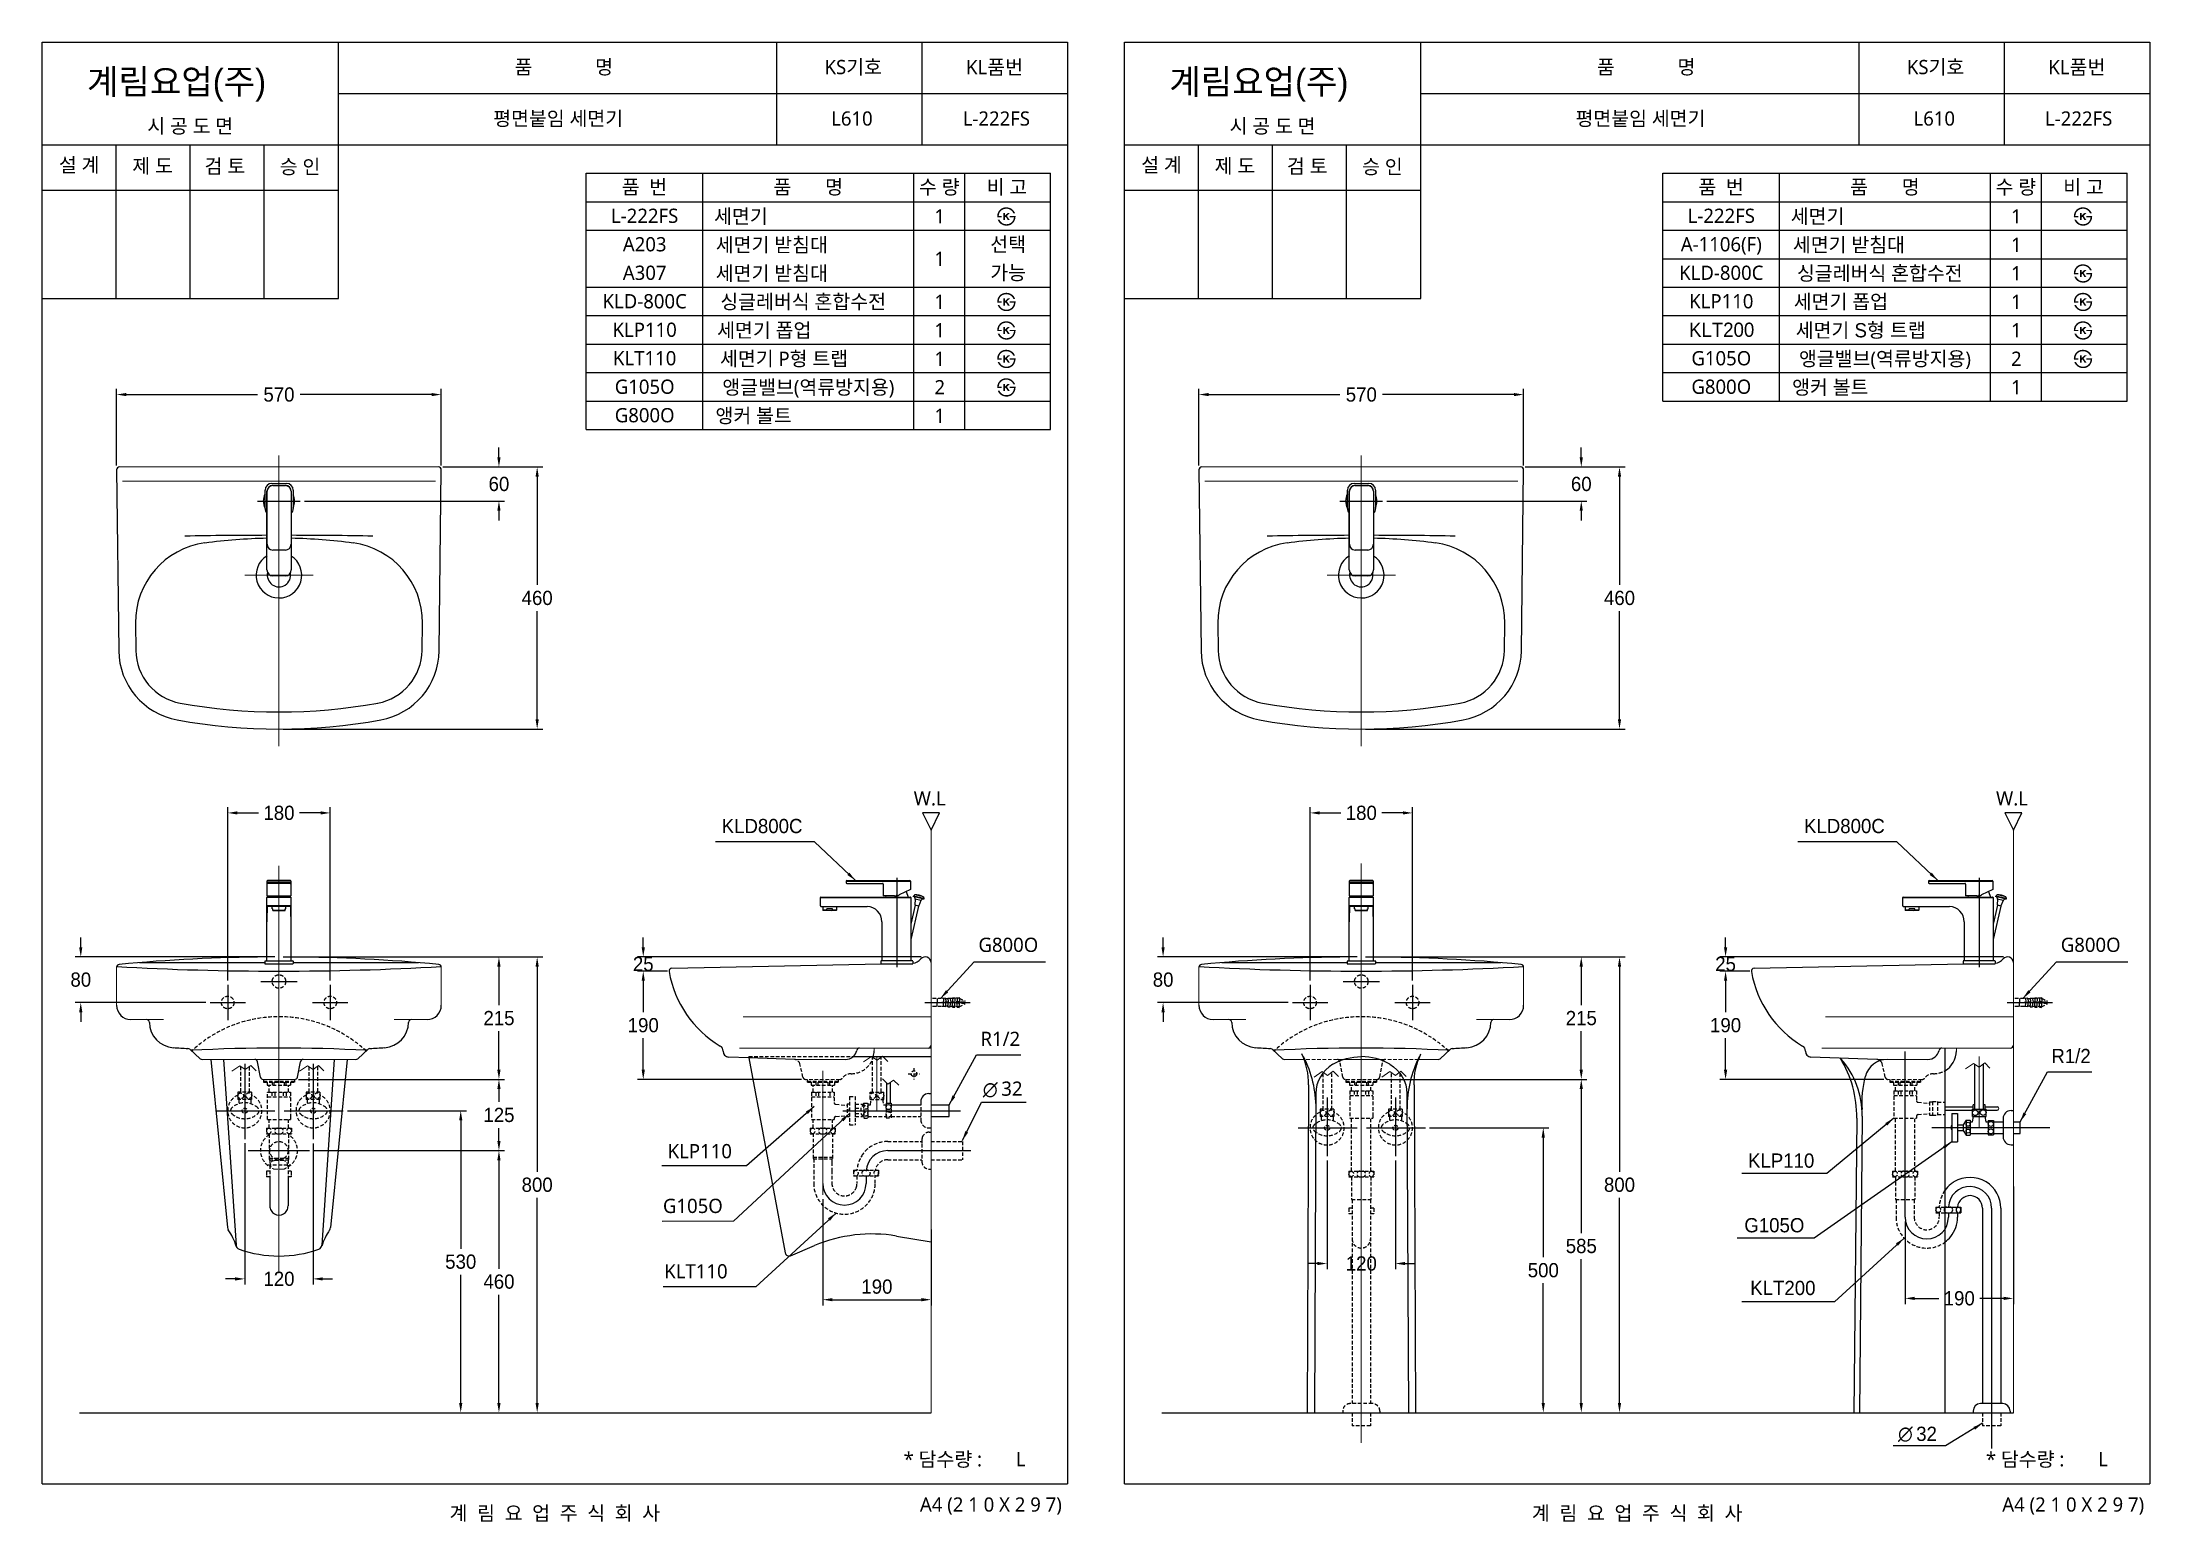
# Model space of a CAD drawing. Header units: millimetres. Extents: x 0 to 3700, y -67 to 2530.
import ezdxf
from ezdxf.enums import TextEntityAlignment as Align
from ezdxf.lldxf.tags import DXFTag

# ---------------------------------------------------------------- set-up
doc = ezdxf.new("R2010")
doc.units = ezdxf.units.MM
doc.linetypes.add('DASHED2', pattern=[9.525, 6.35, -3.175])
doc.layers.get('Defpoints').update_dxf_attribs({"color": 1})
doc.layers.add('61', color=7, linetype='Continuous', true_color=0xffffff)
for name, color, linetype in [('TEXT', 7, 'Continuous'), ('내부선 및 부속', 4, 'Continuous'), ('도각라인', 7, 'Continuous'), ('외형선', 3, 'Continuous'), ('점선', 6, 'DASHED2'), ('중심선', 1, 'DASHED'), ('치수선', 7, 'Continuous')]:
    doc.layers.add(name, color=color, linetype=linetype)
doc.styles.add('140911', font='HBATANG.TTF')
doc.styles.add('____', font='')
doc.styles.add('맑은고딕_치수', font='malgun.ttf', dxfattribs={"height": 25})
doc.styles.add('맑은고딕_통일', font='malgun.ttf', dxfattribs={"height": 25})
doc.styles.add('타이틀', font='H2GTRM.TTF', dxfattribs={"height": 25})
doc.styles.get('____').set_extended_font_data('굴림')
tags = doc.linetypes.add('DASHDOT', pattern=[70, 31, -13, 13, -13]).pattern_tags.tags
tags[10:11] = [DXFTag(74, 4), DXFTag(75, 0), DXFTag(340, '0'), DXFTag(46, 0.0), DXFTag(50, 0.0), DXFTag(44, 0.0), DXFTag(45, 0.0)]
tags[8:9] = [DXFTag(74, 4), DXFTag(75, 0), DXFTag(340, '0'), DXFTag(46, 0.0), DXFTag(50, 0.0), DXFTag(44, 0.0), DXFTag(45, 0.0)]
tags[6:7] = [DXFTag(74, 4), DXFTag(75, 0), DXFTag(340, '0'), DXFTag(46, 0.0), DXFTag(50, 0.0), DXFTag(44, 0.0), DXFTag(45, 0.0)]
tags[4:5] = [DXFTag(74, 4), DXFTag(75, 0), DXFTag(340, '0'), DXFTag(46, 0.0), DXFTag(50, 0.0), DXFTag(44, 0.0), DXFTag(45, 0.0)]
tags = doc.linetypes.add('DASHED', pattern=[25.72, 12.86, -12.86]).pattern_tags.tags
tags[6:7] = [DXFTag(74, 4), DXFTag(75, 0), DXFTag(340, '0'), DXFTag(46, 0.0), DXFTag(50, 0.0), DXFTag(44, 0.0), DXFTag(45, 0.0)]
tags[4:5] = [DXFTag(74, 4), DXFTag(75, 0), DXFTag(340, '0'), DXFTag(46, 0.0), DXFTag(50, 0.0), DXFTag(44, 0.0), DXFTag(45, 0.0)]
doc.dimstyles.new('MSADIM', dxfattribs={"dimtxt": 33, "dimasz": 17, "dimexe": 10, "dimexo": 7.5, "dimgap": 10, "dimtad": 0, "dimtih": 1, "dimtoh": 1, "dimdec": 0, "dimzin": 1, "dimdsep": 46, "dimtxsty": '____', "dimcen": 11.25, "dimadec": 0, "dimazin": 0, "dimtfac": 1, "dimtdec": 0, "dimtix": 1, "dimtmove": 0, "dimatfit": 3, "dimfxl": 1, "dimtolj": 1, "dimtzin": 1, "dimarcsym": 0})

msp = doc.modelspace()

# ---------------------------------------------------------------- texts
at = {"style": '맑은고딕_치수'}
for s, p in [('∅', (1651.3, 679.4)), ('32', (1683.8, 680.9))]:
    msp.add_text(s, height=25, dxfattribs=at).set_placement(p)
at = {"char_height": 25, "width": 380.447, "attachment_point": 1, "line_spacing_factor": 0.963855, "style": '맑은고딕_치수'}
for s, insert in [('\\A1;G800O', (1643.6, 958.3)), ('\\A1;G800O', (3543.6, 958.3)), ('\\A1;R1/2', (1647.2, 793.3))]:
    msp.add_mtext(s, dxfattribs=dict(at, insert=insert))
at = {"layer": 'TEXT', "style": '타이틀'}
for p in [(78.7, 2438.7), (1978.7, 2438.7)]:
    msp.add_text('계림요업(주)', height=44, dxfattribs=at).set_placement(p)
at = {"layer": 'TEXT'}
for s, style, p in [('품             명', '맑은고딕_통일', (915.7, 2486.4)), ('KS기호', '맑은고딕_통일', (1423.8, 2486.3)), ('KL품번', '맑은고딕_통일', (1671.8, 2486.1)), ('품             명', '맑은고딕_통일', (2815.7, 2486.4)), ('KS기호', '맑은고딕_통일', (3323.8, 2486.3)), ('KL품번', '맑은고딕_통일', (3571.8, 2486.1)), ('평면붙임 세면기', '맑은고딕_통일', (905.8, 2396)), ('L610', '맑은고딕_통일', (1421.5, 2396)), ('L-222FS', '맑은고딕_통일', (1675.1, 2396)), ('평면붙임 세면기', '맑은고딕_통일', (2805.8, 2396)), ('L610', '맑은고딕_통일', (3321.5, 2396)), ('L-222FS', '맑은고딕_통일', (3575.1, 2396)), ('시 공 도 면', '맑은고딕_통일', (259.9, 2382.7)), ('시 공 도 면', '맑은고딕_통일', (2159.9, 2382.7)), ('설 계', '맑은고딕_통일', (65, 2314.6)), ('제 도', '맑은고딕_통일', (193.8, 2312.9)), ('검 토', '맑은고딕_통일', (320.8, 2312.3)), ('승 인', '맑은고딕_통일', (452.7, 2311.4)), ('설 계', '맑은고딕_통일', (1965, 2314.6)), ('제 도', '맑은고딕_통일', (2093.8, 2312.9)), ('검 토', '맑은고딕_통일', (2220.8, 2312.3)), ('승 인', '맑은고딕_통일', (2352.7, 2311.4)), ('품  번', '맑은고딕_통일', (1057.3, 2275.7)), ('품       명', '맑은고딕_통일', (1344.8, 2275.7)), ('수 량', '맑은고딕_통일', (1574.8, 2275.7)), ('비 고', '맑은고딕_통일', (1693.6, 2275.7)), ('품  번', '맑은고딕_통일', (2947.3, 2275.7)), ('품       명', '맑은고딕_통일', (3234.8, 2275.7)), ('수 량', '맑은고딕_통일', (3464.8, 2275.7)), ('비 고', '맑은고딕_통일', (3583.6, 2275.7)), ('L-222FS', '맑은고딕_통일', (1057.7, 2225.3)), ('세면기', '맑은고딕_통일', (1226.7, 2224.4)), ('1', '맑은고딕_통일', (1575.7, 2224.4)), ('L-222FS', '맑은고딕_통일', (2947.7, 2225.3)), ('세면기', '맑은고딕_통일', (3116.7, 2224.4)), ('1', '맑은고딕_통일', (3465.7, 2224.4)), ('A203', '맑은고딕_통일', (1057.7, 2175.3)), ('세면기 받침대', '맑은고딕_통일', (1280.9, 2174.4)), ('선택', '맑은고딕_통일', (1695.8, 2175.3)), ('A-1106(F)', '맑은고딕_통일', (2947.7, 2175.3)), ('세면기 받침대', '맑은고딕_통일', (3171.7, 2174.4)), ('1', '맑은고딕_통일', (3465.7, 2174.4)), ('1', '맑은고딕_통일', (1575.7, 2149.8)), ('A307', '맑은고딕_통일', (1057.7, 2125.3)), ('세면기 받침대', '맑은고딕_통일', (1280.9, 2124.4)), ('가능', '맑은고딕_통일', (1695.8, 2125.3)), ('KLD-800C', '맑은고딕_통일', (2947.7, 2125.3)), ('싱글레버식 혼합수전', '맑은고딕_통일', (3225.9, 2124.4)), ('1', '맑은고딕_통일', (3465.7, 2124.4)), ('KLD-800C', '맑은고딕_통일', (1057.7, 2075.3)), ('싱글레버식 혼합수전', '맑은고딕_통일', (1335.9, 2074.4)), ('1', '맑은고딕_통일', (1575.7, 2074.4)), ('KLP110', '맑은고딕_통일', (2947.7, 2075.3)), ('세면기 폽업', '맑은고딕_통일', (3157.6, 2074.4)), ('1', '맑은고딕_통일', (3465.7, 2074.4)), ('KLP110', '맑은고딕_통일', (1057.7, 2025.3)), ('세면기 폽업', '맑은고딕_통일', (1267.6, 2024.4)), ('1', '맑은고딕_통일', (1575.7, 2024.4)), ('KLT200', '타이틀', (2948.3, 2025.3)), ('세면기 S형 트랩', '타이틀', (3192.4, 2024.4)), ('1', '맑은고딕_통일', (3465.7, 2024.4)), ('KLT110', '맑은고딕_통일', (1057.7, 1975.3)), ('세면기 P형 트랩', '맑은고딕_통일', (1302.4, 1974.4)), ('1', '맑은고딕_통일', (1575.7, 1974.4)), ('G105O', '맑은고딕_통일', (2947.7, 1975.3)), ('앵글밸브(역류방지용)', '맑은고딕_통일', (3235, 1974.4)), ('2', '맑은고딕_통일', (3465.7, 1974.4)), ('G105O', '맑은고딕_통일', (1057.7, 1925.3)), ('앵글밸브(역류방지용)', '맑은고딕_통일', (1345, 1924.4)), ('2', '맑은고딕_통일', (1575.7, 1924.4)), ('G800O', '맑은고딕_통일', (2947.7, 1925.3)), ('앵커 볼트', '맑은고딕_통일', (3139, 1924.4)), ('1', '맑은고딕_통일', (3465.7, 1924.4)), ('G800O', '맑은고딕_통일', (1057.7, 1875.3)), ('앵커 볼트', '맑은고딕_통일', (1249, 1874.4)), ('1', '맑은고딕_통일', (1575.7, 1874.4)), ('* 담수량 :       L', '맑은고딕_통일', (1619.2, 42.9)), ('* 담수량 :       L', '맑은고딕_통일', (3519.2, 42.9)), ('계  림  요  업  주  식  회  사', '맑은고딕_통일', (900, -51.7)), ('계  림  요  업  주  식  회  사', '맑은고딕_통일', (2800, -51.7))]:
    msp.add_text(s, height=25, dxfattribs=dict(at, style=style)).set_placement(p, align=Align.MIDDLE_CENTER)
at = {"layer": 'TEXT', "style": '맑은고딕_통일'}
for p in [(1558, 1202.6), (3458, 1202.6)]:
    msp.add_text('W.L', height=25, dxfattribs=at).set_placement(p, align=Align.MIDDLE)
for p in [(1790, -36.5), (3690, -36.5)]:
    msp.add_text('A4 (2 1 0 X 2 9 7)', height=25, dxfattribs=at).set_placement(p, align=Align.MIDDLE_RIGHT)
at = {"layer": 'TEXT', "char_height": 25, "width": 380.447, "attachment_point": 1, "line_spacing_factor": 0.963855, "style": '타이틀'}
for s, insert in [('\\A1;KLD800C', (1192.9, 1166.8)), ('\\A1;KLD800C', (3092.9, 1166.8)), ('\\A1;KLP110', (2994.6, 579.6)), ('\\A1;G105O', (2988.1, 466.2)), ('\\A1;KLT200', (2998.5, 356.1))]:
    msp.add_mtext(s, dxfattribs=dict(at, insert=insert))
at = {"layer": '치수선'}
for s, style, p in [('∅', '140911', (3257.9, 75)), ('32', '타이틀', (3289.8, 75.1))]:
    msp.add_text(s, height=25, dxfattribs=dict(at, style=style)).set_placement(p)
at = {"layer": '치수선', "linetype": 'Continuous', "insert": (3527.1, 763.2), "char_height": 25, "width": 380.447, "attachment_point": 1, "line_spacing_factor": 0.963855, "style": '타이틀'}
msp.add_mtext('\\A1;R1/2', dxfattribs=at)
at = {"layer": '치수선', "char_height": 25, "width": 380.447, "attachment_point": 1, "line_spacing_factor": 0.963855, "style": '맑은고딕_치수'}
for s, insert in [('\\A1;KLP110', (1098.1, 596.2)), ('\\A1;G105O', (1089.8, 500.1)), ('\\A1;KLT110', (1092.1, 385.3))]:
    msp.add_mtext(s, dxfattribs=dict(at, insert=insert))

# ---------------------------------------------------------------- blocks, each defined once
blk = doc.blocks.new('*D3')
at = {"color": 0, "lineweight": -2, "transparency": 16777216}
for p, q in [((130.7, 1786.9), (130.7, 1921.5)), ((147.7, 1911.5), (378.3, 1911.5)), ((683.7, 1911.5), (453.1, 1911.5)), ((700.7, 1787), (700.7, 1921.5))]:
    blk.add_line(p, q, dxfattribs=at)
at = {"color": 0, "transparency": 16777216}
for points in [[(147.7, 1914.3), (147.7, 1908.7), (130.7, 1911.5)], [(683.7, 1914.3), (683.7, 1908.7), (700.7, 1911.5)]]:
    blk.add_solid(points, dxfattribs=at)
at = {"layer": 'Defpoints', "color": 0, "transparency": 16777216}
for p in [(700.7, 1911.5), (130.7, 1779.4), (700.7, 1779.5)]:
    blk.add_point(p, dxfattribs=at)
at = {"color": 0, "transparency": 16777216, "insert": (415.7, 1911.5), "char_height": 25, "attachment_point": 5, "style": '____'}
blk.add_mtext('\\A1;570', dxfattribs=at)
blk = doc.blocks.new('*D4')
at = {"color": 0, "lineweight": -2, "transparency": 16777216}
for p, q in [((703.2, 1784.5), (879, 1784.5)), ((869, 1767.5), (869, 1577.3)), ((869, 1341.5), (869, 1531.6)), ((423.2, 1324.5), (879, 1324.5))]:
    blk.add_line(p, q, dxfattribs=at)
at = {"color": 0, "transparency": 16777216}
for points in [[(866.2, 1767.5), (871.8, 1767.5), (869, 1784.5)], [(866.2, 1341.5), (871.8, 1341.5), (869, 1324.5)]]:
    blk.add_solid(points, dxfattribs=at)
at = {"layer": 'Defpoints', "color": 0, "transparency": 16777216}
for p in [(695.7, 1784.5), (869, 1784.5), (415.7, 1324.5)]:
    blk.add_point(p, dxfattribs=at)
at = {"color": 0, "transparency": 16777216, "insert": (869, 1554.5), "char_height": 25, "attachment_point": 5, "style": '____'}
blk.add_mtext('\\A1;460', dxfattribs=at)
blk = doc.blocks.new('*D5')
at = {"color": 0, "lineweight": -2, "transparency": 16777216}
for p, q in [((801.9, 1801.5), (801.9, 1818.5)), ((703.2, 1784.5), (811.9, 1784.5)), ((460.7, 1724.5), (811.9, 1724.5)), ((801.9, 1707.5), (801.9, 1690.5))]:
    blk.add_line(p, q, dxfattribs=at)
at = {"color": 0, "transparency": 16777216}
for points in [[(799, 1801.5), (804.7, 1801.5), (801.9, 1784.5)], [(799, 1707.5), (804.7, 1707.5), (801.9, 1724.5)]]:
    blk.add_solid(points, dxfattribs=at)
at = {"layer": 'Defpoints', "color": 0, "transparency": 16777216}
for p in [(695.7, 1784.5), (453.2, 1724.5), (801.9, 1724.5)]:
    blk.add_point(p, dxfattribs=at)
at = {"color": 0, "transparency": 16777216, "insert": (801.9, 1754.5), "char_height": 25, "attachment_point": 5, "style": '____'}
blk.add_mtext('\\A1;60', dxfattribs=at)
blk = doc.blocks.new('*D6')
at = {"color": 0, "lineweight": -2, "transparency": 16777216}
for p, q in [((423.2, 924.6), (811.9, 924.6)), ((801.9, 907.6), (801.9, 840)), ((801.9, 726.6), (801.9, 794.3)), ((450.7, 709.6), (811.9, 709.6))]:
    blk.add_line(p, q, dxfattribs=at)
at = {"color": 0, "transparency": 16777216}
for points in [[(799, 907.6), (804.7, 907.6), (801.9, 924.6)], [(799, 726.6), (804.7, 726.6), (801.9, 709.6)]]:
    blk.add_solid(points, dxfattribs=at)
at = {"layer": 'Defpoints', "color": 0, "transparency": 16777216}
for p in [(415.7, 924.6), (443.2, 709.6), (801.9, 709.6)]:
    blk.add_point(p, dxfattribs=at)
at = {"color": 0, "transparency": 16777216, "insert": (801.9, 817.1), "char_height": 25, "attachment_point": 5, "style": '____'}
blk.add_mtext('\\A1;215', dxfattribs=at)
blk = doc.blocks.new('*D7')
at = {"color": 0, "lineweight": -2, "transparency": 16777216}
for p, q in [((325.7, 883.1), (325.7, 1187.3)), ((505.7, 883.1), (505.7, 1187.3)), ((342.7, 1177.3), (379.8, 1177.3)), ((488.7, 1177.3), (451.6, 1177.3))]:
    blk.add_line(p, q, dxfattribs=at)
at = {"color": 0, "transparency": 16777216}
for points in [[(342.7, 1180.1), (342.7, 1174.5), (325.7, 1177.3)], [(488.7, 1180.1), (488.7, 1174.5), (505.7, 1177.3)]]:
    blk.add_solid(points, dxfattribs=at)
at = {"layer": 'Defpoints', "color": 0, "transparency": 16777216}
for p in [(325.7, 1177.3), (325.7, 875.6), (505.7, 875.6)]:
    blk.add_point(p, dxfattribs=at)
at = {"color": 0, "transparency": 16777216, "insert": (415.7, 1177.3), "char_height": 25, "attachment_point": 5, "style": '____'}
blk.add_mtext('\\A1;180', dxfattribs=at)
blk = doc.blocks.new('*D8')
at = {"color": 0, "lineweight": -2, "transparency": 16777216}
for p, q in [((67.8, 941.6), (67.8, 958.6)), ((408.2, 924.6), (57.8, 924.6)), ((287.2, 844.6), (57.8, 844.6)), ((67.8, 827.6), (67.8, 810.6))]:
    blk.add_line(p, q, dxfattribs=at)
at = {"color": 0, "transparency": 16777216}
for points in [[(64.9, 941.6), (70.6, 941.6), (67.8, 924.6)], [(64.9, 827.6), (70.6, 827.6), (67.8, 844.6)]]:
    blk.add_solid(points, dxfattribs=at)
at = {"layer": 'Defpoints', "color": 0, "transparency": 16777216}
for p in [(67.8, 924.6), (415.7, 924.6), (294.7, 844.6)]:
    blk.add_point(p, dxfattribs=at)
at = {"color": 0, "transparency": 16777216, "insert": (67.8, 884.6), "char_height": 25, "attachment_point": 5, "style": '____'}
blk.add_mtext('\\A1;80', dxfattribs=at)
blk = doc.blocks.new('*D9')
at = {"color": 0, "lineweight": -2, "transparency": 16777216}
for p, q in [((1055.2, 941.6), (1055.2, 958.6)), ((1542.9, 924.6), (1045.2, 924.6)), ((1097.9, 899.6), (1045.2, 899.6)), ((1055.2, 882.6), (1055.2, 865.6))]:
    blk.add_line(p, q, dxfattribs=at)
at = {"color": 0, "transparency": 16777216}
for points in [[(1052.4, 941.6), (1058.1, 941.6), (1055.2, 924.6)], [(1052.4, 882.6), (1058.1, 882.6), (1055.2, 899.6)]]:
    blk.add_solid(points, dxfattribs=at)
at = {"layer": 'Defpoints', "color": 0, "transparency": 16777216}
for p in [(1055.2, 899.6), (1105.4, 899.6), (1550.4, 924.6)]:
    blk.add_point(p, dxfattribs=at)
at = {"color": 0, "transparency": 16777216, "insert": (1055.2, 912.1), "char_height": 25, "attachment_point": 5, "style": '____'}
blk.add_mtext('\\A1;25', dxfattribs=at)
blk = doc.blocks.new('*D10')
at = {"color": 0, "lineweight": -2, "transparency": 16777216}
for p, q in [((1097.9, 899.6), (1045.2, 899.6)), ((1055.2, 882.6), (1055.2, 827.5)), ((1055.2, 726.6), (1055.2, 781.8)), ((1332.9, 709.6), (1045.2, 709.6))]:
    blk.add_line(p, q, dxfattribs=at)
at = {"color": 0, "transparency": 16777216}
for points in [[(1052.4, 882.6), (1058.1, 882.6), (1055.2, 899.6)], [(1052.4, 726.6), (1058.1, 726.6), (1055.2, 709.6)]]:
    blk.add_solid(points, dxfattribs=at)
at = {"layer": 'Defpoints', "color": 0, "transparency": 16777216}
for p in [(1105.4, 899.6), (1055.2, 709.6), (1340.4, 709.6)]:
    blk.add_point(p, dxfattribs=at)
at = {"color": 0, "transparency": 16777216, "insert": (1055.2, 804.6), "char_height": 25, "attachment_point": 5, "style": '____'}
blk.add_mtext('\\A1;190', dxfattribs=at)
blk = doc.blocks.new('*D11')
at = {"layer": 'Defpoints', "color": 0, "transparency": 16777216}
for p in [(1370.4, 506.8), (1560.4, 453.7), (1560.4, 323)]:
    blk.add_point(p, dxfattribs=at)
at = {"layer": '치수선', "color": 0, "lineweight": -2, "transparency": 16777216}
for p, q in [((1370.4, 499.3), (1370.4, 313)), ((1560.4, 446.2), (1560.4, 313)), ((1387.4, 323), (1543.4, 323))]:
    blk.add_line(p, q, dxfattribs=at)
at = {"layer": '치수선', "color": 0, "transparency": 16777216}
for points in [[(1387.4, 325.8), (1387.4, 320.1), (1370.4, 323)], [(1543.4, 325.8), (1543.4, 320.1), (1560.4, 323)]]:
    blk.add_solid(points, dxfattribs=at)
at = {"layer": '치수선', "color": 0, "transparency": 16777216, "insert": (1465.4, 345.8), "char_height": 25, "attachment_point": 5, "style": '____'}
blk.add_mtext('\\A1;190', dxfattribs=at)
blk = doc.blocks.new('*D12')
at = {"color": 0, "lineweight": -2, "transparency": 16777216}
for p, q in [((355.7, 597.5), (355.7, 349.5)), ((475.7, 597.1), (475.7, 349.5)), ((338.7, 359.5), (321.7, 359.5)), ((492.7, 359.5), (509.7, 359.5))]:
    blk.add_line(p, q, dxfattribs=at)
at = {"color": 0, "transparency": 16777216}
for points in [[(338.7, 362.3), (338.7, 356.6), (355.7, 359.5)], [(492.7, 362.3), (492.7, 356.6), (475.7, 359.5)]]:
    blk.add_solid(points, dxfattribs=at)
at = {"layer": 'Defpoints', "color": 0, "transparency": 16777216}
for p in [(355.7, 605), (475.7, 604.6), (475.7, 359.5)]:
    blk.add_point(p, dxfattribs=at)
at = {"color": 0, "transparency": 16777216, "insert": (415.7, 359.5), "char_height": 25, "attachment_point": 5, "style": '____'}
blk.add_mtext('\\A1;120', dxfattribs=at)
blk = doc.blocks.new('*D13')
at = {"color": 0, "lineweight": -2, "transparency": 16777216}
for p, q in [((450.2, 709.6), (811.9, 709.6)), ((801.9, 692.6), (801.9, 670)), ((801.9, 601.6), (801.9, 624.3)), ((477, 584.6), (811.9, 584.6))]:
    blk.add_line(p, q, dxfattribs=at)
at = {"color": 0, "transparency": 16777216}
for points in [[(799, 692.6), (804.7, 692.6), (801.9, 709.6)], [(799, 601.6), (804.7, 601.6), (801.9, 584.6)]]:
    blk.add_solid(points, dxfattribs=at)
at = {"layer": 'Defpoints', "color": 0, "transparency": 16777216}
for p in [(442.7, 709.6), (469.5, 584.6), (801.9, 584.6)]:
    blk.add_point(p, dxfattribs=at)
at = {"color": 0, "transparency": 16777216, "insert": (801.9, 647.1), "char_height": 25, "attachment_point": 5, "style": '____'}
blk.add_mtext('\\A1;125', dxfattribs=at)
blk = doc.blocks.new('*D14')
at = {"color": 0, "lineweight": -2, "transparency": 16777216}
for p, q in [((423.2, 924.6), (879, 924.6)), ((869, 907.6), (869, 547.4)), ((869, 141.6), (869, 501.8)), ((622.7, 124.6), (879, 124.6))]:
    blk.add_line(p, q, dxfattribs=at)
at = {"color": 0, "transparency": 16777216}
for points in [[(866.2, 907.6), (871.8, 907.6), (869, 924.6)], [(866.2, 141.6), (871.8, 141.6), (869, 124.6)]]:
    blk.add_solid(points, dxfattribs=at)
at = {"layer": 'Defpoints', "color": 0, "transparency": 16777216}
for p in [(415.7, 924.6), (615.2, 124.6), (869, 124.6)]:
    blk.add_point(p, dxfattribs=at)
at = {"color": 0, "transparency": 16777216, "insert": (869, 524.6), "char_height": 25, "attachment_point": 5, "style": '____'}
blk.add_mtext('\\A1;800', dxfattribs=at)
blk = doc.blocks.new('*D15')
at = {"color": 0, "lineweight": -2, "transparency": 16777216}
for p, q in [((801.9, 567.6), (801.9, 377.4)), ((809.4, 584.6), (811.9, 584.6)), ((801.9, 141.6), (801.9, 331.8)), ((669.7, 124.6), (811.9, 124.6))]:
    blk.add_line(p, q, dxfattribs=at)
at = {"color": 0, "transparency": 16777216}
for points in [[(799, 567.6), (804.7, 567.6), (801.9, 584.6)], [(799, 141.6), (804.7, 141.6), (801.9, 124.6)]]:
    blk.add_solid(points, dxfattribs=at)
at = {"layer": 'Defpoints', "color": 0, "transparency": 16777216}
for p in [(801.9, 584.6), (662.2, 124.6), (801.9, 124.6)]:
    blk.add_point(p, dxfattribs=at)
at = {"color": 0, "transparency": 16777216, "insert": (801.9, 354.6), "char_height": 25, "attachment_point": 5, "style": '____'}
blk.add_mtext('\\A1;460', dxfattribs=at)
blk = doc.blocks.new('*D16')
at = {"color": 0, "lineweight": -2, "transparency": 16777216}
for p, q in [((536, 654.6), (744.8, 654.6)), ((734.8, 637.6), (734.8, 412.4)), ((734.8, 141.6), (734.8, 366.8)), ((535.5, 124.6), (744.8, 124.6))]:
    blk.add_line(p, q, dxfattribs=at)
at = {"color": 0, "transparency": 16777216}
for points in [[(732, 637.6), (737.6, 637.6), (734.8, 654.6)], [(732, 141.6), (737.6, 141.6), (734.8, 124.6)]]:
    blk.add_solid(points, dxfattribs=at)
at = {"layer": 'Defpoints', "color": 0, "transparency": 16777216}
for p in [(528.5, 654.6), (528, 124.6), (734.8, 124.6)]:
    blk.add_point(p, dxfattribs=at)
at = {"color": 0, "transparency": 16777216, "insert": (734.8, 389.6), "char_height": 25, "attachment_point": 5, "style": '____'}
blk.add_mtext('\\A1;530', dxfattribs=at)
blk = doc.blocks.new('*D18')
at = {"color": 0, "lineweight": -2, "transparency": 16777216}
for p, q in [((2030.7, 1786.9), (2030.7, 1921.5)), ((2047.7, 1911.5), (2278.3, 1911.5)), ((2583.7, 1911.5), (2353.1, 1911.5)), ((2600.7, 1787), (2600.7, 1921.5))]:
    blk.add_line(p, q, dxfattribs=at)
at = {"color": 0, "transparency": 16777216}
for points in [[(2047.7, 1914.3), (2047.7, 1908.7), (2030.7, 1911.5)], [(2583.7, 1914.3), (2583.7, 1908.7), (2600.7, 1911.5)]]:
    blk.add_solid(points, dxfattribs=at)
at = {"layer": 'Defpoints', "color": 0, "transparency": 16777216}
for p in [(2600.7, 1911.5), (2030.7, 1779.4), (2600.7, 1779.5)]:
    blk.add_point(p, dxfattribs=at)
at = {"color": 0, "transparency": 16777216, "insert": (2315.7, 1911.5), "char_height": 25, "attachment_point": 5, "style": '____'}
blk.add_mtext('\\A1;570', dxfattribs=at)
blk = doc.blocks.new('*D19')
at = {"color": 0, "lineweight": -2, "transparency": 16777216}
for p, q in [((2603.2, 1784.5), (2779, 1784.5)), ((2769, 1767.5), (2769, 1577.3)), ((2769, 1341.5), (2769, 1531.6)), ((2323.2, 1324.5), (2779, 1324.5))]:
    blk.add_line(p, q, dxfattribs=at)
at = {"color": 0, "transparency": 16777216}
for points in [[(2766.2, 1767.5), (2771.8, 1767.5), (2769, 1784.5)], [(2766.2, 1341.5), (2771.8, 1341.5), (2769, 1324.5)]]:
    blk.add_solid(points, dxfattribs=at)
at = {"layer": 'Defpoints', "color": 0, "transparency": 16777216}
for p in [(2595.7, 1784.5), (2769, 1784.5), (2315.7, 1324.5)]:
    blk.add_point(p, dxfattribs=at)
at = {"color": 0, "transparency": 16777216, "insert": (2769, 1554.5), "char_height": 25, "attachment_point": 5, "style": '____'}
blk.add_mtext('\\A1;460', dxfattribs=at)
blk = doc.blocks.new('*D20')
at = {"color": 0, "lineweight": -2, "transparency": 16777216}
for p, q in [((2701.9, 1801.5), (2701.9, 1818.5)), ((2603.2, 1784.5), (2711.9, 1784.5)), ((2360.7, 1724.5), (2711.9, 1724.5)), ((2701.9, 1707.5), (2701.9, 1690.5))]:
    blk.add_line(p, q, dxfattribs=at)
at = {"color": 0, "transparency": 16777216}
for points in [[(2699, 1801.5), (2704.7, 1801.5), (2701.9, 1784.5)], [(2699, 1707.5), (2704.7, 1707.5), (2701.9, 1724.5)]]:
    blk.add_solid(points, dxfattribs=at)
at = {"layer": 'Defpoints', "color": 0, "transparency": 16777216}
for p in [(2595.7, 1784.5), (2353.2, 1724.5), (2701.9, 1724.5)]:
    blk.add_point(p, dxfattribs=at)
at = {"color": 0, "transparency": 16777216, "insert": (2701.9, 1754.5), "char_height": 25, "attachment_point": 5, "style": '____'}
blk.add_mtext('\\A1;60', dxfattribs=at)
blk = doc.blocks.new('*D21')
at = {"color": 0, "lineweight": -2, "transparency": 16777216}
for p, q in [((2323.2, 924.6), (2711.9, 924.6)), ((2701.9, 907.6), (2701.9, 840)), ((2701.9, 726.6), (2701.9, 794.3)), ((2350.7, 709.6), (2711.9, 709.6))]:
    blk.add_line(p, q, dxfattribs=at)
at = {"color": 0, "transparency": 16777216}
for points in [[(2699, 907.6), (2704.7, 907.6), (2701.9, 924.6)], [(2699, 726.6), (2704.7, 726.6), (2701.9, 709.6)]]:
    blk.add_solid(points, dxfattribs=at)
at = {"layer": 'Defpoints', "color": 0, "transparency": 16777216}
for p in [(2315.7, 924.6), (2343.2, 709.6), (2701.9, 709.6)]:
    blk.add_point(p, dxfattribs=at)
at = {"color": 0, "transparency": 16777216, "insert": (2701.9, 817.1), "char_height": 25, "attachment_point": 5, "style": '____'}
blk.add_mtext('\\A1;215', dxfattribs=at)
blk = doc.blocks.new('*D22')
at = {"color": 0, "lineweight": -2, "transparency": 16777216}
for p, q in [((2225.7, 883.1), (2225.7, 1187.3)), ((2405.7, 883.1), (2405.7, 1187.3)), ((2242.7, 1177.3), (2279.8, 1177.3)), ((2388.7, 1177.3), (2351.6, 1177.3))]:
    blk.add_line(p, q, dxfattribs=at)
at = {"color": 0, "transparency": 16777216}
for points in [[(2242.7, 1180.1), (2242.7, 1174.5), (2225.7, 1177.3)], [(2388.7, 1180.1), (2388.7, 1174.5), (2405.7, 1177.3)]]:
    blk.add_solid(points, dxfattribs=at)
at = {"layer": 'Defpoints', "color": 0, "transparency": 16777216}
for p in [(2225.7, 1177.3), (2225.7, 875.6), (2405.7, 875.6)]:
    blk.add_point(p, dxfattribs=at)
at = {"color": 0, "transparency": 16777216, "insert": (2315.7, 1177.3), "char_height": 25, "attachment_point": 5, "style": '____'}
blk.add_mtext('\\A1;180', dxfattribs=at)
blk = doc.blocks.new('*D23')
at = {"color": 0, "lineweight": -2, "transparency": 16777216}
for p, q in [((1967.8, 941.6), (1967.8, 958.6)), ((2308.2, 924.6), (1957.8, 924.6)), ((2187.2, 844.6), (1957.8, 844.6)), ((1967.8, 827.6), (1967.8, 810.6))]:
    blk.add_line(p, q, dxfattribs=at)
at = {"color": 0, "transparency": 16777216}
for points in [[(1964.9, 941.6), (1970.6, 941.6), (1967.8, 924.6)], [(1964.9, 827.6), (1970.6, 827.6), (1967.8, 844.6)]]:
    blk.add_solid(points, dxfattribs=at)
at = {"layer": 'Defpoints', "color": 0, "transparency": 16777216}
for p in [(1967.8, 924.6), (2315.7, 924.6), (2194.7, 844.6)]:
    blk.add_point(p, dxfattribs=at)
at = {"color": 0, "transparency": 16777216, "insert": (1967.8, 884.6), "char_height": 25, "attachment_point": 5, "style": '____'}
blk.add_mtext('\\A1;80', dxfattribs=at)
blk = doc.blocks.new('*D24')
at = {"color": 0, "lineweight": -2, "transparency": 16777216}
for p, q in [((2955.2, 941.6), (2955.2, 958.6)), ((3442.9, 924.6), (2945.2, 924.6)), ((2997.9, 899.6), (2945.2, 899.6)), ((2955.2, 882.6), (2955.2, 865.6))]:
    blk.add_line(p, q, dxfattribs=at)
at = {"color": 0, "transparency": 16777216}
for points in [[(2952.4, 941.6), (2958.1, 941.6), (2955.2, 924.6)], [(2952.4, 882.6), (2958.1, 882.6), (2955.2, 899.6)]]:
    blk.add_solid(points, dxfattribs=at)
at = {"layer": 'Defpoints', "color": 0, "transparency": 16777216}
for p in [(2955.2, 899.6), (3005.4, 899.6), (3450.4, 924.6)]:
    blk.add_point(p, dxfattribs=at)
at = {"color": 0, "transparency": 16777216, "insert": (2955.2, 912.1), "char_height": 25, "attachment_point": 5, "style": '____'}
blk.add_mtext('\\A1;25', dxfattribs=at)
blk = doc.blocks.new('*D25')
at = {"color": 0, "lineweight": -2, "transparency": 16777216}
for p, q in [((2997.9, 899.6), (2945.2, 899.6)), ((2955.2, 882.6), (2955.2, 827.5)), ((2955.2, 726.6), (2955.2, 781.8)), ((3232.9, 709.6), (2945.2, 709.6))]:
    blk.add_line(p, q, dxfattribs=at)
at = {"color": 0, "transparency": 16777216}
for points in [[(2952.4, 882.6), (2958.1, 882.6), (2955.2, 899.6)], [(2952.4, 726.6), (2958.1, 726.6), (2955.2, 709.6)]]:
    blk.add_solid(points, dxfattribs=at)
at = {"layer": 'Defpoints', "color": 0, "transparency": 16777216}
for p in [(3005.4, 899.6), (2955.2, 709.6), (3240.4, 709.6)]:
    blk.add_point(p, dxfattribs=at)
at = {"color": 0, "transparency": 16777216, "insert": (2955.2, 804.6), "char_height": 25, "attachment_point": 5, "style": '____'}
blk.add_mtext('\\A1;190', dxfattribs=at)
blk = doc.blocks.new('*D17')
at = {"color": 0, "lineweight": -2, "transparency": 16777216}
for p, q in [((2323.2, 924.6), (2779, 924.6)), ((2769, 907.6), (2769, 547.4)), ((2769, 141.6), (2769, 501.8)), ((2522.7, 124.6), (2779, 124.6))]:
    blk.add_line(p, q, dxfattribs=at)
at = {"color": 0, "transparency": 16777216}
for points in [[(2766.2, 907.6), (2771.8, 907.6), (2769, 924.6)], [(2766.2, 141.6), (2771.8, 141.6), (2769, 124.6)]]:
    blk.add_solid(points, dxfattribs=at)
at = {"layer": 'Defpoints', "color": 0, "transparency": 16777216}
for p in [(2315.7, 924.6), (2515.2, 124.6), (2769, 124.6)]:
    blk.add_point(p, dxfattribs=at)
at = {"color": 0, "transparency": 16777216, "insert": (2769, 524.6), "char_height": 25, "attachment_point": 5, "style": '____'}
blk.add_mtext('\\A1;800', dxfattribs=at)
blk = doc.blocks.new('*D26')
at = {"color": 0, "lineweight": -2, "transparency": 16777216}
for p, q in [((2255.7, 567.5), (2255.7, 376.4)), ((2375.7, 567.1), (2375.7, 376.4)), ((2238.7, 386.4), (2221.7, 386.4)), ((2392.7, 386.4), (2409.7, 386.4))]:
    blk.add_line(p, q, dxfattribs=at)
at = {"color": 0, "transparency": 16777216}
for points in [[(2238.7, 389.3), (2238.7, 383.6), (2255.7, 386.4)], [(2392.7, 389.3), (2392.7, 383.6), (2375.7, 386.4)]]:
    blk.add_solid(points, dxfattribs=at)
at = {"layer": 'Defpoints', "color": 0, "transparency": 16777216}
for p in [(2255.7, 575), (2375.7, 574.6), (2375.7, 386.4)]:
    blk.add_point(p, dxfattribs=at)
at = {"color": 0, "transparency": 16777216, "insert": (2315.7, 386.4), "char_height": 25, "attachment_point": 5, "style": '____'}
blk.add_mtext('\\A1;120', dxfattribs=at)
blk = doc.blocks.new('*D28')
at = {"color": 0, "lineweight": -2, "transparency": 16777216}
for p, q in [((2435.5, 624.6), (2645.2, 624.6)), ((2635.2, 607.6), (2635.2, 397.4)), ((2635.2, 141.6), (2635.2, 351.8)), ((2435.5, 124.6), (2645.2, 124.6))]:
    blk.add_line(p, q, dxfattribs=at)
at = {"color": 0, "transparency": 16777216}
for points in [[(2632.3, 607.6), (2638, 607.6), (2635.2, 624.6)], [(2632.3, 141.6), (2638, 141.6), (2635.2, 124.6)]]:
    blk.add_solid(points, dxfattribs=at)
at = {"layer": 'Defpoints', "color": 0, "transparency": 16777216}
for p in [(2428, 624.6), (2428, 124.6), (2635.2, 124.6)]:
    blk.add_point(p, dxfattribs=at)
at = {"color": 0, "transparency": 16777216, "insert": (2635.2, 374.6), "char_height": 25, "attachment_point": 5, "style": '____'}
blk.add_mtext('\\A1;500', dxfattribs=at)
blk = doc.blocks.new('*D27')
at = {"color": 0, "lineweight": -2, "transparency": 16777216}
for p, q in [((2348.4, 709.6), (2711.9, 709.6)), ((2701.9, 692.6), (2701.9, 439.9)), ((2701.9, 141.6), (2701.9, 394.3)), ((2511.3, 124.6), (2711.9, 124.6))]:
    blk.add_line(p, q, dxfattribs=at)
at = {"color": 0, "transparency": 16777216}
for points in [[(2699, 692.6), (2704.7, 692.6), (2701.9, 709.6)], [(2699, 141.6), (2704.7, 141.6), (2701.9, 124.6)]]:
    blk.add_solid(points, dxfattribs=at)
at = {"layer": 'Defpoints', "color": 0, "transparency": 16777216}
for p in [(2340.9, 709.6), (2503.8, 124.6), (2701.9, 124.6)]:
    blk.add_point(p, dxfattribs=at)
at = {"color": 0, "transparency": 16777216, "insert": (2701.9, 417.1), "char_height": 25, "attachment_point": 5, "style": '____'}
blk.add_mtext('\\A1;585', dxfattribs=at)
blk = doc.blocks.new('*D29')
at = {"color": 0, "lineweight": -2, "transparency": 16777216}
for p, q in [((3460.4, 521.7), (3460.4, 315.3)), ((3270.4, 460.1), (3270.4, 315.3)), ((3287.4, 325.3), (3329.4, 325.3)), ((3443.4, 325.3), (3401.3, 325.3))]:
    blk.add_line(p, q, dxfattribs=at)
at = {"color": 0, "transparency": 16777216}
for points in [[(3287.4, 328.1), (3287.4, 322.4), (3270.4, 325.3)], [(3443.4, 328.1), (3443.4, 322.4), (3460.4, 325.3)]]:
    blk.add_solid(points, dxfattribs=at)
at = {"layer": 'Defpoints', "color": 0, "transparency": 16777216}
for p in [(3460.4, 529.2), (3270.4, 467.6), (3460.4, 325.3)]:
    blk.add_point(p, dxfattribs=at)
at = {"color": 0, "transparency": 16777216, "insert": (3365.4, 325.3), "char_height": 25, "attachment_point": 5, "style": '____'}
blk.add_mtext('\\A1;190', dxfattribs=at)

# ---------------------------------------------------------------- dimensions: what is measured, and where the dimension line sits
for base, p1, p2, picture, middle in [((700.7, 1911.5), (130.7, 1779.4), (700.7, 1779.5), '*D3', (415.7, 1911.5)), ((2600.7, 1911.5), (2030.7, 1779.4), (2600.7, 1779.5), '*D18', (2315.7, 1911.5)), ((325.7, 1177.3), (505.7, 875.6), (325.7, 875.6), '*D7', (415.7, 1177.3)), ((2225.7, 1177.3), (2405.7, 875.6), (2225.7, 875.6), '*D22', (2315.7, 1177.3)), ((475.7, 359.5), (355.7, 605), (475.7, 604.6), '*D12', (415.7, 359.5)), ((2375.7, 386.4), (2255.7, 575), (2375.7, 574.6), '*D26', (2315.7, 386.4)), ((3460.4, 325.3), (3270.4, 467.6), (3460.4, 529.2), '*D29', (3365.4, 325.3))]:
    dim = msp.add_linear_dim(base=base, p1=p1, p2=p2, dimstyle='MSADIM', override={"dimtxt": 25, "dimtofl": 0})
    dim.commit()
    dim.dimension.update_dxf_attribs({"geometry": picture, "text_midpoint": middle})
for base, p1, p2, picture, middle in [((801.9, 1724.5), (695.7, 1784.5), (453.2, 1724.5), '*D5', (801.9, 1754.5)), ((2701.9, 1724.5), (2595.7, 1784.5), (2353.2, 1724.5), '*D20', (2701.9, 1754.5)), ((869, 1784.5), (415.7, 1324.5), (695.7, 1784.5), '*D4', (869, 1554.5)), ((2769, 1784.5), (2315.7, 1324.5), (2595.7, 1784.5), '*D19', (2769, 1554.5)), ((67.8, 924.6), (294.7, 844.6), (415.7, 924.6), '*D8', (67.8, 884.6)), ((1055.2, 899.6), (1550.4, 924.6), (1105.4, 899.6), '*D9', (1055.2, 912.1)), ((1967.8, 924.6), (2194.7, 844.6), (2315.7, 924.6), '*D23', (1967.8, 884.6)), ((2955.2, 899.6), (3450.4, 924.6), (3005.4, 899.6), '*D24', (2955.2, 912.1)), ((801.9, 709.6), (415.7, 924.6), (443.2, 709.6), '*D6', (801.9, 817.1)), ((869, 124.6), (415.7, 924.6), (615.2, 124.6), '*D14', (869, 524.6)), ((1055.2, 709.6), (1105.4, 899.6), (1340.4, 709.6), '*D10', (1055.2, 804.6)), ((2701.9, 709.6), (2315.7, 924.6), (2343.2, 709.6), '*D21', (2701.9, 817.1)), ((2769, 124.6), (2315.7, 924.6), (2515.2, 124.6), '*D17', (2769, 524.6)), ((2955.2, 709.6), (3005.4, 899.6), (3240.4, 709.6), '*D25', (2955.2, 804.6)), ((801.9, 584.6), (442.7, 709.6), (469.5, 584.6), '*D13', (801.9, 647.1)), ((2701.9, 124.6), (2340.9, 709.6), (2503.8, 124.6), '*D27', (2701.9, 417.1)), ((734.8, 124.6), (528.5, 654.6), (528, 124.6), '*D16', (734.8, 389.6)), ((2635.2, 124.6), (2428, 624.6), (2428, 124.6), '*D28', (2635.2, 374.6)), ((801.9, 124.6), (801.9, 584.6), (662.2, 124.6), '*D15', (801.9, 354.6))]:
    dim = msp.add_linear_dim(base=base, p1=p1, p2=p2, angle=90, dimstyle='MSADIM', override={"dimtxt": 25, "dimtofl": 0})
    dim.commit()
    dim.dimension.update_dxf_attribs({"geometry": picture, "text_midpoint": middle})
at = {"layer": '치수선'}
dim = msp.add_linear_dim(base=(1560.4, 323), p1=(1370.4, 506.8), p2=(1560.4, 453.7), dimstyle='MSADIM', override={"dimtxt": 25, "dimtad": 1, "dimtih": 0, "dimtoh": 0}, dxfattribs=at)
dim.commit()
dim.dimension.update_dxf_attribs({"geometry": '*D11', "text_midpoint": (1465.4, 345.8)})

# ---------------------------------------------------------------- hatches: boundary and pattern name
at = {"layer": 'TEXT'}
for points in [[(1676.6, 2222.8), (1676.6, 2223.2), (1676.6, 2223.6), (1676.5, 2224), (1676.6, 2224.4), (1676.6, 2224.8), (1676.6, 2225.2), (1676.6, 2225.6), (1676.7, 2226), (1676.7, 2226.4), (1676.8, 2226.8), (1676.8, 2227.2), (1676.9, 2227.6), (1677, 2228), (1677.1, 2228.4), (1677.2, 2228.8), (1677.3, 2229.1), (1677.4, 2229.5), (1677.5, 2229.9), (1677.7, 2230.3), (1677.8, 2230.6), (1678, 2231), (1678.1, 2231.4), (1678.3, 2231.7), (1678.5, 2232.1), (1678.7, 2232.4), (1678.9, 2232.7), (1679.1, 2233.1), (1679.3, 2233.4), (1679.5, 2233.7), (1679.7, 2234), (1680, 2234.3), (1680.5, 2234.9), (1680.8, 2235.2), (1681, 2235.5), (1681.3, 2235.8), (1681.6, 2236.1), (1681.9, 2236.4), (1682.2, 2236.6), (1682.5, 2236.9), (1682.8, 2237.1), (1683.2, 2237.4), (1683.5, 2237.6), (1683.8, 2237.8), (1684.2, 2238), (1684.5, 2238.2), (1684.9, 2238.4), (1685.2, 2238.6), (1685.7, 2238.7), (1686.1, 2238.9), (1686.5, 2239.1), (1686.9, 2239.2), (1687.3, 2239.4), (1687.8, 2239.5), (1688.2, 2239.6), (1688.6, 2239.7), (1689.1, 2239.8), (1689.5, 2239.9), (1690, 2239.9), (1690.5, 2240), (1691, 2240), (1691.4, 2240.1), (1691.9, 2240.1), (1692.4, 2240.1), (1693.2, 2240.1), (1693.6, 2240.1), (1693.9, 2240), (1694.3, 2240), (1694.7, 2240), (1695, 2239.9), (1695.4, 2239.9), (1695.7, 2239.8), (1696.1, 2239.7), (1696.4, 2239.7), (1696.8, 2239.6), (1697.1, 2239.5), (1697.4, 2239.4), (1697.8, 2239.3), (1698.1, 2239.2), (1698.4, 2239.1), (1698.7, 2239), (1699, 2238.9), (1699.4, 2238.7), (1699.7, 2238.6), (1700, 2238.5), (1700.3, 2238.3), (1700.6, 2238.2), (1700.8, 2238), (1701.1, 2237.8), (1701.4, 2237.7), (1701.7, 2237.5), (1702, 2237.3), (1702.2, 2237.1), (1702.5, 2236.9), (1702.8, 2236.7), (1703.2, 2236.4), (1703.6, 2236), (1704, 2235.6), (1704.4, 2235.2), (1704.8, 2234.8), (1705.1, 2234.4), (1705.5, 2234), (1705.8, 2233.6), (1706.1, 2233.1), (1706.4, 2232.6), (1706.7, 2232.2), (1707, 2231.7), (1707.3, 2231.1), (1707.5, 2230.6), (1707.8, 2230.1), (1708, 2229.5), (1708, 2229.5), (1704.9, 2229.5), (1704.9, 2229.5), (1704.8, 2229.7), (1704.8, 2229.9), (1704.7, 2230.1), (1704.6, 2230.2), (1704.6, 2230.4), (1704.5, 2230.6), (1704.4, 2230.7), (1704.3, 2230.9), (1704.2, 2231.1), (1704.1, 2231.2), (1704, 2231.4), (1703.9, 2231.6), (1703.8, 2231.7), (1703.7, 2231.9), (1703.6, 2232.1), (1703.5, 2232.2), (1703.3, 2232.4), (1703.2, 2232.6), (1702.9, 2232.9), (1702.7, 2233.2), (1702.4, 2233.5), (1702.1, 2233.8), (1701.7, 2234.1), (1701.4, 2234.4), (1701, 2234.7), (1700.8, 2234.9), (1700.6, 2235.1), (1700.3, 2235.2), (1700.1, 2235.4), (1699.9, 2235.5), (1699.6, 2235.7), (1699.4, 2235.8), (1699.1, 2236), (1698.9, 2236.1), (1698.6, 2236.2), (1698.4, 2236.4), (1698.1, 2236.5), (1697.9, 2236.6), (1697.6, 2236.7), (1697.4, 2236.8), (1697.1, 2236.9), (1696.8, 2237), (1696.6, 2237), (1696.3, 2237.1), (1696.1, 2237.2), (1695.8, 2237.3), (1695.5, 2237.3), (1695.2, 2237.4), (1695, 2237.4), (1694.7, 2237.5), (1694.4, 2237.5), (1694.1, 2237.5), (1693.8, 2237.6), (1693.6, 2237.6), (1693.3, 2237.6), (1693, 2237.6), (1692.7, 2237.6), (1692.3, 2237.6), (1692, 2237.6), (1691.7, 2237.6), (1691.3, 2237.5), (1691, 2237.5), (1690.7, 2237.5), (1690.3, 2237.4), (1690, 2237.4), (1689.7, 2237.3), (1689.4, 2237.3), (1689.1, 2237.2), (1688.8, 2237.1), (1688.5, 2237), (1688.2, 2237), (1687.9, 2236.9), (1687.6, 2236.8), (1687.3, 2236.7), (1687, 2236.5), (1686.7, 2236.4), (1686.5, 2236.3), (1686.2, 2236.2), (1685.9, 2236), (1685.6, 2235.9), (1685.4, 2235.7), (1685.1, 2235.6), (1684.9, 2235.4), (1684.6, 2235.2), (1684.4, 2235), (1684.1, 2234.9), (1683.9, 2234.7), (1683.7, 2234.5), (1683.4, 2234.3), (1683.2, 2234), (1683, 2233.8), (1682.7, 2233.6), (1682.5, 2233.4), (1682.3, 2233.1), (1682.1, 2232.9), (1681.9, 2232.6), (1681.7, 2232.4), (1681.6, 2232.1), (1681.4, 2231.9), (1681.2, 2231.6), (1681.1, 2231.4), (1680.9, 2231.1), (1680.8, 2230.8), (1680.6, 2230.5), (1680.5, 2230.3), (1680.4, 2230), (1680.3, 2229.7), (1680.2, 2229.4), (1680, 2229.1), (1680, 2228.8), (1679.9, 2228.5), (1679.8, 2228.2), (1679.7, 2227.8), (1679.6, 2227.5), (1679.6, 2227.2), (1679.5, 2226.9), (1679.5, 2226.5), (1679.4, 2226.2), (1679.4, 2225.8), (1679.4, 2225.5), (1679.3, 2225.1), (1679.3, 2225.1), (1684.5, 2225.1), (1684.5, 2225.1), (1684.5, 2225.1), (1684.5, 2222.8), (1684.5, 2222.8), (1684.5, 2222.8), (1676.6, 2222.8)], [(1708.7, 2225.1), (1708.8, 2224.7), (1708.7, 2224.3), (1708.7, 2223.8), (1708.7, 2223.4), (1708.7, 2223), (1708.6, 2222.5), (1708.6, 2222.1), (1708.5, 2221.7), (1708.5, 2221.3), (1708.4, 2220.9), (1708.3, 2220.4), (1708.2, 2220), (1708.1, 2219.6), (1708, 2219.2), (1707.8, 2218.8), (1707.7, 2218.4), (1707.6, 2218), (1707.4, 2217.6), (1707.3, 2217.3), (1707.1, 2216.9), (1706.9, 2216.5), (1706.7, 2216.2), (1706.6, 2215.8), (1706.4, 2215.5), (1706.2, 2215.1), (1705.9, 2214.8), (1705.7, 2214.5), (1705.5, 2214.2), (1705.3, 2213.8), (1705, 2213.5), (1704.8, 2213.2), (1704.5, 2212.9), (1704.2, 2212.6), (1704, 2212.4), (1703.7, 2212.1), (1703.4, 2211.8), (1703.1, 2211.6), (1702.8, 2211.3), (1702.5, 2211.1), (1702.2, 2210.8), (1701.9, 2210.6), (1701.6, 2210.4), (1701.2, 2210.2), (1700.9, 2210), (1700.6, 2209.8), (1700.2, 2209.6), (1699.9, 2209.4), (1699.5, 2209.3), (1699.2, 2209.1), (1698.8, 2209), (1698.4, 2208.8), (1698, 2208.7), (1697.7, 2208.6), (1697.3, 2208.5), (1696.9, 2208.4), (1696.5, 2208.3), (1696.1, 2208.2), (1695.7, 2208.1), (1695.3, 2208.1), (1694.9, 2208), (1694.5, 2208), (1694.1, 2208), (1693.7, 2207.9), (1693.3, 2207.9), (1692.6, 2207.9), (1692, 2208), (1691.3, 2208), (1690.7, 2208.1), (1690.1, 2208.2), (1689.8, 2208.2), (1689.5, 2208.3), (1689.2, 2208.3), (1688.9, 2208.4), (1688.6, 2208.5), (1688.3, 2208.6), (1688, 2208.6), (1687.7, 2208.7), (1687.4, 2208.8), (1687.1, 2208.9), (1686.8, 2209), (1686.6, 2209.1), (1686.3, 2209.2), (1686, 2209.4), (1685.7, 2209.5), (1685.5, 2209.6), (1685.2, 2209.7), (1684.9, 2209.9), (1684.7, 2210), (1684.4, 2210.2), (1684.1, 2210.3), (1683.6, 2210.7), (1683.4, 2210.8), (1683.1, 2211), (1682.8, 2211.2), (1682.6, 2211.4), (1682.4, 2211.6), (1682.1, 2211.8), (1681.9, 2212), (1681.6, 2212.2), (1681.4, 2212.5), (1681.2, 2212.7), (1681, 2212.9), (1680.8, 2213.1), (1680.5, 2213.4), (1680.3, 2213.6), (1680.1, 2213.9), (1679.9, 2214.1), (1679.7, 2214.4), (1679.6, 2214.6), (1679.4, 2214.9), (1679.2, 2215.2), (1679, 2215.5), (1678.8, 2215.7), (1678.7, 2216), (1678.5, 2216.3), (1678.3, 2216.6), (1678.2, 2216.9), (1678, 2217.2), (1677.8, 2217.8), (1677.5, 2218.5), (1677.5, 2218.5), (1680.4, 2218.5), (1680.4, 2218.5), (1680.7, 2218.1), (1680.9, 2217.6), (1681.1, 2217.2), (1681.4, 2216.9), (1681.6, 2216.5), (1681.9, 2216.1), (1682.1, 2215.8), (1682.4, 2215.4), (1682.7, 2215.1), (1682.9, 2214.8), (1683.2, 2214.5), (1683.5, 2214.2), (1683.8, 2213.9), (1684.1, 2213.6), (1684.4, 2213.3), (1684.7, 2213.1), (1684.9, 2212.9), (1685.2, 2212.7), (1685.4, 2212.6), (1685.6, 2212.4), (1685.9, 2212.3), (1686.1, 2212.1), (1686.3, 2212), (1686.6, 2211.9), (1686.8, 2211.7), (1687.1, 2211.6), (1687.3, 2211.5), (1687.6, 2211.4), (1687.9, 2211.3), (1688.1, 2211.2), (1688.4, 2211.1), (1688.7, 2211), (1688.9, 2211), (1689.2, 2210.9), (1689.5, 2210.8), (1689.8, 2210.8), (1690, 2210.7), (1690.3, 2210.7), (1690.6, 2210.6), (1690.9, 2210.6), (1691.2, 2210.6), (1691.5, 2210.5), (1691.8, 2210.5), (1692.1, 2210.5), (1692.4, 2210.5), (1692.7, 2210.5), (1693, 2210.5), (1693.9, 2210.5), (1694.1, 2210.6), (1694.4, 2210.6), (1694.7, 2210.6), (1694.9, 2210.6), (1695.2, 2210.7), (1695.5, 2210.7), (1695.7, 2210.8), (1696, 2210.8), (1696.3, 2210.9), (1696.5, 2210.9), (1696.8, 2211), (1697, 2211.1), (1697.3, 2211.2), (1697.5, 2211.2), (1697.8, 2211.3), (1698, 2211.4), (1698.3, 2211.5), (1698.5, 2211.6), (1698.8, 2211.8), (1699, 2211.9), (1699.2, 2212), (1699.5, 2212.1), (1699.7, 2212.3), (1699.9, 2212.4), (1700.2, 2212.6), (1700.4, 2212.7), (1700.6, 2212.9), (1700.9, 2213), (1701.1, 2213.2), (1701.3, 2213.4), (1701.6, 2213.6), (1701.8, 2213.8), (1702, 2214), (1702.3, 2214.3), (1702.5, 2214.5), (1702.7, 2214.8), (1702.9, 2215), (1703.2, 2215.3), (1703.3, 2215.5), (1703.5, 2215.8), (1703.7, 2216), (1703.9, 2216.3), (1704.1, 2216.6), (1704.2, 2216.9), (1704.4, 2217.2), (1704.5, 2217.4), (1704.7, 2217.7), (1704.8, 2218), (1704.9, 2218.3), (1705.1, 2218.7), (1705.2, 2219), (1705.3, 2219.3), (1705.4, 2219.6), (1705.5, 2220), (1705.6, 2220.3), (1705.6, 2220.6), (1705.7, 2221), (1705.8, 2221.3), (1705.8, 2221.7), (1705.9, 2222.1), (1705.9, 2222.4), (1705.9, 2222.8), (1705.9, 2222.8), (1698.5, 2222.8), (1698.5, 2222.8), (1698.5, 2222.8), (1698.5, 2225.1), (1698.5, 2225.1), (1698.5, 2225.1), (1708.7, 2225.1)], [(1690.3, 2225.8), (1695.1, 2230.2), (1699, 2230.2), (1693.6, 2225.2), (1698.7, 2217.7), (1695.3, 2217.7), (1691.7, 2223.4), (1690.3, 2222.2), (1690.3, 2217.7), (1687.4, 2217.7), (1687.4, 2230.3), (1690.3, 2230.3)], [(3566.6, 2222.8), (3566.6, 2223.2), (3566.6, 2223.6), (3566.5, 2224), (3566.6, 2224.4), (3566.6, 2224.8), (3566.6, 2225.2), (3566.6, 2225.6), (3566.7, 2226), (3566.7, 2226.4), (3566.8, 2226.8), (3566.8, 2227.2), (3566.9, 2227.6), (3567, 2228), (3567.1, 2228.4), (3567.2, 2228.8), (3567.3, 2229.1), (3567.4, 2229.5), (3567.5, 2229.9), (3567.7, 2230.3), (3567.8, 2230.6), (3568, 2231), (3568.1, 2231.4), (3568.3, 2231.7), (3568.5, 2232.1), (3568.7, 2232.4), (3568.9, 2232.7), (3569.1, 2233.1), (3569.3, 2233.4), (3569.5, 2233.7), (3569.7, 2234), (3570, 2234.3), (3570.5, 2234.9), (3570.8, 2235.2), (3571, 2235.5), (3571.3, 2235.8), (3571.6, 2236.1), (3571.9, 2236.4), (3572.2, 2236.6), (3572.5, 2236.9), (3572.8, 2237.1), (3573.2, 2237.4), (3573.5, 2237.6), (3573.8, 2237.8), (3574.2, 2238), (3574.5, 2238.2), (3574.9, 2238.4), (3575.2, 2238.6), (3575.7, 2238.7), (3576.1, 2238.9), (3576.5, 2239.1), (3576.9, 2239.2), (3577.3, 2239.4), (3577.8, 2239.5), (3578.2, 2239.6), (3578.6, 2239.7), (3579.1, 2239.8), (3579.5, 2239.9), (3580, 2239.9), (3580.5, 2240), (3581, 2240), (3581.4, 2240.1), (3581.9, 2240.1), (3582.4, 2240.1), (3583.2, 2240.1), (3583.6, 2240.1), (3583.9, 2240), (3584.3, 2240), (3584.7, 2240), (3585, 2239.9), (3585.4, 2239.9), (3585.7, 2239.8), (3586.1, 2239.7), (3586.4, 2239.7), (3586.8, 2239.6), (3587.1, 2239.5), (3587.4, 2239.4), (3587.8, 2239.3), (3588.1, 2239.2), (3588.4, 2239.1), (3588.7, 2239), (3589, 2238.9), (3589.4, 2238.7), (3589.7, 2238.6), (3590, 2238.5), (3590.3, 2238.3), (3590.6, 2238.2), (3590.8, 2238), (3591.1, 2237.8), (3591.4, 2237.7), (3591.7, 2237.5), (3592, 2237.3), (3592.2, 2237.1), (3592.5, 2236.9), (3592.8, 2236.7), (3593.2, 2236.4), (3593.6, 2236), (3594, 2235.6), (3594.4, 2235.2), (3594.8, 2234.8), (3595.1, 2234.4), (3595.5, 2234), (3595.8, 2233.6), (3596.1, 2233.1), (3596.4, 2232.6), (3596.7, 2232.2), (3597, 2231.7), (3597.3, 2231.1), (3597.5, 2230.6), (3597.8, 2230.1), (3598, 2229.5), (3598, 2229.5), (3594.9, 2229.5), (3594.9, 2229.5), (3594.8, 2229.7), (3594.8, 2229.9), (3594.7, 2230.1), (3594.6, 2230.2), (3594.6, 2230.4), (3594.5, 2230.6), (3594.4, 2230.7), (3594.3, 2230.9), (3594.2, 2231.1), (3594.1, 2231.2), (3594, 2231.4), (3593.9, 2231.6), (3593.8, 2231.7), (3593.7, 2231.9), (3593.6, 2232.1), (3593.5, 2232.2), (3593.3, 2232.4), (3593.2, 2232.6), (3592.9, 2232.9), (3592.7, 2233.2), (3592.4, 2233.5), (3592.1, 2233.8), (3591.7, 2234.1), (3591.4, 2234.4), (3591, 2234.7), (3590.8, 2234.9), (3590.6, 2235.1), (3590.3, 2235.2), (3590.1, 2235.4), (3589.9, 2235.5), (3589.6, 2235.7), (3589.4, 2235.8), (3589.1, 2236), (3588.9, 2236.1), (3588.6, 2236.2), (3588.4, 2236.4), (3588.1, 2236.5), (3587.9, 2236.6), (3587.6, 2236.7), (3587.4, 2236.8), (3587.1, 2236.9), (3586.8, 2237), (3586.6, 2237), (3586.3, 2237.1), (3586.1, 2237.2), (3585.8, 2237.3), (3585.5, 2237.3), (3585.2, 2237.4), (3585, 2237.4), (3584.7, 2237.5), (3584.4, 2237.5), (3584.1, 2237.5), (3583.8, 2237.6), (3583.6, 2237.6), (3583.3, 2237.6), (3583, 2237.6), (3582.7, 2237.6), (3582.3, 2237.6), (3582, 2237.6), (3581.7, 2237.6), (3581.3, 2237.5), (3581, 2237.5), (3580.7, 2237.5), (3580.3, 2237.4), (3580, 2237.4), (3579.7, 2237.3), (3579.4, 2237.3), (3579.1, 2237.2), (3578.8, 2237.1), (3578.5, 2237), (3578.2, 2237), (3577.9, 2236.9), (3577.6, 2236.8), (3577.3, 2236.7), (3577, 2236.5), (3576.7, 2236.4), (3576.5, 2236.3), (3576.2, 2236.2), (3575.9, 2236), (3575.6, 2235.9), (3575.4, 2235.7), (3575.1, 2235.6), (3574.9, 2235.4), (3574.6, 2235.2), (3574.4, 2235), (3574.1, 2234.9), (3573.9, 2234.7), (3573.7, 2234.5), (3573.4, 2234.3), (3573.2, 2234), (3573, 2233.8), (3572.7, 2233.6), (3572.5, 2233.4), (3572.3, 2233.1), (3572.1, 2232.9), (3571.9, 2232.6), (3571.7, 2232.4), (3571.6, 2232.1), (3571.4, 2231.9), (3571.2, 2231.6), (3571.1, 2231.4), (3570.9, 2231.1), (3570.8, 2230.8), (3570.6, 2230.5), (3570.5, 2230.3), (3570.4, 2230), (3570.3, 2229.7), (3570.2, 2229.4), (3570, 2229.1), (3570, 2228.8), (3569.9, 2228.5), (3569.8, 2228.2), (3569.7, 2227.8), (3569.6, 2227.5), (3569.6, 2227.2), (3569.5, 2226.9), (3569.5, 2226.5), (3569.4, 2226.2), (3569.4, 2225.8), (3569.4, 2225.5), (3569.3, 2225.1), (3569.3, 2225.1), (3574.5, 2225.1), (3574.5, 2225.1), (3574.5, 2225.1), (3574.5, 2222.8), (3574.5, 2222.8), (3574.5, 2222.8), (3566.6, 2222.8)], [(3598.7, 2225.1), (3598.8, 2224.7), (3598.7, 2224.3), (3598.7, 2223.8), (3598.7, 2223.4), (3598.7, 2223), (3598.6, 2222.5), (3598.6, 2222.1), (3598.5, 2221.7), (3598.5, 2221.3), (3598.4, 2220.9), (3598.3, 2220.4), (3598.2, 2220), (3598.1, 2219.6), (3598, 2219.2), (3597.8, 2218.8), (3597.7, 2218.4), (3597.6, 2218), (3597.4, 2217.6), (3597.3, 2217.3), (3597.1, 2216.9), (3596.9, 2216.5), (3596.7, 2216.2), (3596.6, 2215.8), (3596.4, 2215.5), (3596.2, 2215.1), (3595.9, 2214.8), (3595.7, 2214.5), (3595.5, 2214.2), (3595.3, 2213.8), (3595, 2213.5), (3594.8, 2213.2), (3594.5, 2212.9), (3594.2, 2212.6), (3594, 2212.4), (3593.7, 2212.1), (3593.4, 2211.8), (3593.1, 2211.6), (3592.8, 2211.3), (3592.5, 2211.1), (3592.2, 2210.8), (3591.9, 2210.6), (3591.6, 2210.4), (3591.2, 2210.2), (3590.9, 2210), (3590.6, 2209.8), (3590.2, 2209.6), (3589.9, 2209.4), (3589.5, 2209.3), (3589.2, 2209.1), (3588.8, 2209), (3588.4, 2208.8), (3588, 2208.7), (3587.7, 2208.6), (3587.3, 2208.5), (3586.9, 2208.4), (3586.5, 2208.3), (3586.1, 2208.2), (3585.7, 2208.1), (3585.3, 2208.1), (3584.9, 2208), (3584.5, 2208), (3584.1, 2208), (3583.7, 2207.9), (3583.3, 2207.9), (3582.6, 2207.9), (3582, 2208), (3581.3, 2208), (3580.7, 2208.1), (3580.1, 2208.2), (3579.8, 2208.2), (3579.5, 2208.3), (3579.2, 2208.3), (3578.9, 2208.4), (3578.6, 2208.5), (3578.3, 2208.6), (3578, 2208.6), (3577.7, 2208.7), (3577.4, 2208.8), (3577.1, 2208.9), (3576.8, 2209), (3576.6, 2209.1), (3576.3, 2209.2), (3576, 2209.4), (3575.7, 2209.5), (3575.5, 2209.6), (3575.2, 2209.7), (3574.9, 2209.9), (3574.7, 2210), (3574.4, 2210.2), (3574.1, 2210.3), (3573.6, 2210.7), (3573.4, 2210.8), (3573.1, 2211), (3572.8, 2211.2), (3572.6, 2211.4), (3572.4, 2211.6), (3572.1, 2211.8), (3571.9, 2212), (3571.6, 2212.2), (3571.4, 2212.5), (3571.2, 2212.7), (3571, 2212.9), (3570.8, 2213.1), (3570.5, 2213.4), (3570.3, 2213.6), (3570.1, 2213.9), (3569.9, 2214.1), (3569.7, 2214.4), (3569.6, 2214.6), (3569.4, 2214.9), (3569.2, 2215.2), (3569, 2215.5), (3568.8, 2215.7), (3568.7, 2216), (3568.5, 2216.3), (3568.3, 2216.6), (3568.2, 2216.9), (3568, 2217.2), (3567.8, 2217.8), (3567.5, 2218.5), (3567.5, 2218.5), (3570.4, 2218.5), (3570.4, 2218.5), (3570.7, 2218.1), (3570.9, 2217.6), (3571.1, 2217.2), (3571.4, 2216.9), (3571.6, 2216.5), (3571.9, 2216.1), (3572.1, 2215.8), (3572.4, 2215.4), (3572.7, 2215.1), (3572.9, 2214.8), (3573.2, 2214.5), (3573.5, 2214.2), (3573.8, 2213.9), (3574.1, 2213.6), (3574.4, 2213.3), (3574.7, 2213.1), (3574.9, 2212.9), (3575.2, 2212.7), (3575.4, 2212.6), (3575.6, 2212.4), (3575.9, 2212.3), (3576.1, 2212.1), (3576.3, 2212), (3576.6, 2211.9), (3576.8, 2211.7), (3577.1, 2211.6), (3577.3, 2211.5), (3577.6, 2211.4), (3577.9, 2211.3), (3578.1, 2211.2), (3578.4, 2211.1), (3578.7, 2211), (3578.9, 2211), (3579.2, 2210.9), (3579.5, 2210.8), (3579.8, 2210.8), (3580, 2210.7), (3580.3, 2210.7), (3580.6, 2210.6), (3580.9, 2210.6), (3581.2, 2210.6), (3581.5, 2210.5), (3581.8, 2210.5), (3582.1, 2210.5), (3582.4, 2210.5), (3582.7, 2210.5), (3583, 2210.5), (3583.9, 2210.5), (3584.1, 2210.6), (3584.4, 2210.6), (3584.7, 2210.6), (3584.9, 2210.6), (3585.2, 2210.7), (3585.5, 2210.7), (3585.7, 2210.8), (3586, 2210.8), (3586.3, 2210.9), (3586.5, 2210.9), (3586.8, 2211), (3587, 2211.1), (3587.3, 2211.2), (3587.5, 2211.2), (3587.8, 2211.3), (3588, 2211.4), (3588.3, 2211.5), (3588.5, 2211.6), (3588.8, 2211.8), (3589, 2211.9), (3589.2, 2212), (3589.5, 2212.1), (3589.7, 2212.3), (3589.9, 2212.4), (3590.2, 2212.6), (3590.4, 2212.7), (3590.6, 2212.9), (3590.9, 2213), (3591.1, 2213.2), (3591.3, 2213.4), (3591.6, 2213.6), (3591.8, 2213.8), (3592, 2214), (3592.3, 2214.3), (3592.5, 2214.5), (3592.7, 2214.8), (3592.9, 2215), (3593.2, 2215.3), (3593.3, 2215.5), (3593.5, 2215.8), (3593.7, 2216), (3593.9, 2216.3), (3594.1, 2216.6), (3594.2, 2216.9), (3594.4, 2217.2), (3594.5, 2217.4), (3594.7, 2217.7), (3594.8, 2218), (3594.9, 2218.3), (3595.1, 2218.7), (3595.2, 2219), (3595.3, 2219.3), (3595.4, 2219.6), (3595.5, 2220), (3595.6, 2220.3), (3595.6, 2220.6), (3595.7, 2221), (3595.8, 2221.3), (3595.8, 2221.7), (3595.9, 2222.1), (3595.9, 2222.4), (3595.9, 2222.8), (3595.9, 2222.8), (3588.5, 2222.8), (3588.5, 2222.8), (3588.5, 2222.8), (3588.5, 2225.1), (3588.5, 2225.1), (3588.5, 2225.1), (3598.7, 2225.1)], [(3580.3, 2225.8), (3585.1, 2230.2), (3589, 2230.2), (3583.6, 2225.2), (3588.7, 2217.7), (3585.3, 2217.7), (3581.7, 2223.4), (3580.3, 2222.2), (3580.3, 2217.7), (3577.4, 2217.7), (3577.4, 2230.3), (3580.3, 2230.3)], [(3566.6, 2122.8), (3566.6, 2123.2), (3566.6, 2123.6), (3566.5, 2124), (3566.6, 2124.4), (3566.6, 2124.8), (3566.6, 2125.2), (3566.6, 2125.6), (3566.7, 2126), (3566.7, 2126.4), (3566.8, 2126.8), (3566.8, 2127.2), (3566.9, 2127.6), (3567, 2128), (3567.1, 2128.4), (3567.2, 2128.8), (3567.3, 2129.1), (3567.4, 2129.5), (3567.5, 2129.9), (3567.7, 2130.3), (3567.8, 2130.6), (3568, 2131), (3568.1, 2131.4), (3568.3, 2131.7), (3568.5, 2132.1), (3568.7, 2132.4), (3568.9, 2132.7), (3569.1, 2133.1), (3569.3, 2133.4), (3569.5, 2133.7), (3569.7, 2134), (3570, 2134.3), (3570.5, 2134.9), (3570.8, 2135.2), (3571, 2135.5), (3571.3, 2135.8), (3571.6, 2136.1), (3571.9, 2136.4), (3572.2, 2136.6), (3572.5, 2136.9), (3572.8, 2137.1), (3573.2, 2137.4), (3573.5, 2137.6), (3573.8, 2137.8), (3574.2, 2138), (3574.5, 2138.2), (3574.9, 2138.4), (3575.2, 2138.6), (3575.7, 2138.7), (3576.1, 2138.9), (3576.5, 2139.1), (3576.9, 2139.2), (3577.3, 2139.4), (3577.8, 2139.5), (3578.2, 2139.6), (3578.6, 2139.7), (3579.1, 2139.8), (3579.5, 2139.9), (3580, 2139.9), (3580.5, 2140), (3581, 2140), (3581.4, 2140.1), (3581.9, 2140.1), (3582.4, 2140.1), (3583.2, 2140.1), (3583.6, 2140.1), (3583.9, 2140), (3584.3, 2140), (3584.7, 2140), (3585, 2139.9), (3585.4, 2139.9), (3585.7, 2139.8), (3586.1, 2139.7), (3586.4, 2139.7), (3586.8, 2139.6), (3587.1, 2139.5), (3587.4, 2139.4), (3587.8, 2139.3), (3588.1, 2139.2), (3588.4, 2139.1), (3588.7, 2139), (3589, 2138.9), (3589.4, 2138.7), (3589.7, 2138.6), (3590, 2138.5), (3590.3, 2138.3), (3590.6, 2138.2), (3590.8, 2138), (3591.1, 2137.8), (3591.4, 2137.7), (3591.7, 2137.5), (3592, 2137.3), (3592.2, 2137.1), (3592.5, 2136.9), (3592.8, 2136.7), (3593.2, 2136.4), (3593.6, 2136), (3594, 2135.6), (3594.4, 2135.2), (3594.8, 2134.8), (3595.1, 2134.4), (3595.5, 2134), (3595.8, 2133.6), (3596.1, 2133.1), (3596.4, 2132.6), (3596.7, 2132.2), (3597, 2131.7), (3597.3, 2131.1), (3597.5, 2130.6), (3597.8, 2130.1), (3598, 2129.5), (3598, 2129.5), (3594.9, 2129.5), (3594.9, 2129.5), (3594.8, 2129.7), (3594.8, 2129.9), (3594.7, 2130.1), (3594.6, 2130.2), (3594.6, 2130.4), (3594.5, 2130.6), (3594.4, 2130.7), (3594.3, 2130.9), (3594.2, 2131.1), (3594.1, 2131.2), (3594, 2131.4), (3593.9, 2131.6), (3593.8, 2131.7), (3593.7, 2131.9), (3593.6, 2132.1), (3593.5, 2132.2), (3593.3, 2132.4), (3593.2, 2132.6), (3592.9, 2132.9), (3592.7, 2133.2), (3592.4, 2133.5), (3592.1, 2133.8), (3591.7, 2134.1), (3591.4, 2134.4), (3591, 2134.7), (3590.8, 2134.9), (3590.6, 2135.1), (3590.3, 2135.2), (3590.1, 2135.4), (3589.9, 2135.5), (3589.6, 2135.7), (3589.4, 2135.8), (3589.1, 2136), (3588.9, 2136.1), (3588.6, 2136.2), (3588.4, 2136.4), (3588.1, 2136.5), (3587.9, 2136.6), (3587.6, 2136.7), (3587.4, 2136.8), (3587.1, 2136.9), (3586.8, 2137), (3586.6, 2137), (3586.3, 2137.1), (3586.1, 2137.2), (3585.8, 2137.3), (3585.5, 2137.3), (3585.2, 2137.4), (3585, 2137.4), (3584.7, 2137.5), (3584.4, 2137.5), (3584.1, 2137.5), (3583.8, 2137.6), (3583.6, 2137.6), (3583.3, 2137.6), (3583, 2137.6), (3582.7, 2137.6), (3582.3, 2137.6), (3582, 2137.6), (3581.7, 2137.6), (3581.3, 2137.5), (3581, 2137.5), (3580.7, 2137.5), (3580.3, 2137.4), (3580, 2137.4), (3579.7, 2137.3), (3579.4, 2137.3), (3579.1, 2137.2), (3578.8, 2137.1), (3578.5, 2137), (3578.2, 2137), (3577.9, 2136.9), (3577.6, 2136.8), (3577.3, 2136.7), (3577, 2136.5), (3576.7, 2136.4), (3576.5, 2136.3), (3576.2, 2136.2), (3575.9, 2136), (3575.6, 2135.9), (3575.4, 2135.7), (3575.1, 2135.6), (3574.9, 2135.4), (3574.6, 2135.2), (3574.4, 2135), (3574.1, 2134.9), (3573.9, 2134.7), (3573.7, 2134.5), (3573.4, 2134.3), (3573.2, 2134), (3573, 2133.8), (3572.7, 2133.6), (3572.5, 2133.4), (3572.3, 2133.1), (3572.1, 2132.9), (3571.9, 2132.6), (3571.7, 2132.4), (3571.6, 2132.1), (3571.4, 2131.9), (3571.2, 2131.6), (3571.1, 2131.4), (3570.9, 2131.1), (3570.8, 2130.8), (3570.6, 2130.5), (3570.5, 2130.3), (3570.4, 2130), (3570.3, 2129.7), (3570.2, 2129.4), (3570, 2129.1), (3570, 2128.8), (3569.9, 2128.5), (3569.8, 2128.2), (3569.7, 2127.8), (3569.6, 2127.5), (3569.6, 2127.2), (3569.5, 2126.9), (3569.5, 2126.5), (3569.4, 2126.2), (3569.4, 2125.8), (3569.4, 2125.5), (3569.3, 2125.1), (3569.3, 2125.1), (3574.5, 2125.1), (3574.5, 2125.1), (3574.5, 2125.1), (3574.5, 2122.8), (3574.5, 2122.8), (3574.5, 2122.8), (3566.6, 2122.8)], [(3598.7, 2125.1), (3598.8, 2124.7), (3598.7, 2124.3), (3598.7, 2123.8), (3598.7, 2123.4), (3598.7, 2123), (3598.6, 2122.5), (3598.6, 2122.1), (3598.5, 2121.7), (3598.5, 2121.3), (3598.4, 2120.9), (3598.3, 2120.4), (3598.2, 2120), (3598.1, 2119.6), (3598, 2119.2), (3597.8, 2118.8), (3597.7, 2118.4), (3597.6, 2118), (3597.4, 2117.6), (3597.3, 2117.3), (3597.1, 2116.9), (3596.9, 2116.5), (3596.7, 2116.2), (3596.6, 2115.8), (3596.4, 2115.5), (3596.2, 2115.1), (3595.9, 2114.8), (3595.7, 2114.5), (3595.5, 2114.2), (3595.3, 2113.8), (3595, 2113.5), (3594.8, 2113.2), (3594.5, 2112.9), (3594.2, 2112.6), (3594, 2112.4), (3593.7, 2112.1), (3593.4, 2111.8), (3593.1, 2111.6), (3592.8, 2111.3), (3592.5, 2111.1), (3592.2, 2110.8), (3591.9, 2110.6), (3591.6, 2110.4), (3591.2, 2110.2), (3590.9, 2110), (3590.6, 2109.8), (3590.2, 2109.6), (3589.9, 2109.4), (3589.5, 2109.3), (3589.2, 2109.1), (3588.8, 2109), (3588.4, 2108.8), (3588, 2108.7), (3587.7, 2108.6), (3587.3, 2108.5), (3586.9, 2108.4), (3586.5, 2108.3), (3586.1, 2108.2), (3585.7, 2108.1), (3585.3, 2108.1), (3584.9, 2108), (3584.5, 2108), (3584.1, 2108), (3583.7, 2107.9), (3583.3, 2107.9), (3582.6, 2107.9), (3582, 2108), (3581.3, 2108), (3580.7, 2108.1), (3580.1, 2108.2), (3579.8, 2108.2), (3579.5, 2108.3), (3579.2, 2108.3), (3578.9, 2108.4), (3578.6, 2108.5), (3578.3, 2108.6), (3578, 2108.6), (3577.7, 2108.7), (3577.4, 2108.8), (3577.1, 2108.9), (3576.8, 2109), (3576.6, 2109.1), (3576.3, 2109.2), (3576, 2109.4), (3575.7, 2109.5), (3575.5, 2109.6), (3575.2, 2109.7), (3574.9, 2109.9), (3574.7, 2110), (3574.4, 2110.2), (3574.1, 2110.3), (3573.6, 2110.7), (3573.4, 2110.8), (3573.1, 2111), (3572.8, 2111.2), (3572.6, 2111.4), (3572.4, 2111.6), (3572.1, 2111.8), (3571.9, 2112), (3571.6, 2112.2), (3571.4, 2112.5), (3571.2, 2112.7), (3571, 2112.9), (3570.8, 2113.1), (3570.5, 2113.4), (3570.3, 2113.6), (3570.1, 2113.9), (3569.9, 2114.1), (3569.7, 2114.4), (3569.6, 2114.6), (3569.4, 2114.9), (3569.2, 2115.2), (3569, 2115.5), (3568.8, 2115.7), (3568.7, 2116), (3568.5, 2116.3), (3568.3, 2116.6), (3568.2, 2116.9), (3568, 2117.2), (3567.8, 2117.8), (3567.5, 2118.5), (3567.5, 2118.5), (3570.4, 2118.5), (3570.4, 2118.5), (3570.7, 2118.1), (3570.9, 2117.6), (3571.1, 2117.2), (3571.4, 2116.9), (3571.6, 2116.5), (3571.9, 2116.1), (3572.1, 2115.8), (3572.4, 2115.4), (3572.7, 2115.1), (3572.9, 2114.8), (3573.2, 2114.5), (3573.5, 2114.2), (3573.8, 2113.9), (3574.1, 2113.6), (3574.4, 2113.3), (3574.7, 2113.1), (3574.9, 2112.9), (3575.2, 2112.7), (3575.4, 2112.6), (3575.6, 2112.4), (3575.9, 2112.3), (3576.1, 2112.1), (3576.3, 2112), (3576.6, 2111.9), (3576.8, 2111.7), (3577.1, 2111.6), (3577.3, 2111.5), (3577.6, 2111.4), (3577.9, 2111.3), (3578.1, 2111.2), (3578.4, 2111.1), (3578.7, 2111), (3578.9, 2111), (3579.2, 2110.9), (3579.5, 2110.8), (3579.8, 2110.8), (3580, 2110.7), (3580.3, 2110.7), (3580.6, 2110.6), (3580.9, 2110.6), (3581.2, 2110.6), (3581.5, 2110.5), (3581.8, 2110.5), (3582.1, 2110.5), (3582.4, 2110.5), (3582.7, 2110.5), (3583, 2110.5), (3583.9, 2110.5), (3584.1, 2110.6), (3584.4, 2110.6), (3584.7, 2110.6), (3584.9, 2110.6), (3585.2, 2110.7), (3585.5, 2110.7), (3585.7, 2110.8), (3586, 2110.8), (3586.3, 2110.9), (3586.5, 2110.9), (3586.8, 2111), (3587, 2111.1), (3587.3, 2111.2), (3587.5, 2111.2), (3587.8, 2111.3), (3588, 2111.4), (3588.3, 2111.5), (3588.5, 2111.6), (3588.8, 2111.8), (3589, 2111.9), (3589.2, 2112), (3589.5, 2112.1), (3589.7, 2112.3), (3589.9, 2112.4), (3590.2, 2112.6), (3590.4, 2112.7), (3590.6, 2112.9), (3590.9, 2113), (3591.1, 2113.2), (3591.3, 2113.4), (3591.6, 2113.6), (3591.8, 2113.8), (3592, 2114), (3592.3, 2114.3), (3592.5, 2114.5), (3592.7, 2114.8), (3592.9, 2115), (3593.2, 2115.3), (3593.3, 2115.5), (3593.5, 2115.8), (3593.7, 2116), (3593.9, 2116.3), (3594.1, 2116.6), (3594.2, 2116.9), (3594.4, 2117.2), (3594.5, 2117.4), (3594.7, 2117.7), (3594.8, 2118), (3594.9, 2118.3), (3595.1, 2118.7), (3595.2, 2119), (3595.3, 2119.3), (3595.4, 2119.6), (3595.5, 2120), (3595.6, 2120.3), (3595.6, 2120.6), (3595.7, 2121), (3595.8, 2121.3), (3595.8, 2121.7), (3595.9, 2122.1), (3595.9, 2122.4), (3595.9, 2122.8), (3595.9, 2122.8), (3588.5, 2122.8), (3588.5, 2122.8), (3588.5, 2122.8), (3588.5, 2125.1), (3588.5, 2125.1), (3588.5, 2125.1), (3598.7, 2125.1)], [(3580.3, 2125.8), (3585.1, 2130.2), (3589, 2130.2), (3583.6, 2125.2), (3588.7, 2117.7), (3585.3, 2117.7), (3581.7, 2123.4), (3580.3, 2122.2), (3580.3, 2117.7), (3577.4, 2117.7), (3577.4, 2130.3), (3580.3, 2130.3)], [(1676.6, 2072.8), (1676.6, 2073.2), (1676.6, 2073.6), (1676.5, 2074), (1676.6, 2074.4), (1676.6, 2074.8), (1676.6, 2075.2), (1676.6, 2075.6), (1676.7, 2076), (1676.7, 2076.4), (1676.8, 2076.8), (1676.8, 2077.2), (1676.9, 2077.6), (1677, 2078), (1677.1, 2078.4), (1677.2, 2078.8), (1677.3, 2079.1), (1677.4, 2079.5), (1677.5, 2079.9), (1677.7, 2080.3), (1677.8, 2080.6), (1678, 2081), (1678.1, 2081.4), (1678.3, 2081.7), (1678.5, 2082.1), (1678.7, 2082.4), (1678.9, 2082.7), (1679.1, 2083.1), (1679.3, 2083.4), (1679.5, 2083.7), (1679.7, 2084), (1680, 2084.3), (1680.5, 2084.9), (1680.8, 2085.2), (1681, 2085.5), (1681.3, 2085.8), (1681.6, 2086.1), (1681.9, 2086.4), (1682.2, 2086.6), (1682.5, 2086.9), (1682.8, 2087.1), (1683.2, 2087.4), (1683.5, 2087.6), (1683.8, 2087.8), (1684.2, 2088), (1684.5, 2088.2), (1684.9, 2088.4), (1685.2, 2088.6), (1685.7, 2088.7), (1686.1, 2088.9), (1686.5, 2089.1), (1686.9, 2089.2), (1687.3, 2089.4), (1687.8, 2089.5), (1688.2, 2089.6), (1688.6, 2089.7), (1689.1, 2089.8), (1689.5, 2089.9), (1690, 2089.9), (1690.5, 2090), (1691, 2090), (1691.4, 2090.1), (1691.9, 2090.1), (1692.4, 2090.1), (1693.2, 2090.1), (1693.6, 2090.1), (1693.9, 2090), (1694.3, 2090), (1694.7, 2090), (1695, 2089.9), (1695.4, 2089.9), (1695.7, 2089.8), (1696.1, 2089.7), (1696.4, 2089.7), (1696.8, 2089.6), (1697.1, 2089.5), (1697.4, 2089.4), (1697.8, 2089.3), (1698.1, 2089.2), (1698.4, 2089.1), (1698.7, 2089), (1699, 2088.9), (1699.4, 2088.7), (1699.7, 2088.6), (1700, 2088.5), (1700.3, 2088.3), (1700.6, 2088.2), (1700.8, 2088), (1701.1, 2087.8), (1701.4, 2087.7), (1701.7, 2087.5), (1702, 2087.3), (1702.2, 2087.1), (1702.5, 2086.9), (1702.8, 2086.7), (1703.2, 2086.4), (1703.6, 2086), (1704, 2085.6), (1704.4, 2085.2), (1704.8, 2084.8), (1705.1, 2084.4), (1705.5, 2084), (1705.8, 2083.6), (1706.1, 2083.1), (1706.4, 2082.6), (1706.7, 2082.2), (1707, 2081.7), (1707.3, 2081.1), (1707.5, 2080.6), (1707.8, 2080.1), (1708, 2079.5), (1708, 2079.5), (1704.9, 2079.5), (1704.9, 2079.5), (1704.8, 2079.7), (1704.8, 2079.9), (1704.7, 2080.1), (1704.6, 2080.2), (1704.6, 2080.4), (1704.5, 2080.6), (1704.4, 2080.7), (1704.3, 2080.9), (1704.2, 2081.1), (1704.1, 2081.2), (1704, 2081.4), (1703.9, 2081.6), (1703.8, 2081.7), (1703.7, 2081.9), (1703.6, 2082.1), (1703.5, 2082.2), (1703.3, 2082.4), (1703.2, 2082.6), (1702.9, 2082.9), (1702.7, 2083.2), (1702.4, 2083.5), (1702.1, 2083.8), (1701.7, 2084.1), (1701.4, 2084.4), (1701, 2084.7), (1700.8, 2084.9), (1700.6, 2085.1), (1700.3, 2085.2), (1700.1, 2085.4), (1699.9, 2085.5), (1699.6, 2085.7), (1699.4, 2085.8), (1699.1, 2086), (1698.9, 2086.1), (1698.6, 2086.2), (1698.4, 2086.4), (1698.1, 2086.5), (1697.9, 2086.6), (1697.6, 2086.7), (1697.4, 2086.8), (1697.1, 2086.9), (1696.8, 2087), (1696.6, 2087), (1696.3, 2087.1), (1696.1, 2087.2), (1695.8, 2087.3), (1695.5, 2087.3), (1695.2, 2087.4), (1695, 2087.4), (1694.7, 2087.5), (1694.4, 2087.5), (1694.1, 2087.5), (1693.8, 2087.6), (1693.6, 2087.6), (1693.3, 2087.6), (1693, 2087.6), (1692.7, 2087.6), (1692.3, 2087.6), (1692, 2087.6), (1691.7, 2087.6), (1691.3, 2087.5), (1691, 2087.5), (1690.7, 2087.5), (1690.3, 2087.4), (1690, 2087.4), (1689.7, 2087.3), (1689.4, 2087.3), (1689.1, 2087.2), (1688.8, 2087.1), (1688.5, 2087), (1688.2, 2087), (1687.9, 2086.9), (1687.6, 2086.8), (1687.3, 2086.7), (1687, 2086.5), (1686.7, 2086.4), (1686.5, 2086.3), (1686.2, 2086.2), (1685.9, 2086), (1685.6, 2085.9), (1685.4, 2085.7), (1685.1, 2085.6), (1684.9, 2085.4), (1684.6, 2085.2), (1684.4, 2085), (1684.1, 2084.9), (1683.9, 2084.7), (1683.7, 2084.5), (1683.4, 2084.3), (1683.2, 2084), (1683, 2083.8), (1682.7, 2083.6), (1682.5, 2083.4), (1682.3, 2083.1), (1682.1, 2082.9), (1681.9, 2082.6), (1681.7, 2082.4), (1681.6, 2082.1), (1681.4, 2081.9), (1681.2, 2081.6), (1681.1, 2081.4), (1680.9, 2081.1), (1680.8, 2080.8), (1680.6, 2080.5), (1680.5, 2080.3), (1680.4, 2080), (1680.3, 2079.7), (1680.2, 2079.4), (1680, 2079.1), (1680, 2078.8), (1679.9, 2078.5), (1679.8, 2078.2), (1679.7, 2077.8), (1679.6, 2077.5), (1679.6, 2077.2), (1679.5, 2076.9), (1679.5, 2076.5), (1679.4, 2076.2), (1679.4, 2075.8), (1679.4, 2075.5), (1679.3, 2075.1), (1679.3, 2075.1), (1684.5, 2075.1), (1684.5, 2075.1), (1684.5, 2075.1), (1684.5, 2072.8), (1684.5, 2072.8), (1684.5, 2072.8), (1676.6, 2072.8)], [(1708.7, 2075.1), (1708.8, 2074.7), (1708.7, 2074.3), (1708.7, 2073.8), (1708.7, 2073.4), (1708.7, 2073), (1708.6, 2072.5), (1708.6, 2072.1), (1708.5, 2071.7), (1708.5, 2071.3), (1708.4, 2070.9), (1708.3, 2070.4), (1708.2, 2070), (1708.1, 2069.6), (1708, 2069.2), (1707.8, 2068.8), (1707.7, 2068.4), (1707.6, 2068), (1707.4, 2067.6), (1707.3, 2067.3), (1707.1, 2066.9), (1706.9, 2066.5), (1706.7, 2066.2), (1706.6, 2065.8), (1706.4, 2065.5), (1706.2, 2065.1), (1705.9, 2064.8), (1705.7, 2064.5), (1705.5, 2064.2), (1705.3, 2063.8), (1705, 2063.5), (1704.8, 2063.2), (1704.5, 2062.9), (1704.2, 2062.6), (1704, 2062.4), (1703.7, 2062.1), (1703.4, 2061.8), (1703.1, 2061.6), (1702.8, 2061.3), (1702.5, 2061.1), (1702.2, 2060.8), (1701.9, 2060.6), (1701.6, 2060.4), (1701.2, 2060.2), (1700.9, 2060), (1700.6, 2059.8), (1700.2, 2059.6), (1699.9, 2059.4), (1699.5, 2059.3), (1699.2, 2059.1), (1698.8, 2059), (1698.4, 2058.8), (1698, 2058.7), (1697.7, 2058.6), (1697.3, 2058.5), (1696.9, 2058.4), (1696.5, 2058.3), (1696.1, 2058.2), (1695.7, 2058.1), (1695.3, 2058.1), (1694.9, 2058), (1694.5, 2058), (1694.1, 2058), (1693.7, 2057.9), (1693.3, 2057.9), (1692.6, 2057.9), (1692, 2058), (1691.3, 2058), (1690.7, 2058.1), (1690.1, 2058.2), (1689.8, 2058.2), (1689.5, 2058.3), (1689.2, 2058.3), (1688.9, 2058.4), (1688.6, 2058.5), (1688.3, 2058.6), (1688, 2058.6), (1687.7, 2058.7), (1687.4, 2058.8), (1687.1, 2058.9), (1686.8, 2059), (1686.6, 2059.1), (1686.3, 2059.2), (1686, 2059.4), (1685.7, 2059.5), (1685.5, 2059.6), (1685.2, 2059.7), (1684.9, 2059.9), (1684.7, 2060), (1684.4, 2060.2), (1684.1, 2060.3), (1683.6, 2060.7), (1683.4, 2060.8), (1683.1, 2061), (1682.8, 2061.2), (1682.6, 2061.4), (1682.4, 2061.6), (1682.1, 2061.8), (1681.9, 2062), (1681.6, 2062.2), (1681.4, 2062.5), (1681.2, 2062.7), (1681, 2062.9), (1680.8, 2063.1), (1680.5, 2063.4), (1680.3, 2063.6), (1680.1, 2063.9), (1679.9, 2064.1), (1679.7, 2064.4), (1679.6, 2064.6), (1679.4, 2064.9), (1679.2, 2065.2), (1679, 2065.5), (1678.8, 2065.7), (1678.7, 2066), (1678.5, 2066.3), (1678.3, 2066.6), (1678.2, 2066.9), (1678, 2067.2), (1677.8, 2067.8), (1677.5, 2068.5), (1677.5, 2068.5), (1680.4, 2068.5), (1680.4, 2068.5), (1680.7, 2068.1), (1680.9, 2067.6), (1681.1, 2067.2), (1681.4, 2066.9), (1681.6, 2066.5), (1681.9, 2066.1), (1682.1, 2065.8), (1682.4, 2065.4), (1682.7, 2065.1), (1682.9, 2064.8), (1683.2, 2064.5), (1683.5, 2064.2), (1683.8, 2063.9), (1684.1, 2063.6), (1684.4, 2063.3), (1684.7, 2063.1), (1684.9, 2062.9), (1685.2, 2062.7), (1685.4, 2062.6), (1685.6, 2062.4), (1685.9, 2062.3), (1686.1, 2062.1), (1686.3, 2062), (1686.6, 2061.9), (1686.8, 2061.7), (1687.1, 2061.6), (1687.3, 2061.5), (1687.6, 2061.4), (1687.9, 2061.3), (1688.1, 2061.2), (1688.4, 2061.1), (1688.7, 2061), (1688.9, 2061), (1689.2, 2060.9), (1689.5, 2060.8), (1689.8, 2060.8), (1690, 2060.7), (1690.3, 2060.7), (1690.6, 2060.6), (1690.9, 2060.6), (1691.2, 2060.6), (1691.5, 2060.5), (1691.8, 2060.5), (1692.1, 2060.5), (1692.4, 2060.5), (1692.7, 2060.5), (1693, 2060.5), (1693.9, 2060.5), (1694.1, 2060.6), (1694.4, 2060.6), (1694.7, 2060.6), (1694.9, 2060.6), (1695.2, 2060.7), (1695.5, 2060.7), (1695.7, 2060.8), (1696, 2060.8), (1696.3, 2060.9), (1696.5, 2060.9), (1696.8, 2061), (1697, 2061.1), (1697.3, 2061.2), (1697.5, 2061.2), (1697.8, 2061.3), (1698, 2061.4), (1698.3, 2061.5), (1698.5, 2061.6), (1698.8, 2061.8), (1699, 2061.9), (1699.2, 2062), (1699.5, 2062.1), (1699.7, 2062.3), (1699.9, 2062.4), (1700.2, 2062.6), (1700.4, 2062.7), (1700.6, 2062.9), (1700.9, 2063), (1701.1, 2063.2), (1701.3, 2063.4), (1701.6, 2063.6), (1701.8, 2063.8), (1702, 2064), (1702.3, 2064.3), (1702.5, 2064.5), (1702.7, 2064.8), (1702.9, 2065), (1703.2, 2065.3), (1703.3, 2065.5), (1703.5, 2065.8), (1703.7, 2066), (1703.9, 2066.3), (1704.1, 2066.6), (1704.2, 2066.9), (1704.4, 2067.2), (1704.5, 2067.4), (1704.7, 2067.7), (1704.8, 2068), (1704.9, 2068.3), (1705.1, 2068.7), (1705.2, 2069), (1705.3, 2069.3), (1705.4, 2069.6), (1705.5, 2070), (1705.6, 2070.3), (1705.6, 2070.6), (1705.7, 2071), (1705.8, 2071.3), (1705.8, 2071.7), (1705.9, 2072.1), (1705.9, 2072.4), (1705.9, 2072.8), (1705.9, 2072.8), (1698.5, 2072.8), (1698.5, 2072.8), (1698.5, 2072.8), (1698.5, 2075.1), (1698.5, 2075.1), (1698.5, 2075.1), (1708.7, 2075.1)], [(1690.3, 2075.8), (1695.1, 2080.2), (1699, 2080.2), (1693.6, 2075.2), (1698.7, 2067.7), (1695.3, 2067.7), (1691.7, 2073.4), (1690.3, 2072.2), (1690.3, 2067.7), (1687.4, 2067.7), (1687.4, 2080.3), (1690.3, 2080.3)], [(3566.6, 2072.8), (3566.6, 2073.2), (3566.6, 2073.6), (3566.5, 2074), (3566.6, 2074.4), (3566.6, 2074.8), (3566.6, 2075.2), (3566.6, 2075.6), (3566.7, 2076), (3566.7, 2076.4), (3566.8, 2076.8), (3566.8, 2077.2), (3566.9, 2077.6), (3567, 2078), (3567.1, 2078.4), (3567.2, 2078.8), (3567.3, 2079.1), (3567.4, 2079.5), (3567.5, 2079.9), (3567.7, 2080.3), (3567.8, 2080.6), (3568, 2081), (3568.1, 2081.4), (3568.3, 2081.7), (3568.5, 2082.1), (3568.7, 2082.4), (3568.9, 2082.7), (3569.1, 2083.1), (3569.3, 2083.4), (3569.5, 2083.7), (3569.7, 2084), (3570, 2084.3), (3570.5, 2084.9), (3570.8, 2085.2), (3571, 2085.5), (3571.3, 2085.8), (3571.6, 2086.1), (3571.9, 2086.4), (3572.2, 2086.6), (3572.5, 2086.9), (3572.8, 2087.1), (3573.2, 2087.4), (3573.5, 2087.6), (3573.8, 2087.8), (3574.2, 2088), (3574.5, 2088.2), (3574.9, 2088.4), (3575.2, 2088.6), (3575.7, 2088.7), (3576.1, 2088.9), (3576.5, 2089.1), (3576.9, 2089.2), (3577.3, 2089.4), (3577.8, 2089.5), (3578.2, 2089.6), (3578.6, 2089.7), (3579.1, 2089.8), (3579.5, 2089.9), (3580, 2089.9), (3580.5, 2090), (3581, 2090), (3581.4, 2090.1), (3581.9, 2090.1), (3582.4, 2090.1), (3583.2, 2090.1), (3583.6, 2090.1), (3583.9, 2090), (3584.3, 2090), (3584.7, 2090), (3585, 2089.9), (3585.4, 2089.9), (3585.7, 2089.8), (3586.1, 2089.7), (3586.4, 2089.7), (3586.8, 2089.6), (3587.1, 2089.5), (3587.4, 2089.4), (3587.8, 2089.3), (3588.1, 2089.2), (3588.4, 2089.1), (3588.7, 2089), (3589, 2088.9), (3589.4, 2088.7), (3589.7, 2088.6), (3590, 2088.5), (3590.3, 2088.3), (3590.6, 2088.2), (3590.8, 2088), (3591.1, 2087.8), (3591.4, 2087.7), (3591.7, 2087.5), (3592, 2087.3), (3592.2, 2087.1), (3592.5, 2086.9), (3592.8, 2086.7), (3593.2, 2086.4), (3593.6, 2086), (3594, 2085.6), (3594.4, 2085.2), (3594.8, 2084.8), (3595.1, 2084.4), (3595.5, 2084), (3595.8, 2083.6), (3596.1, 2083.1), (3596.4, 2082.6), (3596.7, 2082.2), (3597, 2081.7), (3597.3, 2081.1), (3597.5, 2080.6), (3597.8, 2080.1), (3598, 2079.5), (3598, 2079.5), (3594.9, 2079.5), (3594.9, 2079.5), (3594.8, 2079.7), (3594.8, 2079.9), (3594.7, 2080.1), (3594.6, 2080.2), (3594.6, 2080.4), (3594.5, 2080.6), (3594.4, 2080.7), (3594.3, 2080.9), (3594.2, 2081.1), (3594.1, 2081.2), (3594, 2081.4), (3593.9, 2081.6), (3593.8, 2081.7), (3593.7, 2081.9), (3593.6, 2082.1), (3593.5, 2082.2), (3593.3, 2082.4), (3593.2, 2082.6), (3592.9, 2082.9), (3592.7, 2083.2), (3592.4, 2083.5), (3592.1, 2083.8), (3591.7, 2084.1), (3591.4, 2084.4), (3591, 2084.7), (3590.8, 2084.9), (3590.6, 2085.1), (3590.3, 2085.2), (3590.1, 2085.4), (3589.9, 2085.5), (3589.6, 2085.7), (3589.4, 2085.8), (3589.1, 2086), (3588.9, 2086.1), (3588.6, 2086.2), (3588.4, 2086.4), (3588.1, 2086.5), (3587.9, 2086.6), (3587.6, 2086.7), (3587.4, 2086.8), (3587.1, 2086.9), (3586.8, 2087), (3586.6, 2087), (3586.3, 2087.1), (3586.1, 2087.2), (3585.8, 2087.3), (3585.5, 2087.3), (3585.2, 2087.4), (3585, 2087.4), (3584.7, 2087.5), (3584.4, 2087.5), (3584.1, 2087.5), (3583.8, 2087.6), (3583.6, 2087.6), (3583.3, 2087.6), (3583, 2087.6), (3582.7, 2087.6), (3582.3, 2087.6), (3582, 2087.6), (3581.7, 2087.6), (3581.3, 2087.5), (3581, 2087.5), (3580.7, 2087.5), (3580.3, 2087.4), (3580, 2087.4), (3579.7, 2087.3), (3579.4, 2087.3), (3579.1, 2087.2), (3578.8, 2087.1), (3578.5, 2087), (3578.2, 2087), (3577.9, 2086.9), (3577.6, 2086.8), (3577.3, 2086.7), (3577, 2086.5), (3576.7, 2086.4), (3576.5, 2086.3), (3576.2, 2086.2), (3575.9, 2086), (3575.6, 2085.9), (3575.4, 2085.7), (3575.1, 2085.6), (3574.9, 2085.4), (3574.6, 2085.2), (3574.4, 2085), (3574.1, 2084.9), (3573.9, 2084.7), (3573.7, 2084.5), (3573.4, 2084.3), (3573.2, 2084), (3573, 2083.8), (3572.7, 2083.6), (3572.5, 2083.4), (3572.3, 2083.1), (3572.1, 2082.9), (3571.9, 2082.6), (3571.7, 2082.4), (3571.6, 2082.1), (3571.4, 2081.9), (3571.2, 2081.6), (3571.1, 2081.4), (3570.9, 2081.1), (3570.8, 2080.8), (3570.6, 2080.5), (3570.5, 2080.3), (3570.4, 2080), (3570.3, 2079.7), (3570.2, 2079.4), (3570, 2079.1), (3570, 2078.8), (3569.9, 2078.5), (3569.8, 2078.2), (3569.7, 2077.8), (3569.6, 2077.5), (3569.6, 2077.2), (3569.5, 2076.9), (3569.5, 2076.5), (3569.4, 2076.2), (3569.4, 2075.8), (3569.4, 2075.5), (3569.3, 2075.1), (3569.3, 2075.1), (3574.5, 2075.1), (3574.5, 2075.1), (3574.5, 2075.1), (3574.5, 2072.8), (3574.5, 2072.8), (3574.5, 2072.8), (3566.6, 2072.8)], [(3598.7, 2075.1), (3598.8, 2074.7), (3598.7, 2074.3), (3598.7, 2073.8), (3598.7, 2073.4), (3598.7, 2073), (3598.6, 2072.5), (3598.6, 2072.1), (3598.5, 2071.7), (3598.5, 2071.3), (3598.4, 2070.9), (3598.3, 2070.4), (3598.2, 2070), (3598.1, 2069.6), (3598, 2069.2), (3597.8, 2068.8), (3597.7, 2068.4), (3597.6, 2068), (3597.4, 2067.6), (3597.3, 2067.3), (3597.1, 2066.9), (3596.9, 2066.5), (3596.7, 2066.2), (3596.6, 2065.8), (3596.4, 2065.5), (3596.2, 2065.1), (3595.9, 2064.8), (3595.7, 2064.5), (3595.5, 2064.2), (3595.3, 2063.8), (3595, 2063.5), (3594.8, 2063.2), (3594.5, 2062.9), (3594.2, 2062.6), (3594, 2062.4), (3593.7, 2062.1), (3593.4, 2061.8), (3593.1, 2061.6), (3592.8, 2061.3), (3592.5, 2061.1), (3592.2, 2060.8), (3591.9, 2060.6), (3591.6, 2060.4), (3591.2, 2060.2), (3590.9, 2060), (3590.6, 2059.8), (3590.2, 2059.6), (3589.9, 2059.4), (3589.5, 2059.3), (3589.2, 2059.1), (3588.8, 2059), (3588.4, 2058.8), (3588, 2058.7), (3587.7, 2058.6), (3587.3, 2058.5), (3586.9, 2058.4), (3586.5, 2058.3), (3586.1, 2058.2), (3585.7, 2058.1), (3585.3, 2058.1), (3584.9, 2058), (3584.5, 2058), (3584.1, 2058), (3583.7, 2057.9), (3583.3, 2057.9), (3582.6, 2057.9), (3582, 2058), (3581.3, 2058), (3580.7, 2058.1), (3580.1, 2058.2), (3579.8, 2058.2), (3579.5, 2058.3), (3579.2, 2058.3), (3578.9, 2058.4), (3578.6, 2058.5), (3578.3, 2058.6), (3578, 2058.6), (3577.7, 2058.7), (3577.4, 2058.8), (3577.1, 2058.9), (3576.8, 2059), (3576.6, 2059.1), (3576.3, 2059.2), (3576, 2059.4), (3575.7, 2059.5), (3575.5, 2059.6), (3575.2, 2059.7), (3574.9, 2059.9), (3574.7, 2060), (3574.4, 2060.2), (3574.1, 2060.3), (3573.6, 2060.7), (3573.4, 2060.8), (3573.1, 2061), (3572.8, 2061.2), (3572.6, 2061.4), (3572.4, 2061.6), (3572.1, 2061.8), (3571.9, 2062), (3571.6, 2062.2), (3571.4, 2062.5), (3571.2, 2062.7), (3571, 2062.9), (3570.8, 2063.1), (3570.5, 2063.4), (3570.3, 2063.6), (3570.1, 2063.9), (3569.9, 2064.1), (3569.7, 2064.4), (3569.6, 2064.6), (3569.4, 2064.9), (3569.2, 2065.2), (3569, 2065.5), (3568.8, 2065.7), (3568.7, 2066), (3568.5, 2066.3), (3568.3, 2066.6), (3568.2, 2066.9), (3568, 2067.2), (3567.8, 2067.8), (3567.5, 2068.5), (3567.5, 2068.5), (3570.4, 2068.5), (3570.4, 2068.5), (3570.7, 2068.1), (3570.9, 2067.6), (3571.1, 2067.2), (3571.4, 2066.9), (3571.6, 2066.5), (3571.9, 2066.1), (3572.1, 2065.8), (3572.4, 2065.4), (3572.7, 2065.1), (3572.9, 2064.8), (3573.2, 2064.5), (3573.5, 2064.2), (3573.8, 2063.9), (3574.1, 2063.6), (3574.4, 2063.3), (3574.7, 2063.1), (3574.9, 2062.9), (3575.2, 2062.7), (3575.4, 2062.6), (3575.6, 2062.4), (3575.9, 2062.3), (3576.1, 2062.1), (3576.3, 2062), (3576.6, 2061.9), (3576.8, 2061.7), (3577.1, 2061.6), (3577.3, 2061.5), (3577.6, 2061.4), (3577.9, 2061.3), (3578.1, 2061.2), (3578.4, 2061.1), (3578.7, 2061), (3578.9, 2061), (3579.2, 2060.9), (3579.5, 2060.8), (3579.8, 2060.8), (3580, 2060.7), (3580.3, 2060.7), (3580.6, 2060.6), (3580.9, 2060.6), (3581.2, 2060.6), (3581.5, 2060.5), (3581.8, 2060.5), (3582.1, 2060.5), (3582.4, 2060.5), (3582.7, 2060.5), (3583, 2060.5), (3583.9, 2060.5), (3584.1, 2060.6), (3584.4, 2060.6), (3584.7, 2060.6), (3584.9, 2060.6), (3585.2, 2060.7), (3585.5, 2060.7), (3585.7, 2060.8), (3586, 2060.8), (3586.3, 2060.9), (3586.5, 2060.9), (3586.8, 2061), (3587, 2061.1), (3587.3, 2061.2), (3587.5, 2061.2), (3587.8, 2061.3), (3588, 2061.4), (3588.3, 2061.5), (3588.5, 2061.6), (3588.8, 2061.8), (3589, 2061.9), (3589.2, 2062), (3589.5, 2062.1), (3589.7, 2062.3), (3589.9, 2062.4), (3590.2, 2062.6), (3590.4, 2062.7), (3590.6, 2062.9), (3590.9, 2063), (3591.1, 2063.2), (3591.3, 2063.4), (3591.6, 2063.6), (3591.8, 2063.8), (3592, 2064), (3592.3, 2064.3), (3592.5, 2064.5), (3592.7, 2064.8), (3592.9, 2065), (3593.2, 2065.3), (3593.3, 2065.5), (3593.5, 2065.8), (3593.7, 2066), (3593.9, 2066.3), (3594.1, 2066.6), (3594.2, 2066.9), (3594.4, 2067.2), (3594.5, 2067.4), (3594.7, 2067.7), (3594.8, 2068), (3594.9, 2068.3), (3595.1, 2068.7), (3595.2, 2069), (3595.3, 2069.3), (3595.4, 2069.6), (3595.5, 2070), (3595.6, 2070.3), (3595.6, 2070.6), (3595.7, 2071), (3595.8, 2071.3), (3595.8, 2071.7), (3595.9, 2072.1), (3595.9, 2072.4), (3595.9, 2072.8), (3595.9, 2072.8), (3588.5, 2072.8), (3588.5, 2072.8), (3588.5, 2072.8), (3588.5, 2075.1), (3588.5, 2075.1), (3588.5, 2075.1), (3598.7, 2075.1)], [(3580.3, 2075.8), (3585.1, 2080.2), (3589, 2080.2), (3583.6, 2075.2), (3588.7, 2067.7), (3585.3, 2067.7), (3581.7, 2073.4), (3580.3, 2072.2), (3580.3, 2067.7), (3577.4, 2067.7), (3577.4, 2080.3), (3580.3, 2080.3)], [(1676.6, 2022.8), (1676.6, 2023.2), (1676.6, 2023.6), (1676.5, 2024), (1676.6, 2024.4), (1676.6, 2024.8), (1676.6, 2025.2), (1676.6, 2025.6), (1676.7, 2026), (1676.7, 2026.4), (1676.8, 2026.8), (1676.8, 2027.2), (1676.9, 2027.6), (1677, 2028), (1677.1, 2028.4), (1677.2, 2028.8), (1677.3, 2029.1), (1677.4, 2029.5), (1677.5, 2029.9), (1677.7, 2030.3), (1677.8, 2030.6), (1678, 2031), (1678.1, 2031.4), (1678.3, 2031.7), (1678.5, 2032.1), (1678.7, 2032.4), (1678.9, 2032.7), (1679.1, 2033.1), (1679.3, 2033.4), (1679.5, 2033.7), (1679.7, 2034), (1680, 2034.3), (1680.5, 2034.9), (1680.8, 2035.2), (1681, 2035.5), (1681.3, 2035.8), (1681.6, 2036.1), (1681.9, 2036.4), (1682.2, 2036.6), (1682.5, 2036.9), (1682.8, 2037.1), (1683.2, 2037.4), (1683.5, 2037.6), (1683.8, 2037.8), (1684.2, 2038), (1684.5, 2038.2), (1684.9, 2038.4), (1685.2, 2038.6), (1685.7, 2038.7), (1686.1, 2038.9), (1686.5, 2039.1), (1686.9, 2039.2), (1687.3, 2039.4), (1687.8, 2039.5), (1688.2, 2039.6), (1688.6, 2039.7), (1689.1, 2039.8), (1689.5, 2039.9), (1690, 2039.9), (1690.5, 2040), (1691, 2040), (1691.4, 2040.1), (1691.9, 2040.1), (1692.4, 2040.1), (1693.2, 2040.1), (1693.6, 2040.1), (1693.9, 2040), (1694.3, 2040), (1694.7, 2040), (1695, 2039.9), (1695.4, 2039.9), (1695.7, 2039.8), (1696.1, 2039.7), (1696.4, 2039.7), (1696.8, 2039.6), (1697.1, 2039.5), (1697.4, 2039.4), (1697.8, 2039.3), (1698.1, 2039.2), (1698.4, 2039.1), (1698.7, 2039), (1699, 2038.9), (1699.4, 2038.7), (1699.7, 2038.6), (1700, 2038.5), (1700.3, 2038.3), (1700.6, 2038.2), (1700.8, 2038), (1701.1, 2037.8), (1701.4, 2037.7), (1701.7, 2037.5), (1702, 2037.3), (1702.2, 2037.1), (1702.5, 2036.9), (1702.8, 2036.7), (1703.2, 2036.4), (1703.6, 2036), (1704, 2035.6), (1704.4, 2035.2), (1704.8, 2034.8), (1705.1, 2034.4), (1705.5, 2034), (1705.8, 2033.6), (1706.1, 2033.1), (1706.4, 2032.6), (1706.7, 2032.2), (1707, 2031.7), (1707.3, 2031.1), (1707.5, 2030.6), (1707.8, 2030.1), (1708, 2029.5), (1708, 2029.5), (1704.9, 2029.5), (1704.9, 2029.5), (1704.8, 2029.7), (1704.8, 2029.9), (1704.7, 2030.1), (1704.6, 2030.2), (1704.6, 2030.4), (1704.5, 2030.6), (1704.4, 2030.7), (1704.3, 2030.9), (1704.2, 2031.1), (1704.1, 2031.2), (1704, 2031.4), (1703.9, 2031.6), (1703.8, 2031.7), (1703.7, 2031.9), (1703.6, 2032.1), (1703.5, 2032.2), (1703.3, 2032.4), (1703.2, 2032.6), (1702.9, 2032.9), (1702.7, 2033.2), (1702.4, 2033.5), (1702.1, 2033.8), (1701.7, 2034.1), (1701.4, 2034.4), (1701, 2034.7), (1700.8, 2034.9), (1700.6, 2035.1), (1700.3, 2035.2), (1700.1, 2035.4), (1699.9, 2035.5), (1699.6, 2035.7), (1699.4, 2035.8), (1699.1, 2036), (1698.9, 2036.1), (1698.6, 2036.2), (1698.4, 2036.4), (1698.1, 2036.5), (1697.9, 2036.6), (1697.6, 2036.7), (1697.4, 2036.8), (1697.1, 2036.9), (1696.8, 2037), (1696.6, 2037), (1696.3, 2037.1), (1696.1, 2037.2), (1695.8, 2037.3), (1695.5, 2037.3), (1695.2, 2037.4), (1695, 2037.4), (1694.7, 2037.5), (1694.4, 2037.5), (1694.1, 2037.5), (1693.8, 2037.6), (1693.6, 2037.6), (1693.3, 2037.6), (1693, 2037.6), (1692.7, 2037.6), (1692.3, 2037.6), (1692, 2037.6), (1691.7, 2037.6), (1691.3, 2037.5), (1691, 2037.5), (1690.7, 2037.5), (1690.3, 2037.4), (1690, 2037.4), (1689.7, 2037.3), (1689.4, 2037.3), (1689.1, 2037.2), (1688.8, 2037.1), (1688.5, 2037), (1688.2, 2037), (1687.9, 2036.9), (1687.6, 2036.8), (1687.3, 2036.7), (1687, 2036.5), (1686.7, 2036.4), (1686.5, 2036.3), (1686.2, 2036.2), (1685.9, 2036), (1685.6, 2035.9), (1685.4, 2035.7), (1685.1, 2035.6), (1684.9, 2035.4), (1684.6, 2035.2), (1684.4, 2035), (1684.1, 2034.9), (1683.9, 2034.7), (1683.7, 2034.5), (1683.4, 2034.3), (1683.2, 2034), (1683, 2033.8), (1682.7, 2033.6), (1682.5, 2033.4), (1682.3, 2033.1), (1682.1, 2032.9), (1681.9, 2032.6), (1681.7, 2032.4), (1681.6, 2032.1), (1681.4, 2031.9), (1681.2, 2031.6), (1681.1, 2031.4), (1680.9, 2031.1), (1680.8, 2030.8), (1680.6, 2030.5), (1680.5, 2030.3), (1680.4, 2030), (1680.3, 2029.7), (1680.2, 2029.4), (1680, 2029.1), (1680, 2028.8), (1679.9, 2028.5), (1679.8, 2028.2), (1679.7, 2027.8), (1679.6, 2027.5), (1679.6, 2027.2), (1679.5, 2026.9), (1679.5, 2026.5), (1679.4, 2026.2), (1679.4, 2025.8), (1679.4, 2025.5), (1679.3, 2025.1), (1679.3, 2025.1), (1684.5, 2025.1), (1684.5, 2025.1), (1684.5, 2025.1), (1684.5, 2022.8), (1684.5, 2022.8), (1684.5, 2022.8), (1676.6, 2022.8)], [(3566.6, 2022.8), (3566.6, 2023.2), (3566.6, 2023.6), (3566.5, 2024), (3566.6, 2024.4), (3566.6, 2024.8), (3566.6, 2025.2), (3566.6, 2025.6), (3566.7, 2026), (3566.7, 2026.4), (3566.8, 2026.8), (3566.8, 2027.2), (3566.9, 2027.6), (3567, 2028), (3567.1, 2028.4), (3567.2, 2028.8), (3567.3, 2029.1), (3567.4, 2029.5), (3567.5, 2029.9), (3567.7, 2030.3), (3567.8, 2030.6), (3568, 2031), (3568.1, 2031.4), (3568.3, 2031.7), (3568.5, 2032.1), (3568.7, 2032.4), (3568.9, 2032.7), (3569.1, 2033.1), (3569.3, 2033.4), (3569.5, 2033.7), (3569.7, 2034), (3570, 2034.3), (3570.5, 2034.9), (3570.8, 2035.2), (3571, 2035.5), (3571.3, 2035.8), (3571.6, 2036.1), (3571.9, 2036.4), (3572.2, 2036.6), (3572.5, 2036.9), (3572.8, 2037.1), (3573.2, 2037.4), (3573.5, 2037.6), (3573.8, 2037.8), (3574.2, 2038), (3574.5, 2038.2), (3574.9, 2038.4), (3575.2, 2038.6), (3575.7, 2038.7), (3576.1, 2038.9), (3576.5, 2039.1), (3576.9, 2039.2), (3577.3, 2039.4), (3577.8, 2039.5), (3578.2, 2039.6), (3578.6, 2039.7), (3579.1, 2039.8), (3579.5, 2039.9), (3580, 2039.9), (3580.5, 2040), (3581, 2040), (3581.4, 2040.1), (3581.9, 2040.1), (3582.4, 2040.1), (3583.2, 2040.1), (3583.6, 2040.1), (3583.9, 2040), (3584.3, 2040), (3584.7, 2040), (3585, 2039.9), (3585.4, 2039.9), (3585.7, 2039.8), (3586.1, 2039.7), (3586.4, 2039.7), (3586.8, 2039.6), (3587.1, 2039.5), (3587.4, 2039.4), (3587.8, 2039.3), (3588.1, 2039.2), (3588.4, 2039.1), (3588.7, 2039), (3589, 2038.9), (3589.4, 2038.7), (3589.7, 2038.6), (3590, 2038.5), (3590.3, 2038.3), (3590.6, 2038.2), (3590.8, 2038), (3591.1, 2037.8), (3591.4, 2037.7), (3591.7, 2037.5), (3592, 2037.3), (3592.2, 2037.1), (3592.5, 2036.9), (3592.8, 2036.7), (3593.2, 2036.4), (3593.6, 2036), (3594, 2035.6), (3594.4, 2035.2), (3594.8, 2034.8), (3595.1, 2034.4), (3595.5, 2034), (3595.8, 2033.6), (3596.1, 2033.1), (3596.4, 2032.6), (3596.7, 2032.2), (3597, 2031.7), (3597.3, 2031.1), (3597.5, 2030.6), (3597.8, 2030.1), (3598, 2029.5), (3598, 2029.5), (3594.9, 2029.5), (3594.9, 2029.5), (3594.8, 2029.7), (3594.8, 2029.9), (3594.7, 2030.1), (3594.6, 2030.2), (3594.6, 2030.4), (3594.5, 2030.6), (3594.4, 2030.7), (3594.3, 2030.9), (3594.2, 2031.1), (3594.1, 2031.2), (3594, 2031.4), (3593.9, 2031.6), (3593.8, 2031.7), (3593.7, 2031.9), (3593.6, 2032.1), (3593.5, 2032.2), (3593.3, 2032.4), (3593.2, 2032.6), (3592.9, 2032.9), (3592.7, 2033.2), (3592.4, 2033.5), (3592.1, 2033.8), (3591.7, 2034.1), (3591.4, 2034.4), (3591, 2034.7), (3590.8, 2034.9), (3590.6, 2035.1), (3590.3, 2035.2), (3590.1, 2035.4), (3589.9, 2035.5), (3589.6, 2035.7), (3589.4, 2035.8), (3589.1, 2036), (3588.9, 2036.1), (3588.6, 2036.2), (3588.4, 2036.4), (3588.1, 2036.5), (3587.9, 2036.6), (3587.6, 2036.7), (3587.4, 2036.8), (3587.1, 2036.9), (3586.8, 2037), (3586.6, 2037), (3586.3, 2037.1), (3586.1, 2037.2), (3585.8, 2037.3), (3585.5, 2037.3), (3585.2, 2037.4), (3585, 2037.4), (3584.7, 2037.5), (3584.4, 2037.5), (3584.1, 2037.5), (3583.8, 2037.6), (3583.6, 2037.6), (3583.3, 2037.6), (3583, 2037.6), (3582.7, 2037.6), (3582.3, 2037.6), (3582, 2037.6), (3581.7, 2037.6), (3581.3, 2037.5), (3581, 2037.5), (3580.7, 2037.5), (3580.3, 2037.4), (3580, 2037.4), (3579.7, 2037.3), (3579.4, 2037.3), (3579.1, 2037.2), (3578.8, 2037.1), (3578.5, 2037), (3578.2, 2037), (3577.9, 2036.9), (3577.6, 2036.8), (3577.3, 2036.7), (3577, 2036.5), (3576.7, 2036.4), (3576.5, 2036.3), (3576.2, 2036.2), (3575.9, 2036), (3575.6, 2035.9), (3575.4, 2035.7), (3575.1, 2035.6), (3574.9, 2035.4), (3574.6, 2035.2), (3574.4, 2035), (3574.1, 2034.9), (3573.9, 2034.7), (3573.7, 2034.5), (3573.4, 2034.3), (3573.2, 2034), (3573, 2033.8), (3572.7, 2033.6), (3572.5, 2033.4), (3572.3, 2033.1), (3572.1, 2032.9), (3571.9, 2032.6), (3571.7, 2032.4), (3571.6, 2032.1), (3571.4, 2031.9), (3571.2, 2031.6), (3571.1, 2031.4), (3570.9, 2031.1), (3570.8, 2030.8), (3570.6, 2030.5), (3570.5, 2030.3), (3570.4, 2030), (3570.3, 2029.7), (3570.2, 2029.4), (3570, 2029.1), (3570, 2028.8), (3569.9, 2028.5), (3569.8, 2028.2), (3569.7, 2027.8), (3569.6, 2027.5), (3569.6, 2027.2), (3569.5, 2026.9), (3569.5, 2026.5), (3569.4, 2026.2), (3569.4, 2025.8), (3569.4, 2025.5), (3569.3, 2025.1), (3569.3, 2025.1), (3574.5, 2025.1), (3574.5, 2025.1), (3574.5, 2025.1), (3574.5, 2022.8), (3574.5, 2022.8), (3574.5, 2022.8), (3566.6, 2022.8)], [(1708.7, 2025.1), (1708.8, 2024.7), (1708.7, 2024.3), (1708.7, 2023.8), (1708.7, 2023.4), (1708.7, 2023), (1708.6, 2022.5), (1708.6, 2022.1), (1708.5, 2021.7), (1708.5, 2021.3), (1708.4, 2020.9), (1708.3, 2020.4), (1708.2, 2020), (1708.1, 2019.6), (1708, 2019.2), (1707.8, 2018.8), (1707.7, 2018.4), (1707.6, 2018), (1707.4, 2017.6), (1707.3, 2017.3), (1707.1, 2016.9), (1706.9, 2016.5), (1706.7, 2016.2), (1706.6, 2015.8), (1706.4, 2015.5), (1706.2, 2015.1), (1705.9, 2014.8), (1705.7, 2014.5), (1705.5, 2014.2), (1705.3, 2013.8), (1705, 2013.5), (1704.8, 2013.2), (1704.5, 2012.9), (1704.2, 2012.6), (1704, 2012.4), (1703.7, 2012.1), (1703.4, 2011.8), (1703.1, 2011.6), (1702.8, 2011.3), (1702.5, 2011.1), (1702.2, 2010.8), (1701.9, 2010.6), (1701.6, 2010.4), (1701.2, 2010.2), (1700.9, 2010), (1700.6, 2009.8), (1700.2, 2009.6), (1699.9, 2009.4), (1699.5, 2009.3), (1699.2, 2009.1), (1698.8, 2009), (1698.4, 2008.8), (1698, 2008.7), (1697.7, 2008.6), (1697.3, 2008.5), (1696.9, 2008.4), (1696.5, 2008.3), (1696.1, 2008.2), (1695.7, 2008.1), (1695.3, 2008.1), (1694.9, 2008), (1694.5, 2008), (1694.1, 2008), (1693.7, 2007.9), (1693.3, 2007.9), (1692.6, 2007.9), (1692, 2008), (1691.3, 2008), (1690.7, 2008.1), (1690.1, 2008.2), (1689.8, 2008.2), (1689.5, 2008.3), (1689.2, 2008.3), (1688.9, 2008.4), (1688.6, 2008.5), (1688.3, 2008.6), (1688, 2008.6), (1687.7, 2008.7), (1687.4, 2008.8), (1687.1, 2008.9), (1686.8, 2009), (1686.6, 2009.1), (1686.3, 2009.2), (1686, 2009.4), (1685.7, 2009.5), (1685.5, 2009.6), (1685.2, 2009.7), (1684.9, 2009.9), (1684.7, 2010), (1684.4, 2010.2), (1684.1, 2010.3), (1683.6, 2010.7), (1683.4, 2010.8), (1683.1, 2011), (1682.8, 2011.2), (1682.6, 2011.4), (1682.4, 2011.6), (1682.1, 2011.8), (1681.9, 2012), (1681.6, 2012.2), (1681.4, 2012.5), (1681.2, 2012.7), (1681, 2012.9), (1680.8, 2013.1), (1680.5, 2013.4), (1680.3, 2013.6), (1680.1, 2013.9), (1679.9, 2014.1), (1679.7, 2014.4), (1679.6, 2014.6), (1679.4, 2014.9), (1679.2, 2015.2), (1679, 2015.5), (1678.8, 2015.7), (1678.7, 2016), (1678.5, 2016.3), (1678.3, 2016.6), (1678.2, 2016.9), (1678, 2017.2), (1677.8, 2017.8), (1677.5, 2018.5), (1677.5, 2018.5), (1680.4, 2018.5), (1680.4, 2018.5), (1680.7, 2018.1), (1680.9, 2017.6), (1681.1, 2017.2), (1681.4, 2016.9), (1681.6, 2016.5), (1681.9, 2016.1), (1682.1, 2015.8), (1682.4, 2015.4), (1682.7, 2015.1), (1682.9, 2014.8), (1683.2, 2014.5), (1683.5, 2014.2), (1683.8, 2013.9), (1684.1, 2013.6), (1684.4, 2013.3), (1684.7, 2013.1), (1684.9, 2012.9), (1685.2, 2012.7), (1685.4, 2012.6), (1685.6, 2012.4), (1685.9, 2012.3), (1686.1, 2012.1), (1686.3, 2012), (1686.6, 2011.9), (1686.8, 2011.7), (1687.1, 2011.6), (1687.3, 2011.5), (1687.6, 2011.4), (1687.9, 2011.3), (1688.1, 2011.2), (1688.4, 2011.1), (1688.7, 2011), (1688.9, 2011), (1689.2, 2010.9), (1689.5, 2010.8), (1689.8, 2010.8), (1690, 2010.7), (1690.3, 2010.7), (1690.6, 2010.6), (1690.9, 2010.6), (1691.2, 2010.6), (1691.5, 2010.5), (1691.8, 2010.5), (1692.1, 2010.5), (1692.4, 2010.5), (1692.7, 2010.5), (1693, 2010.5), (1693.9, 2010.5), (1694.1, 2010.6), (1694.4, 2010.6), (1694.7, 2010.6), (1694.9, 2010.6), (1695.2, 2010.7), (1695.5, 2010.7), (1695.7, 2010.8), (1696, 2010.8), (1696.3, 2010.9), (1696.5, 2010.9), (1696.8, 2011), (1697, 2011.1), (1697.3, 2011.2), (1697.5, 2011.2), (1697.8, 2011.3), (1698, 2011.4), (1698.3, 2011.5), (1698.5, 2011.6), (1698.8, 2011.8), (1699, 2011.9), (1699.2, 2012), (1699.5, 2012.1), (1699.7, 2012.3), (1699.9, 2012.4), (1700.2, 2012.6), (1700.4, 2012.7), (1700.6, 2012.9), (1700.9, 2013), (1701.1, 2013.2), (1701.3, 2013.4), (1701.6, 2013.6), (1701.8, 2013.8), (1702, 2014), (1702.3, 2014.3), (1702.5, 2014.5), (1702.7, 2014.8), (1702.9, 2015), (1703.2, 2015.3), (1703.3, 2015.5), (1703.5, 2015.8), (1703.7, 2016), (1703.9, 2016.3), (1704.1, 2016.6), (1704.2, 2016.9), (1704.4, 2017.2), (1704.5, 2017.4), (1704.7, 2017.7), (1704.8, 2018), (1704.9, 2018.3), (1705.1, 2018.7), (1705.2, 2019), (1705.3, 2019.3), (1705.4, 2019.6), (1705.5, 2020), (1705.6, 2020.3), (1705.6, 2020.6), (1705.7, 2021), (1705.8, 2021.3), (1705.8, 2021.7), (1705.9, 2022.1), (1705.9, 2022.4), (1705.9, 2022.8), (1705.9, 2022.8), (1698.5, 2022.8), (1698.5, 2022.8), (1698.5, 2022.8), (1698.5, 2025.1), (1698.5, 2025.1), (1698.5, 2025.1), (1708.7, 2025.1)], [(1690.3, 2025.8), (1695.1, 2030.2), (1699, 2030.2), (1693.6, 2025.2), (1698.7, 2017.7), (1695.3, 2017.7), (1691.7, 2023.4), (1690.3, 2022.2), (1690.3, 2017.7), (1687.4, 2017.7), (1687.4, 2030.3), (1690.3, 2030.3)], [(3598.7, 2025.1), (3598.8, 2024.7), (3598.7, 2024.3), (3598.7, 2023.8), (3598.7, 2023.4), (3598.7, 2023), (3598.6, 2022.5), (3598.6, 2022.1), (3598.5, 2021.7), (3598.5, 2021.3), (3598.4, 2020.9), (3598.3, 2020.4), (3598.2, 2020), (3598.1, 2019.6), (3598, 2019.2), (3597.8, 2018.8), (3597.7, 2018.4), (3597.6, 2018), (3597.4, 2017.6), (3597.3, 2017.3), (3597.1, 2016.9), (3596.9, 2016.5), (3596.7, 2016.2), (3596.6, 2015.8), (3596.4, 2015.5), (3596.2, 2015.1), (3595.9, 2014.8), (3595.7, 2014.5), (3595.5, 2014.2), (3595.3, 2013.8), (3595, 2013.5), (3594.8, 2013.2), (3594.5, 2012.9), (3594.2, 2012.6), (3594, 2012.4), (3593.7, 2012.1), (3593.4, 2011.8), (3593.1, 2011.6), (3592.8, 2011.3), (3592.5, 2011.1), (3592.2, 2010.8), (3591.9, 2010.6), (3591.6, 2010.4), (3591.2, 2010.2), (3590.9, 2010), (3590.6, 2009.8), (3590.2, 2009.6), (3589.9, 2009.4), (3589.5, 2009.3), (3589.2, 2009.1), (3588.8, 2009), (3588.4, 2008.8), (3588, 2008.7), (3587.7, 2008.6), (3587.3, 2008.5), (3586.9, 2008.4), (3586.5, 2008.3), (3586.1, 2008.2), (3585.7, 2008.1), (3585.3, 2008.1), (3584.9, 2008), (3584.5, 2008), (3584.1, 2008), (3583.7, 2007.9), (3583.3, 2007.9), (3582.6, 2007.9), (3582, 2008), (3581.3, 2008), (3580.7, 2008.1), (3580.1, 2008.2), (3579.8, 2008.2), (3579.5, 2008.3), (3579.2, 2008.3), (3578.9, 2008.4), (3578.6, 2008.5), (3578.3, 2008.6), (3578, 2008.6), (3577.7, 2008.7), (3577.4, 2008.8), (3577.1, 2008.9), (3576.8, 2009), (3576.6, 2009.1), (3576.3, 2009.2), (3576, 2009.4), (3575.7, 2009.5), (3575.5, 2009.6), (3575.2, 2009.7), (3574.9, 2009.9), (3574.7, 2010), (3574.4, 2010.2), (3574.1, 2010.3), (3573.6, 2010.7), (3573.4, 2010.8), (3573.1, 2011), (3572.8, 2011.2), (3572.6, 2011.4), (3572.4, 2011.6), (3572.1, 2011.8), (3571.9, 2012), (3571.6, 2012.2), (3571.4, 2012.5), (3571.2, 2012.7), (3571, 2012.9), (3570.8, 2013.1), (3570.5, 2013.4), (3570.3, 2013.6), (3570.1, 2013.9), (3569.9, 2014.1), (3569.7, 2014.4), (3569.6, 2014.6), (3569.4, 2014.9), (3569.2, 2015.2), (3569, 2015.5), (3568.8, 2015.7), (3568.7, 2016), (3568.5, 2016.3), (3568.3, 2016.6), (3568.2, 2016.9), (3568, 2017.2), (3567.8, 2017.8), (3567.5, 2018.5), (3567.5, 2018.5), (3570.4, 2018.5), (3570.4, 2018.5), (3570.7, 2018.1), (3570.9, 2017.6), (3571.1, 2017.2), (3571.4, 2016.9), (3571.6, 2016.5), (3571.9, 2016.1), (3572.1, 2015.8), (3572.4, 2015.4), (3572.7, 2015.1), (3572.9, 2014.8), (3573.2, 2014.5), (3573.5, 2014.2), (3573.8, 2013.9), (3574.1, 2013.6), (3574.4, 2013.3), (3574.7, 2013.1), (3574.9, 2012.9), (3575.2, 2012.7), (3575.4, 2012.6), (3575.6, 2012.4), (3575.9, 2012.3), (3576.1, 2012.1), (3576.3, 2012), (3576.6, 2011.9), (3576.8, 2011.7), (3577.1, 2011.6), (3577.3, 2011.5), (3577.6, 2011.4), (3577.9, 2011.3), (3578.1, 2011.2), (3578.4, 2011.1), (3578.7, 2011), (3578.9, 2011), (3579.2, 2010.9), (3579.5, 2010.8), (3579.8, 2010.8), (3580, 2010.7), (3580.3, 2010.7), (3580.6, 2010.6), (3580.9, 2010.6), (3581.2, 2010.6), (3581.5, 2010.5), (3581.8, 2010.5), (3582.1, 2010.5), (3582.4, 2010.5), (3582.7, 2010.5), (3583, 2010.5), (3583.9, 2010.5), (3584.1, 2010.6), (3584.4, 2010.6), (3584.7, 2010.6), (3584.9, 2010.6), (3585.2, 2010.7), (3585.5, 2010.7), (3585.7, 2010.8), (3586, 2010.8), (3586.3, 2010.9), (3586.5, 2010.9), (3586.8, 2011), (3587, 2011.1), (3587.3, 2011.2), (3587.5, 2011.2), (3587.8, 2011.3), (3588, 2011.4), (3588.3, 2011.5), (3588.5, 2011.6), (3588.8, 2011.8), (3589, 2011.9), (3589.2, 2012), (3589.5, 2012.1), (3589.7, 2012.3), (3589.9, 2012.4), (3590.2, 2012.6), (3590.4, 2012.7), (3590.6, 2012.9), (3590.9, 2013), (3591.1, 2013.2), (3591.3, 2013.4), (3591.6, 2013.6), (3591.8, 2013.8), (3592, 2014), (3592.3, 2014.3), (3592.5, 2014.5), (3592.7, 2014.8), (3592.9, 2015), (3593.2, 2015.3), (3593.3, 2015.5), (3593.5, 2015.8), (3593.7, 2016), (3593.9, 2016.3), (3594.1, 2016.6), (3594.2, 2016.9), (3594.4, 2017.2), (3594.5, 2017.4), (3594.7, 2017.7), (3594.8, 2018), (3594.9, 2018.3), (3595.1, 2018.7), (3595.2, 2019), (3595.3, 2019.3), (3595.4, 2019.6), (3595.5, 2020), (3595.6, 2020.3), (3595.6, 2020.6), (3595.7, 2021), (3595.8, 2021.3), (3595.8, 2021.7), (3595.9, 2022.1), (3595.9, 2022.4), (3595.9, 2022.8), (3595.9, 2022.8), (3588.5, 2022.8), (3588.5, 2022.8), (3588.5, 2022.8), (3588.5, 2025.1), (3588.5, 2025.1), (3588.5, 2025.1), (3598.7, 2025.1)], [(3580.3, 2025.8), (3585.1, 2030.2), (3589, 2030.2), (3583.6, 2025.2), (3588.7, 2017.7), (3585.3, 2017.7), (3581.7, 2023.4), (3580.3, 2022.2), (3580.3, 2017.7), (3577.4, 2017.7), (3577.4, 2030.3), (3580.3, 2030.3)], [(1676.6, 1972.8), (1676.6, 1973.2), (1676.6, 1973.6), (1676.5, 1974), (1676.6, 1974.4), (1676.6, 1974.8), (1676.6, 1975.2), (1676.6, 1975.6), (1676.7, 1976), (1676.7, 1976.4), (1676.8, 1976.8), (1676.8, 1977.2), (1676.9, 1977.6), (1677, 1978), (1677.1, 1978.4), (1677.2, 1978.8), (1677.3, 1979.1), (1677.4, 1979.5), (1677.5, 1979.9), (1677.7, 1980.3), (1677.8, 1980.6), (1678, 1981), (1678.1, 1981.4), (1678.3, 1981.7), (1678.5, 1982.1), (1678.7, 1982.4), (1678.9, 1982.7), (1679.1, 1983.1), (1679.3, 1983.4), (1679.5, 1983.7), (1679.7, 1984), (1680, 1984.3), (1680.5, 1984.9), (1680.8, 1985.2), (1681, 1985.5), (1681.3, 1985.8), (1681.6, 1986.1), (1681.9, 1986.4), (1682.2, 1986.6), (1682.5, 1986.9), (1682.8, 1987.1), (1683.2, 1987.4), (1683.5, 1987.6), (1683.8, 1987.8), (1684.2, 1988), (1684.5, 1988.2), (1684.9, 1988.4), (1685.2, 1988.6), (1685.7, 1988.7), (1686.1, 1988.9), (1686.5, 1989.1), (1686.9, 1989.2), (1687.3, 1989.4), (1687.8, 1989.5), (1688.2, 1989.6), (1688.6, 1989.7), (1689.1, 1989.8), (1689.5, 1989.9), (1690, 1989.9), (1690.5, 1990), (1691, 1990), (1691.4, 1990.1), (1691.9, 1990.1), (1692.4, 1990.1), (1693.2, 1990.1), (1693.6, 1990.1), (1693.9, 1990), (1694.3, 1990), (1694.7, 1990), (1695, 1989.9), (1695.4, 1989.9), (1695.7, 1989.8), (1696.1, 1989.7), (1696.4, 1989.7), (1696.8, 1989.6), (1697.1, 1989.5), (1697.4, 1989.4), (1697.8, 1989.3), (1698.1, 1989.2), (1698.4, 1989.1), (1698.7, 1989), (1699, 1988.9), (1699.4, 1988.7), (1699.7, 1988.6), (1700, 1988.5), (1700.3, 1988.3), (1700.6, 1988.2), (1700.8, 1988), (1701.1, 1987.8), (1701.4, 1987.7), (1701.7, 1987.5), (1702, 1987.3), (1702.2, 1987.1), (1702.5, 1986.9), (1702.8, 1986.7), (1703.2, 1986.4), (1703.6, 1986), (1704, 1985.6), (1704.4, 1985.2), (1704.8, 1984.8), (1705.1, 1984.4), (1705.5, 1984), (1705.8, 1983.6), (1706.1, 1983.1), (1706.4, 1982.6), (1706.7, 1982.2), (1707, 1981.7), (1707.3, 1981.1), (1707.5, 1980.6), (1707.8, 1980.1), (1708, 1979.5), (1708, 1979.5), (1704.9, 1979.5), (1704.9, 1979.5), (1704.8, 1979.7), (1704.8, 1979.9), (1704.7, 1980.1), (1704.6, 1980.2), (1704.6, 1980.4), (1704.5, 1980.6), (1704.4, 1980.7), (1704.3, 1980.9), (1704.2, 1981.1), (1704.1, 1981.2), (1704, 1981.4), (1703.9, 1981.6), (1703.8, 1981.7), (1703.7, 1981.9), (1703.6, 1982.1), (1703.5, 1982.2), (1703.3, 1982.4), (1703.2, 1982.6), (1702.9, 1982.9), (1702.7, 1983.2), (1702.4, 1983.5), (1702.1, 1983.8), (1701.7, 1984.1), (1701.4, 1984.4), (1701, 1984.7), (1700.8, 1984.9), (1700.6, 1985.1), (1700.3, 1985.2), (1700.1, 1985.4), (1699.9, 1985.5), (1699.6, 1985.7), (1699.4, 1985.8), (1699.1, 1986), (1698.9, 1986.1), (1698.6, 1986.2), (1698.4, 1986.4), (1698.1, 1986.5), (1697.9, 1986.6), (1697.6, 1986.7), (1697.4, 1986.8), (1697.1, 1986.9), (1696.8, 1987), (1696.6, 1987), (1696.3, 1987.1), (1696.1, 1987.2), (1695.8, 1987.3), (1695.5, 1987.3), (1695.2, 1987.4), (1695, 1987.4), (1694.7, 1987.5), (1694.4, 1987.5), (1694.1, 1987.5), (1693.8, 1987.6), (1693.6, 1987.6), (1693.3, 1987.6), (1693, 1987.6), (1692.7, 1987.6), (1692.3, 1987.6), (1692, 1987.6), (1691.7, 1987.6), (1691.3, 1987.5), (1691, 1987.5), (1690.7, 1987.5), (1690.3, 1987.4), (1690, 1987.4), (1689.7, 1987.3), (1689.4, 1987.3), (1689.1, 1987.2), (1688.8, 1987.1), (1688.5, 1987), (1688.2, 1987), (1687.9, 1986.9), (1687.6, 1986.8), (1687.3, 1986.7), (1687, 1986.5), (1686.7, 1986.4), (1686.5, 1986.3), (1686.2, 1986.2), (1685.9, 1986), (1685.6, 1985.9), (1685.4, 1985.7), (1685.1, 1985.6), (1684.9, 1985.4), (1684.6, 1985.2), (1684.4, 1985), (1684.1, 1984.9), (1683.9, 1984.7), (1683.7, 1984.5), (1683.4, 1984.3), (1683.2, 1984), (1683, 1983.8), (1682.7, 1983.6), (1682.5, 1983.4), (1682.3, 1983.1), (1682.1, 1982.9), (1681.9, 1982.6), (1681.7, 1982.4), (1681.6, 1982.1), (1681.4, 1981.9), (1681.2, 1981.6), (1681.1, 1981.4), (1680.9, 1981.1), (1680.8, 1980.8), (1680.6, 1980.5), (1680.5, 1980.3), (1680.4, 1980), (1680.3, 1979.7), (1680.2, 1979.4), (1680, 1979.1), (1680, 1978.8), (1679.9, 1978.5), (1679.8, 1978.2), (1679.7, 1977.8), (1679.6, 1977.5), (1679.6, 1977.2), (1679.5, 1976.9), (1679.5, 1976.5), (1679.4, 1976.2), (1679.4, 1975.8), (1679.4, 1975.5), (1679.3, 1975.1), (1679.3, 1975.1), (1684.5, 1975.1), (1684.5, 1975.1), (1684.5, 1975.1), (1684.5, 1972.8), (1684.5, 1972.8), (1684.5, 1972.8), (1676.6, 1972.8)], [(1708.7, 1975.1), (1708.8, 1974.7), (1708.7, 1974.3), (1708.7, 1973.8), (1708.7, 1973.4), (1708.7, 1973), (1708.6, 1972.5), (1708.6, 1972.1), (1708.5, 1971.7), (1708.5, 1971.3), (1708.4, 1970.9), (1708.3, 1970.4), (1708.2, 1970), (1708.1, 1969.6), (1708, 1969.2), (1707.8, 1968.8), (1707.7, 1968.4), (1707.6, 1968), (1707.4, 1967.6), (1707.3, 1967.3), (1707.1, 1966.9), (1706.9, 1966.5), (1706.7, 1966.2), (1706.6, 1965.8), (1706.4, 1965.5), (1706.2, 1965.1), (1705.9, 1964.8), (1705.7, 1964.5), (1705.5, 1964.2), (1705.3, 1963.8), (1705, 1963.5), (1704.8, 1963.2), (1704.5, 1962.9), (1704.2, 1962.6), (1704, 1962.4), (1703.7, 1962.1), (1703.4, 1961.8), (1703.1, 1961.6), (1702.8, 1961.3), (1702.5, 1961.1), (1702.2, 1960.8), (1701.9, 1960.6), (1701.6, 1960.4), (1701.2, 1960.2), (1700.9, 1960), (1700.6, 1959.8), (1700.2, 1959.6), (1699.9, 1959.4), (1699.5, 1959.3), (1699.2, 1959.1), (1698.8, 1959), (1698.4, 1958.8), (1698, 1958.7), (1697.7, 1958.6), (1697.3, 1958.5), (1696.9, 1958.4), (1696.5, 1958.3), (1696.1, 1958.2), (1695.7, 1958.1), (1695.3, 1958.1), (1694.9, 1958), (1694.5, 1958), (1694.1, 1958), (1693.7, 1957.9), (1693.3, 1957.9), (1692.6, 1957.9), (1692, 1958), (1691.3, 1958), (1690.7, 1958.1), (1690.1, 1958.2), (1689.8, 1958.2), (1689.5, 1958.3), (1689.2, 1958.3), (1688.9, 1958.4), (1688.6, 1958.5), (1688.3, 1958.6), (1688, 1958.6), (1687.7, 1958.7), (1687.4, 1958.8), (1687.1, 1958.9), (1686.8, 1959), (1686.6, 1959.1), (1686.3, 1959.2), (1686, 1959.4), (1685.7, 1959.5), (1685.5, 1959.6), (1685.2, 1959.7), (1684.9, 1959.9), (1684.7, 1960), (1684.4, 1960.2), (1684.1, 1960.3), (1683.6, 1960.7), (1683.4, 1960.8), (1683.1, 1961), (1682.8, 1961.2), (1682.6, 1961.4), (1682.4, 1961.6), (1682.1, 1961.8), (1681.9, 1962), (1681.6, 1962.2), (1681.4, 1962.5), (1681.2, 1962.7), (1681, 1962.9), (1680.8, 1963.1), (1680.5, 1963.4), (1680.3, 1963.6), (1680.1, 1963.9), (1679.9, 1964.1), (1679.7, 1964.4), (1679.6, 1964.6), (1679.4, 1964.9), (1679.2, 1965.2), (1679, 1965.5), (1678.8, 1965.7), (1678.7, 1966), (1678.5, 1966.3), (1678.3, 1966.6), (1678.2, 1966.9), (1678, 1967.2), (1677.8, 1967.8), (1677.5, 1968.5), (1677.5, 1968.5), (1680.4, 1968.5), (1680.4, 1968.5), (1680.7, 1968.1), (1680.9, 1967.6), (1681.1, 1967.2), (1681.4, 1966.9), (1681.6, 1966.5), (1681.9, 1966.1), (1682.1, 1965.8), (1682.4, 1965.4), (1682.7, 1965.1), (1682.9, 1964.8), (1683.2, 1964.5), (1683.5, 1964.2), (1683.8, 1963.9), (1684.1, 1963.6), (1684.4, 1963.3), (1684.7, 1963.1), (1684.9, 1962.9), (1685.2, 1962.7), (1685.4, 1962.6), (1685.6, 1962.4), (1685.9, 1962.3), (1686.1, 1962.1), (1686.3, 1962), (1686.6, 1961.9), (1686.8, 1961.7), (1687.1, 1961.6), (1687.3, 1961.5), (1687.6, 1961.4), (1687.9, 1961.3), (1688.1, 1961.2), (1688.4, 1961.1), (1688.7, 1961), (1688.9, 1961), (1689.2, 1960.9), (1689.5, 1960.8), (1689.8, 1960.8), (1690, 1960.7), (1690.3, 1960.7), (1690.6, 1960.6), (1690.9, 1960.6), (1691.2, 1960.6), (1691.5, 1960.5), (1691.8, 1960.5), (1692.1, 1960.5), (1692.4, 1960.5), (1692.7, 1960.5), (1693, 1960.5), (1693.9, 1960.5), (1694.1, 1960.6), (1694.4, 1960.6), (1694.7, 1960.6), (1694.9, 1960.6), (1695.2, 1960.7), (1695.5, 1960.7), (1695.7, 1960.8), (1696, 1960.8), (1696.3, 1960.9), (1696.5, 1960.9), (1696.8, 1961), (1697, 1961.1), (1697.3, 1961.2), (1697.5, 1961.2), (1697.8, 1961.3), (1698, 1961.4), (1698.3, 1961.5), (1698.5, 1961.6), (1698.8, 1961.8), (1699, 1961.9), (1699.2, 1962), (1699.5, 1962.1), (1699.7, 1962.3), (1699.9, 1962.4), (1700.2, 1962.6), (1700.4, 1962.7), (1700.6, 1962.9), (1700.9, 1963), (1701.1, 1963.2), (1701.3, 1963.4), (1701.6, 1963.6), (1701.8, 1963.8), (1702, 1964), (1702.3, 1964.3), (1702.5, 1964.5), (1702.7, 1964.8), (1702.9, 1965), (1703.2, 1965.3), (1703.3, 1965.5), (1703.5, 1965.8), (1703.7, 1966), (1703.9, 1966.3), (1704.1, 1966.6), (1704.2, 1966.9), (1704.4, 1967.2), (1704.5, 1967.4), (1704.7, 1967.7), (1704.8, 1968), (1704.9, 1968.3), (1705.1, 1968.7), (1705.2, 1969), (1705.3, 1969.3), (1705.4, 1969.6), (1705.5, 1970), (1705.6, 1970.3), (1705.6, 1970.6), (1705.7, 1971), (1705.8, 1971.3), (1705.8, 1971.7), (1705.9, 1972.1), (1705.9, 1972.4), (1705.9, 1972.8), (1705.9, 1972.8), (1698.5, 1972.8), (1698.5, 1972.8), (1698.5, 1972.8), (1698.5, 1975.1), (1698.5, 1975.1), (1698.5, 1975.1), (1708.7, 1975.1)], [(1690.3, 1975.8), (1695.1, 1980.2), (1699, 1980.2), (1693.6, 1975.2), (1698.7, 1967.7), (1695.3, 1967.7), (1691.7, 1973.4), (1690.3, 1972.2), (1690.3, 1967.7), (1687.4, 1967.7), (1687.4, 1980.3), (1690.3, 1980.3)], [(3566.6, 1972.8), (3566.6, 1973.2), (3566.6, 1973.6), (3566.5, 1974), (3566.6, 1974.4), (3566.6, 1974.8), (3566.6, 1975.2), (3566.6, 1975.6), (3566.7, 1976), (3566.7, 1976.4), (3566.8, 1976.8), (3566.8, 1977.2), (3566.9, 1977.6), (3567, 1978), (3567.1, 1978.4), (3567.2, 1978.8), (3567.3, 1979.1), (3567.4, 1979.5), (3567.5, 1979.9), (3567.7, 1980.3), (3567.8, 1980.6), (3568, 1981), (3568.1, 1981.4), (3568.3, 1981.7), (3568.5, 1982.1), (3568.7, 1982.4), (3568.9, 1982.7), (3569.1, 1983.1), (3569.3, 1983.4), (3569.5, 1983.7), (3569.7, 1984), (3570, 1984.3), (3570.5, 1984.9), (3570.8, 1985.2), (3571, 1985.5), (3571.3, 1985.8), (3571.6, 1986.1), (3571.9, 1986.4), (3572.2, 1986.6), (3572.5, 1986.9), (3572.8, 1987.1), (3573.2, 1987.4), (3573.5, 1987.6), (3573.8, 1987.8), (3574.2, 1988), (3574.5, 1988.2), (3574.9, 1988.4), (3575.2, 1988.6), (3575.7, 1988.7), (3576.1, 1988.9), (3576.5, 1989.1), (3576.9, 1989.2), (3577.3, 1989.4), (3577.8, 1989.5), (3578.2, 1989.6), (3578.6, 1989.7), (3579.1, 1989.8), (3579.5, 1989.9), (3580, 1989.9), (3580.5, 1990), (3581, 1990), (3581.4, 1990.1), (3581.9, 1990.1), (3582.4, 1990.1), (3583.2, 1990.1), (3583.6, 1990.1), (3583.9, 1990), (3584.3, 1990), (3584.7, 1990), (3585, 1989.9), (3585.4, 1989.9), (3585.7, 1989.8), (3586.1, 1989.7), (3586.4, 1989.7), (3586.8, 1989.6), (3587.1, 1989.5), (3587.4, 1989.4), (3587.8, 1989.3), (3588.1, 1989.2), (3588.4, 1989.1), (3588.7, 1989), (3589, 1988.9), (3589.4, 1988.7), (3589.7, 1988.6), (3590, 1988.5), (3590.3, 1988.3), (3590.6, 1988.2), (3590.8, 1988), (3591.1, 1987.8), (3591.4, 1987.7), (3591.7, 1987.5), (3592, 1987.3), (3592.2, 1987.1), (3592.5, 1986.9), (3592.8, 1986.7), (3593.2, 1986.4), (3593.6, 1986), (3594, 1985.6), (3594.4, 1985.2), (3594.8, 1984.8), (3595.1, 1984.4), (3595.5, 1984), (3595.8, 1983.6), (3596.1, 1983.1), (3596.4, 1982.6), (3596.7, 1982.2), (3597, 1981.7), (3597.3, 1981.1), (3597.5, 1980.6), (3597.8, 1980.1), (3598, 1979.5), (3598, 1979.5), (3594.9, 1979.5), (3594.9, 1979.5), (3594.8, 1979.7), (3594.8, 1979.9), (3594.7, 1980.1), (3594.6, 1980.2), (3594.6, 1980.4), (3594.5, 1980.6), (3594.4, 1980.7), (3594.3, 1980.9), (3594.2, 1981.1), (3594.1, 1981.2), (3594, 1981.4), (3593.9, 1981.6), (3593.8, 1981.7), (3593.7, 1981.9), (3593.6, 1982.1), (3593.5, 1982.2), (3593.3, 1982.4), (3593.2, 1982.6), (3592.9, 1982.9), (3592.7, 1983.2), (3592.4, 1983.5), (3592.1, 1983.8), (3591.7, 1984.1), (3591.4, 1984.4), (3591, 1984.7), (3590.8, 1984.9), (3590.6, 1985.1), (3590.3, 1985.2), (3590.1, 1985.4), (3589.9, 1985.5), (3589.6, 1985.7), (3589.4, 1985.8), (3589.1, 1986), (3588.9, 1986.1), (3588.6, 1986.2), (3588.4, 1986.4), (3588.1, 1986.5), (3587.9, 1986.6), (3587.6, 1986.7), (3587.4, 1986.8), (3587.1, 1986.9), (3586.8, 1987), (3586.6, 1987), (3586.3, 1987.1), (3586.1, 1987.2), (3585.8, 1987.3), (3585.5, 1987.3), (3585.2, 1987.4), (3585, 1987.4), (3584.7, 1987.5), (3584.4, 1987.5), (3584.1, 1987.5), (3583.8, 1987.6), (3583.6, 1987.6), (3583.3, 1987.6), (3583, 1987.6), (3582.7, 1987.6), (3582.3, 1987.6), (3582, 1987.6), (3581.7, 1987.6), (3581.3, 1987.5), (3581, 1987.5), (3580.7, 1987.5), (3580.3, 1987.4), (3580, 1987.4), (3579.7, 1987.3), (3579.4, 1987.3), (3579.1, 1987.2), (3578.8, 1987.1), (3578.5, 1987), (3578.2, 1987), (3577.9, 1986.9), (3577.6, 1986.8), (3577.3, 1986.7), (3577, 1986.5), (3576.7, 1986.4), (3576.5, 1986.3), (3576.2, 1986.2), (3575.9, 1986), (3575.6, 1985.9), (3575.4, 1985.7), (3575.1, 1985.6), (3574.9, 1985.4), (3574.6, 1985.2), (3574.4, 1985), (3574.1, 1984.9), (3573.9, 1984.7), (3573.7, 1984.5), (3573.4, 1984.3), (3573.2, 1984), (3573, 1983.8), (3572.7, 1983.6), (3572.5, 1983.4), (3572.3, 1983.1), (3572.1, 1982.9), (3571.9, 1982.6), (3571.7, 1982.4), (3571.6, 1982.1), (3571.4, 1981.9), (3571.2, 1981.6), (3571.1, 1981.4), (3570.9, 1981.1), (3570.8, 1980.8), (3570.6, 1980.5), (3570.5, 1980.3), (3570.4, 1980), (3570.3, 1979.7), (3570.2, 1979.4), (3570, 1979.1), (3570, 1978.8), (3569.9, 1978.5), (3569.8, 1978.2), (3569.7, 1977.8), (3569.6, 1977.5), (3569.6, 1977.2), (3569.5, 1976.9), (3569.5, 1976.5), (3569.4, 1976.2), (3569.4, 1975.8), (3569.4, 1975.5), (3569.3, 1975.1), (3569.3, 1975.1), (3574.5, 1975.1), (3574.5, 1975.1), (3574.5, 1975.1), (3574.5, 1972.8), (3574.5, 1972.8), (3574.5, 1972.8), (3566.6, 1972.8)], [(3598.7, 1975.1), (3598.8, 1974.7), (3598.7, 1974.3), (3598.7, 1973.8), (3598.7, 1973.4), (3598.7, 1973), (3598.6, 1972.5), (3598.6, 1972.1), (3598.5, 1971.7), (3598.5, 1971.3), (3598.4, 1970.9), (3598.3, 1970.4), (3598.2, 1970), (3598.1, 1969.6), (3598, 1969.2), (3597.8, 1968.8), (3597.7, 1968.4), (3597.6, 1968), (3597.4, 1967.6), (3597.3, 1967.3), (3597.1, 1966.9), (3596.9, 1966.5), (3596.7, 1966.2), (3596.6, 1965.8), (3596.4, 1965.5), (3596.2, 1965.1), (3595.9, 1964.8), (3595.7, 1964.5), (3595.5, 1964.2), (3595.3, 1963.8), (3595, 1963.5), (3594.8, 1963.2), (3594.5, 1962.9), (3594.2, 1962.6), (3594, 1962.4), (3593.7, 1962.1), (3593.4, 1961.8), (3593.1, 1961.6), (3592.8, 1961.3), (3592.5, 1961.1), (3592.2, 1960.8), (3591.9, 1960.6), (3591.6, 1960.4), (3591.2, 1960.2), (3590.9, 1960), (3590.6, 1959.8), (3590.2, 1959.6), (3589.9, 1959.4), (3589.5, 1959.3), (3589.2, 1959.1), (3588.8, 1959), (3588.4, 1958.8), (3588, 1958.7), (3587.7, 1958.6), (3587.3, 1958.5), (3586.9, 1958.4), (3586.5, 1958.3), (3586.1, 1958.2), (3585.7, 1958.1), (3585.3, 1958.1), (3584.9, 1958), (3584.5, 1958), (3584.1, 1958), (3583.7, 1957.9), (3583.3, 1957.9), (3582.6, 1957.9), (3582, 1958), (3581.3, 1958), (3580.7, 1958.1), (3580.1, 1958.2), (3579.8, 1958.2), (3579.5, 1958.3), (3579.2, 1958.3), (3578.9, 1958.4), (3578.6, 1958.5), (3578.3, 1958.6), (3578, 1958.6), (3577.7, 1958.7), (3577.4, 1958.8), (3577.1, 1958.9), (3576.8, 1959), (3576.6, 1959.1), (3576.3, 1959.2), (3576, 1959.4), (3575.7, 1959.5), (3575.5, 1959.6), (3575.2, 1959.7), (3574.9, 1959.9), (3574.7, 1960), (3574.4, 1960.2), (3574.1, 1960.3), (3573.6, 1960.7), (3573.4, 1960.8), (3573.1, 1961), (3572.8, 1961.2), (3572.6, 1961.4), (3572.4, 1961.6), (3572.1, 1961.8), (3571.9, 1962), (3571.6, 1962.2), (3571.4, 1962.5), (3571.2, 1962.7), (3571, 1962.9), (3570.8, 1963.1), (3570.5, 1963.4), (3570.3, 1963.6), (3570.1, 1963.9), (3569.9, 1964.1), (3569.7, 1964.4), (3569.6, 1964.6), (3569.4, 1964.9), (3569.2, 1965.2), (3569, 1965.5), (3568.8, 1965.7), (3568.7, 1966), (3568.5, 1966.3), (3568.3, 1966.6), (3568.2, 1966.9), (3568, 1967.2), (3567.8, 1967.8), (3567.5, 1968.5), (3567.5, 1968.5), (3570.4, 1968.5), (3570.4, 1968.5), (3570.7, 1968.1), (3570.9, 1967.6), (3571.1, 1967.2), (3571.4, 1966.9), (3571.6, 1966.5), (3571.9, 1966.1), (3572.1, 1965.8), (3572.4, 1965.4), (3572.7, 1965.1), (3572.9, 1964.8), (3573.2, 1964.5), (3573.5, 1964.2), (3573.8, 1963.9), (3574.1, 1963.6), (3574.4, 1963.3), (3574.7, 1963.1), (3574.9, 1962.9), (3575.2, 1962.7), (3575.4, 1962.6), (3575.6, 1962.4), (3575.9, 1962.3), (3576.1, 1962.1), (3576.3, 1962), (3576.6, 1961.9), (3576.8, 1961.7), (3577.1, 1961.6), (3577.3, 1961.5), (3577.6, 1961.4), (3577.9, 1961.3), (3578.1, 1961.2), (3578.4, 1961.1), (3578.7, 1961), (3578.9, 1961), (3579.2, 1960.9), (3579.5, 1960.8), (3579.8, 1960.8), (3580, 1960.7), (3580.3, 1960.7), (3580.6, 1960.6), (3580.9, 1960.6), (3581.2, 1960.6), (3581.5, 1960.5), (3581.8, 1960.5), (3582.1, 1960.5), (3582.4, 1960.5), (3582.7, 1960.5), (3583, 1960.5), (3583.9, 1960.5), (3584.1, 1960.6), (3584.4, 1960.6), (3584.7, 1960.6), (3584.9, 1960.6), (3585.2, 1960.7), (3585.5, 1960.7), (3585.7, 1960.8), (3586, 1960.8), (3586.3, 1960.9), (3586.5, 1960.9), (3586.8, 1961), (3587, 1961.1), (3587.3, 1961.2), (3587.5, 1961.2), (3587.8, 1961.3), (3588, 1961.4), (3588.3, 1961.5), (3588.5, 1961.6), (3588.8, 1961.8), (3589, 1961.9), (3589.2, 1962), (3589.5, 1962.1), (3589.7, 1962.3), (3589.9, 1962.4), (3590.2, 1962.6), (3590.4, 1962.7), (3590.6, 1962.9), (3590.9, 1963), (3591.1, 1963.2), (3591.3, 1963.4), (3591.6, 1963.6), (3591.8, 1963.8), (3592, 1964), (3592.3, 1964.3), (3592.5, 1964.5), (3592.7, 1964.8), (3592.9, 1965), (3593.2, 1965.3), (3593.3, 1965.5), (3593.5, 1965.8), (3593.7, 1966), (3593.9, 1966.3), (3594.1, 1966.6), (3594.2, 1966.9), (3594.4, 1967.2), (3594.5, 1967.4), (3594.7, 1967.7), (3594.8, 1968), (3594.9, 1968.3), (3595.1, 1968.7), (3595.2, 1969), (3595.3, 1969.3), (3595.4, 1969.6), (3595.5, 1970), (3595.6, 1970.3), (3595.6, 1970.6), (3595.7, 1971), (3595.8, 1971.3), (3595.8, 1971.7), (3595.9, 1972.1), (3595.9, 1972.4), (3595.9, 1972.8), (3595.9, 1972.8), (3588.5, 1972.8), (3588.5, 1972.8), (3588.5, 1972.8), (3588.5, 1975.1), (3588.5, 1975.1), (3588.5, 1975.1), (3598.7, 1975.1)], [(3580.3, 1975.8), (3585.1, 1980.2), (3589, 1980.2), (3583.6, 1975.2), (3588.7, 1967.7), (3585.3, 1967.7), (3581.7, 1973.4), (3580.3, 1972.2), (3580.3, 1967.7), (3577.4, 1967.7), (3577.4, 1980.3), (3580.3, 1980.3)], [(1676.6, 1922.8), (1676.6, 1923.2), (1676.6, 1923.6), (1676.5, 1924), (1676.6, 1924.4), (1676.6, 1924.8), (1676.6, 1925.2), (1676.6, 1925.6), (1676.7, 1926), (1676.7, 1926.4), (1676.8, 1926.8), (1676.8, 1927.2), (1676.9, 1927.6), (1677, 1928), (1677.1, 1928.4), (1677.2, 1928.8), (1677.3, 1929.1), (1677.4, 1929.5), (1677.5, 1929.9), (1677.7, 1930.3), (1677.8, 1930.6), (1678, 1931), (1678.1, 1931.4), (1678.3, 1931.7), (1678.5, 1932.1), (1678.7, 1932.4), (1678.9, 1932.7), (1679.1, 1933.1), (1679.3, 1933.4), (1679.5, 1933.7), (1679.7, 1934), (1680, 1934.3), (1680.5, 1934.9), (1680.8, 1935.2), (1681, 1935.5), (1681.3, 1935.8), (1681.6, 1936.1), (1681.9, 1936.4), (1682.2, 1936.6), (1682.5, 1936.9), (1682.8, 1937.1), (1683.2, 1937.4), (1683.5, 1937.6), (1683.8, 1937.8), (1684.2, 1938), (1684.5, 1938.2), (1684.9, 1938.4), (1685.2, 1938.6), (1685.7, 1938.7), (1686.1, 1938.9), (1686.5, 1939.1), (1686.9, 1939.2), (1687.3, 1939.4), (1687.8, 1939.5), (1688.2, 1939.6), (1688.6, 1939.7), (1689.1, 1939.8), (1689.5, 1939.9), (1690, 1939.9), (1690.5, 1940), (1691, 1940), (1691.4, 1940.1), (1691.9, 1940.1), (1692.4, 1940.1), (1693.2, 1940.1), (1693.6, 1940.1), (1693.9, 1940), (1694.3, 1940), (1694.7, 1940), (1695, 1939.9), (1695.4, 1939.9), (1695.7, 1939.8), (1696.1, 1939.7), (1696.4, 1939.7), (1696.8, 1939.6), (1697.1, 1939.5), (1697.4, 1939.4), (1697.8, 1939.3), (1698.1, 1939.2), (1698.4, 1939.1), (1698.7, 1939), (1699, 1938.9), (1699.4, 1938.7), (1699.7, 1938.6), (1700, 1938.5), (1700.3, 1938.3), (1700.6, 1938.2), (1700.8, 1938), (1701.1, 1937.8), (1701.4, 1937.7), (1701.7, 1937.5), (1702, 1937.3), (1702.2, 1937.1), (1702.5, 1936.9), (1702.8, 1936.7), (1703.2, 1936.4), (1703.6, 1936), (1704, 1935.6), (1704.4, 1935.2), (1704.8, 1934.8), (1705.1, 1934.4), (1705.5, 1934), (1705.8, 1933.6), (1706.1, 1933.1), (1706.4, 1932.6), (1706.7, 1932.2), (1707, 1931.7), (1707.3, 1931.1), (1707.5, 1930.6), (1707.8, 1930.1), (1708, 1929.5), (1708, 1929.5), (1704.9, 1929.5), (1704.9, 1929.5), (1704.8, 1929.7), (1704.8, 1929.9), (1704.7, 1930.1), (1704.6, 1930.2), (1704.6, 1930.4), (1704.5, 1930.6), (1704.4, 1930.7), (1704.3, 1930.9), (1704.2, 1931.1), (1704.1, 1931.2), (1704, 1931.4), (1703.9, 1931.6), (1703.8, 1931.7), (1703.7, 1931.9), (1703.6, 1932.1), (1703.5, 1932.2), (1703.3, 1932.4), (1703.2, 1932.6), (1702.9, 1932.9), (1702.7, 1933.2), (1702.4, 1933.5), (1702.1, 1933.8), (1701.7, 1934.1), (1701.4, 1934.4), (1701, 1934.7), (1700.8, 1934.9), (1700.6, 1935.1), (1700.3, 1935.2), (1700.1, 1935.4), (1699.9, 1935.5), (1699.6, 1935.7), (1699.4, 1935.8), (1699.1, 1936), (1698.9, 1936.1), (1698.6, 1936.2), (1698.4, 1936.4), (1698.1, 1936.5), (1697.9, 1936.6), (1697.6, 1936.7), (1697.4, 1936.8), (1697.1, 1936.9), (1696.8, 1937), (1696.6, 1937), (1696.3, 1937.1), (1696.1, 1937.2), (1695.8, 1937.3), (1695.5, 1937.3), (1695.2, 1937.4), (1695, 1937.4), (1694.7, 1937.5), (1694.4, 1937.5), (1694.1, 1937.5), (1693.8, 1937.6), (1693.6, 1937.6), (1693.3, 1937.6), (1693, 1937.6), (1692.7, 1937.6), (1692.3, 1937.6), (1692, 1937.6), (1691.7, 1937.6), (1691.3, 1937.5), (1691, 1937.5), (1690.7, 1937.5), (1690.3, 1937.4), (1690, 1937.4), (1689.7, 1937.3), (1689.4, 1937.3), (1689.1, 1937.2), (1688.8, 1937.1), (1688.5, 1937), (1688.2, 1937), (1687.9, 1936.9), (1687.6, 1936.8), (1687.3, 1936.7), (1687, 1936.5), (1686.7, 1936.4), (1686.5, 1936.3), (1686.2, 1936.2), (1685.9, 1936), (1685.6, 1935.9), (1685.4, 1935.7), (1685.1, 1935.6), (1684.9, 1935.4), (1684.6, 1935.2), (1684.4, 1935), (1684.1, 1934.9), (1683.9, 1934.7), (1683.7, 1934.5), (1683.4, 1934.3), (1683.2, 1934), (1683, 1933.8), (1682.7, 1933.6), (1682.5, 1933.4), (1682.3, 1933.1), (1682.1, 1932.9), (1681.9, 1932.6), (1681.7, 1932.4), (1681.6, 1932.1), (1681.4, 1931.9), (1681.2, 1931.6), (1681.1, 1931.4), (1680.9, 1931.1), (1680.8, 1930.8), (1680.6, 1930.5), (1680.5, 1930.3), (1680.4, 1930), (1680.3, 1929.7), (1680.2, 1929.4), (1680, 1929.1), (1680, 1928.8), (1679.9, 1928.5), (1679.8, 1928.2), (1679.7, 1927.8), (1679.6, 1927.5), (1679.6, 1927.2), (1679.5, 1926.9), (1679.5, 1926.5), (1679.4, 1926.2), (1679.4, 1925.8), (1679.4, 1925.5), (1679.3, 1925.1), (1679.3, 1925.1), (1684.5, 1925.1), (1684.5, 1925.1), (1684.5, 1925.1), (1684.5, 1922.8), (1684.5, 1922.8), (1684.5, 1922.8), (1676.6, 1922.8)], [(1708.7, 1925.1), (1708.8, 1924.7), (1708.7, 1924.3), (1708.7, 1923.8), (1708.7, 1923.4), (1708.7, 1923), (1708.6, 1922.5), (1708.6, 1922.1), (1708.5, 1921.7), (1708.5, 1921.3), (1708.4, 1920.9), (1708.3, 1920.4), (1708.2, 1920), (1708.1, 1919.6), (1708, 1919.2), (1707.8, 1918.8), (1707.7, 1918.4), (1707.6, 1918), (1707.4, 1917.6), (1707.3, 1917.3), (1707.1, 1916.9), (1706.9, 1916.5), (1706.7, 1916.2), (1706.6, 1915.8), (1706.4, 1915.5), (1706.2, 1915.1), (1705.9, 1914.8), (1705.7, 1914.5), (1705.5, 1914.2), (1705.3, 1913.8), (1705, 1913.5), (1704.8, 1913.2), (1704.5, 1912.9), (1704.2, 1912.6), (1704, 1912.4), (1703.7, 1912.1), (1703.4, 1911.8), (1703.1, 1911.6), (1702.8, 1911.3), (1702.5, 1911.1), (1702.2, 1910.8), (1701.9, 1910.6), (1701.6, 1910.4), (1701.2, 1910.2), (1700.9, 1910), (1700.6, 1909.8), (1700.2, 1909.6), (1699.9, 1909.4), (1699.5, 1909.3), (1699.2, 1909.1), (1698.8, 1909), (1698.4, 1908.8), (1698, 1908.7), (1697.7, 1908.6), (1697.3, 1908.5), (1696.9, 1908.4), (1696.5, 1908.3), (1696.1, 1908.2), (1695.7, 1908.1), (1695.3, 1908.1), (1694.9, 1908), (1694.5, 1908), (1694.1, 1908), (1693.7, 1907.9), (1693.3, 1907.9), (1692.6, 1907.9), (1692, 1908), (1691.3, 1908), (1690.7, 1908.1), (1690.1, 1908.2), (1689.8, 1908.2), (1689.5, 1908.3), (1689.2, 1908.3), (1688.9, 1908.4), (1688.6, 1908.5), (1688.3, 1908.6), (1688, 1908.6), (1687.7, 1908.7), (1687.4, 1908.8), (1687.1, 1908.9), (1686.8, 1909), (1686.6, 1909.1), (1686.3, 1909.2), (1686, 1909.4), (1685.7, 1909.5), (1685.5, 1909.6), (1685.2, 1909.7), (1684.9, 1909.9), (1684.7, 1910), (1684.4, 1910.2), (1684.1, 1910.3), (1683.6, 1910.7), (1683.4, 1910.8), (1683.1, 1911), (1682.8, 1911.2), (1682.6, 1911.4), (1682.4, 1911.6), (1682.1, 1911.8), (1681.9, 1912), (1681.6, 1912.2), (1681.4, 1912.5), (1681.2, 1912.7), (1681, 1912.9), (1680.8, 1913.1), (1680.5, 1913.4), (1680.3, 1913.6), (1680.1, 1913.9), (1679.9, 1914.1), (1679.7, 1914.4), (1679.6, 1914.6), (1679.4, 1914.9), (1679.2, 1915.2), (1679, 1915.5), (1678.8, 1915.7), (1678.7, 1916), (1678.5, 1916.3), (1678.3, 1916.6), (1678.2, 1916.9), (1678, 1917.2), (1677.8, 1917.8), (1677.5, 1918.5), (1677.5, 1918.5), (1680.4, 1918.5), (1680.4, 1918.5), (1680.7, 1918.1), (1680.9, 1917.6), (1681.1, 1917.2), (1681.4, 1916.9), (1681.6, 1916.5), (1681.9, 1916.1), (1682.1, 1915.8), (1682.4, 1915.4), (1682.7, 1915.1), (1682.9, 1914.8), (1683.2, 1914.5), (1683.5, 1914.2), (1683.8, 1913.9), (1684.1, 1913.6), (1684.4, 1913.3), (1684.7, 1913.1), (1684.9, 1912.9), (1685.2, 1912.7), (1685.4, 1912.6), (1685.6, 1912.4), (1685.9, 1912.3), (1686.1, 1912.1), (1686.3, 1912), (1686.6, 1911.9), (1686.8, 1911.7), (1687.1, 1911.6), (1687.3, 1911.5), (1687.6, 1911.4), (1687.9, 1911.3), (1688.1, 1911.2), (1688.4, 1911.1), (1688.7, 1911), (1688.9, 1911), (1689.2, 1910.9), (1689.5, 1910.8), (1689.8, 1910.8), (1690, 1910.7), (1690.3, 1910.7), (1690.6, 1910.6), (1690.9, 1910.6), (1691.2, 1910.6), (1691.5, 1910.5), (1691.8, 1910.5), (1692.1, 1910.5), (1692.4, 1910.5), (1692.7, 1910.5), (1693, 1910.5), (1693.9, 1910.5), (1694.1, 1910.6), (1694.4, 1910.6), (1694.7, 1910.6), (1694.9, 1910.6), (1695.2, 1910.7), (1695.5, 1910.7), (1695.7, 1910.8), (1696, 1910.8), (1696.3, 1910.9), (1696.5, 1910.9), (1696.8, 1911), (1697, 1911.1), (1697.3, 1911.2), (1697.5, 1911.2), (1697.8, 1911.3), (1698, 1911.4), (1698.3, 1911.5), (1698.5, 1911.6), (1698.8, 1911.8), (1699, 1911.9), (1699.2, 1912), (1699.5, 1912.1), (1699.7, 1912.3), (1699.9, 1912.4), (1700.2, 1912.6), (1700.4, 1912.7), (1700.6, 1912.9), (1700.9, 1913), (1701.1, 1913.2), (1701.3, 1913.4), (1701.6, 1913.6), (1701.8, 1913.8), (1702, 1914), (1702.3, 1914.3), (1702.5, 1914.5), (1702.7, 1914.8), (1702.9, 1915), (1703.2, 1915.3), (1703.3, 1915.5), (1703.5, 1915.8), (1703.7, 1916), (1703.9, 1916.3), (1704.1, 1916.6), (1704.2, 1916.9), (1704.4, 1917.2), (1704.5, 1917.4), (1704.7, 1917.7), (1704.8, 1918), (1704.9, 1918.3), (1705.1, 1918.7), (1705.2, 1919), (1705.3, 1919.3), (1705.4, 1919.6), (1705.5, 1920), (1705.6, 1920.3), (1705.6, 1920.6), (1705.7, 1921), (1705.8, 1921.3), (1705.8, 1921.7), (1705.9, 1922.1), (1705.9, 1922.4), (1705.9, 1922.8), (1705.9, 1922.8), (1698.5, 1922.8), (1698.5, 1922.8), (1698.5, 1922.8), (1698.5, 1925.1), (1698.5, 1925.1), (1698.5, 1925.1), (1708.7, 1925.1)], [(1690.3, 1925.8), (1695.1, 1930.2), (1699, 1930.2), (1693.6, 1925.2), (1698.7, 1917.7), (1695.3, 1917.7), (1691.7, 1923.4), (1690.3, 1922.2), (1690.3, 1917.7), (1687.4, 1917.7), (1687.4, 1930.3), (1690.3, 1930.3)]]:
    msp.add_hatch(color=256, dxfattribs=at).paths.add_polyline_path(points, flags=0)

# ---------------------------------------------------------------- linework, layer by layer
at = {"color": 3}
msp.add_line((3438.3, 124.6), (3438.3, 124.6), dxfattribs=at)
at = {"layer": '61', "lineweight": 18}
for p in [(415.7, 1784.5), (2315.7, 1784.5), (415.7, 709.6), (2315.7, 709.6)]:
    msp.add_point(p, dxfattribs=at)
at = {"layer": '내부선 및 부속', "lineweight": 18}
for p, q in [((690.5, 1759.5), (140.9, 1759.5)), ((2590.5, 1759.5), (2040.9, 1759.5)), ((213.2, 814.6), (183.2, 814.6)), ((648.2, 814.6), (618.2, 814.6)), ((1560.4, 819.6), (1230.4, 819.6)), ((2113.2, 814.6), (2083.2, 814.6)), ((2548.2, 814.6), (2518.2, 814.6)), ((3460.4, 819.6), (3130.4, 819.6)), ((458.2, 744.6), (373.2, 744.6)), ((1434.9, 764.6), (1224, 764.6)), ((1460.4, 764.6), (1434.9, 764.6)), ((2358.2, 744.6), (2273.2, 744.6)), ((3334.9, 764.6), (3124, 764.6)), ((3310.4, 744.6), (3220.6, 744.6)), ((3360.4, 764.6), (3334.9, 764.6))]:
    msp.add_line(p, q, dxfattribs=at)
at = {"layer": '내부선 및 부속'}
for p, q in [((391.3, 1711.7), (391.3, 1743.7)), ((394.7, 1741.7), (395, 1741.7)), ((394.7, 1603.7), (394.7, 1741.7)), ((395, 1648.7), (395, 1741.7)), ((403.3, 1755.7), (428.8, 1755.7)), ((405, 1752), (427, 1752)), ((405, 1751.7), (427, 1751.7)), ((437.3, 1741.7), (437, 1741.7)), ((437, 1741.7), (437, 1648.7)), ((437.3, 1741.7), (437.3, 1603.7)), ((440.8, 1743.7), (440.8, 1711.7)), ((2291.3, 1711.7), (2291.3, 1743.7)), ((2294.7, 1741.7), (2295, 1741.7)), ((2294.7, 1603.7), (2294.7, 1741.7)), ((2295, 1648.7), (2295, 1741.7)), ((2303.3, 1755.7), (2328.8, 1755.7)), ((2305, 1752), (2327, 1752)), ((2305, 1751.7), (2327, 1751.7)), ((2337.3, 1741.7), (2337, 1741.7)), ((2337, 1741.7), (2337, 1648.7)), ((2337.3, 1741.7), (2337.3, 1603.7)), ((2340.8, 1743.7), (2340.8, 1711.7)), ((427, 1638.7), (405, 1638.7)), ((2327, 1638.7), (2305, 1638.7)), ((427, 1593.4), (405, 1593.4)), ((2327, 1593.4), (2305, 1593.4)), ((163.9, 1510.5), (164.4, 1462.4)), ((667, 1462.4), (667.5, 1510.5)), ((2063.9, 1510.5), (2064.4, 1462.4)), ((2567, 1462.4), (2567.5, 1510.5)), ((394.7, 1057.5), (394.7, 1031.5)), ((436.7, 1057.5), (394.7, 1057.5)), ((436.7, 1054.5), (394.7, 1054.5)), ((435.7, 1058.5), (395.7, 1058.5)), ((435.7, 1053.5), (395.7, 1053.5)), ((436.7, 1057.5), (436.7, 1031.5)), ((1411.4, 1057.5), (1411.4, 1054.5)), ((1411.4, 1057.5), (1524.4, 1057.5)), ((1412.4, 1058.5), (1523.4, 1058.5)), ((1412.4, 1053.5), (1475.4, 1053.5)), ((1476.4, 1052.5), (1476.4, 1031.5)), ((1524.4, 1042.7), (1504.4, 1033.4)), ((1516.8, 1039.2), (1520.4, 1029.6)), ((1524.4, 1057.5), (1524.4, 1042.7)), ((2294.7, 1057.5), (2294.7, 1031.5)), ((2336.7, 1057.5), (2294.7, 1057.5)), ((2336.7, 1054.5), (2294.7, 1054.5)), ((2335.7, 1058.5), (2295.7, 1058.5)), ((2335.7, 1053.5), (2295.7, 1053.5)), ((2336.7, 1057.5), (2336.7, 1031.5)), ((3311.4, 1057.5), (3311.4, 1054.5)), ((3311.4, 1057.5), (3424.4, 1057.5)), ((3312.4, 1058.5), (3423.4, 1058.5)), ((3312.4, 1053.5), (3375.4, 1053.5)), ((3376.4, 1052.5), (3376.4, 1031.5)), ((3424.4, 1042.7), (3404.4, 1033.4)), ((3416.8, 1039.2), (3420.4, 1029.6)), ((3424.4, 1057.5), (3424.4, 1042.7)), ((394.4, 917.6), (394.4, 1028.6)), ((437, 1028.6), (394.4, 1028.6)), ((437, 1014.1), (394.4, 1014.1)), ((394.7, 1031.5), (436.7, 1031.5)), ((436.2, 1013.3), (395.2, 1013.3)), ((436, 1029.6), (395.4, 1029.6)), ((396.4, 1031.5), (395.7, 1029.6)), ((403.7, 1009.2), (403.7, 1013.3)), ((403.7, 1009.2), (404.7, 1009.2)), ((404.7, 1006.2), (404.7, 1009.2)), ((404.7, 1006.7), (426.6, 1006.7)), ((404.7, 1006.2), (426.6, 1006.2)), ((426.6, 1006.2), (426.6, 1009.2)), ((426.6, 1009.2), (427.7, 1009.2)), ((427.7, 1009.2), (427.7, 1013.3)), ((435, 1031.5), (435.7, 1029.6)), ((437, 917.6), (437, 1028.6)), ((1366.1, 1014.1), (1366.1, 1028.6)), ((1366.1, 1028.6), (1524.7, 1028.6)), ((1366.9, 1013.3), (1448.4, 1013.3)), ((1367.1, 1029.6), (1523.7, 1029.6)), ((1370.4, 1013.3), (1370.4, 1006.7)), ((1370.9, 1006.2), (1370.4, 1006.7)), ((1377.5, 1006.7), (1370.4, 1006.7)), ((1393.9, 1006.2), (1370.9, 1006.2)), ((1377.5, 1006.7), (1377.5, 1009.2)), ((1387.3, 1009.2), (1377.5, 1009.2)), ((1387.3, 1006.7), (1387.3, 1009.2)), ((1394.4, 1006.7), (1387.3, 1006.7)), ((1393.9, 1006.2), (1394.4, 1006.7)), ((1394.4, 1013.3), (1394.4, 1006.7)), ((1496, 1031.5), (1476.4, 1031.5)), ((1481.1, 1031.5), (1480.4, 1029.6)), ((1500.4, 1029.6), (1500.4, 1033.6)), ((1524.7, 1028.6), (1524.7, 917.8)), ((1532.4, 1015.3), (1524.7, 982)), ((1538.2, 1013.9), (1524.7, 955.4)), ((1529.4, 1031.4), (1529.2, 1030.4)), ((1547.7, 1026.1), (1529.2, 1030.4)), ((1531.7, 1033.8), (1529.4, 1031.4)), ((1547.9, 1027.1), (1529.4, 1031.4)), ((1546.9, 1030.3), (1531.7, 1033.8)), ((1532.6, 1025.8), (1532.1, 1015.8)), ((1532.1, 1015.8), (1538.7, 1014.3)), ((1538.2, 1013.9), (1532.4, 1015.3)), ((1542.6, 1023.5), (1532.6, 1025.8)), ((1542.6, 1023.5), (1538.7, 1014.3)), ((1546.9, 1030.3), (1547.9, 1027.1)), ((1547.9, 1027.1), (1547.7, 1026.1)), ((2294.4, 917.6), (2294.4, 1028.6)), ((2337, 1028.6), (2294.4, 1028.6)), ((2337, 1014.1), (2294.4, 1014.1)), ((2294.7, 1031.5), (2336.7, 1031.5)), ((2336.2, 1013.3), (2295.2, 1013.3)), ((2336, 1029.6), (2295.4, 1029.6)), ((2296.4, 1031.5), (2295.7, 1029.6)), ((2303.7, 1009.2), (2303.7, 1013.3)), ((2303.7, 1009.2), (2304.7, 1009.2)), ((2304.7, 1006.2), (2304.7, 1009.2)), ((2304.7, 1006.7), (2326.6, 1006.7)), ((2304.7, 1006.2), (2326.6, 1006.2)), ((2326.6, 1006.2), (2326.6, 1009.2)), ((2326.6, 1009.2), (2327.7, 1009.2)), ((2327.7, 1009.2), (2327.7, 1013.3)), ((2335, 1031.5), (2335.7, 1029.6)), ((2337, 917.6), (2337, 1028.6)), ((3266.1, 1014.1), (3266.1, 1028.6)), ((3266.1, 1028.6), (3424.7, 1028.6)), ((3266.9, 1013.3), (3348.4, 1013.3)), ((3267.1, 1029.6), (3423.7, 1029.6)), ((3270.4, 1013.3), (3270.4, 1006.7)), ((3270.9, 1006.2), (3270.4, 1006.7)), ((3277.5, 1006.7), (3270.4, 1006.7)), ((3293.9, 1006.2), (3270.9, 1006.2)), ((3277.5, 1006.7), (3277.5, 1009.2)), ((3287.3, 1009.2), (3277.5, 1009.2)), ((3287.3, 1006.7), (3287.3, 1009.2)), ((3294.4, 1006.7), (3287.3, 1006.7)), ((3293.9, 1006.2), (3294.4, 1006.7)), ((3294.4, 1013.3), (3294.4, 1006.7)), ((3396, 1031.5), (3376.4, 1031.5)), ((3381.1, 1031.5), (3380.4, 1029.6)), ((3400.4, 1029.6), (3400.4, 1033.6)), ((3424.7, 1028.6), (3424.7, 917.8)), ((3432.4, 1015.3), (3424.7, 982)), ((3438.2, 1013.9), (3424.7, 955.4)), ((3429.4, 1031.4), (3429.2, 1030.4)), ((3447.7, 1026.1), (3429.2, 1030.4)), ((3431.7, 1033.8), (3429.4, 1031.4)), ((3447.9, 1027.1), (3429.4, 1031.4)), ((3446.9, 1030.3), (3431.7, 1033.8)), ((3432.6, 1025.8), (3432.1, 1015.8)), ((3432.1, 1015.8), (3438.7, 1014.3)), ((3438.2, 1013.9), (3432.4, 1015.3)), ((3442.6, 1023.5), (3432.6, 1025.8)), ((3442.6, 1023.5), (3438.7, 1014.3)), ((3446.9, 1030.3), (3447.9, 1027.1)), ((3447.9, 1027.1), (3447.7, 1026.1)), ((1474.1, 986.4), (1474.1, 917.9)), ((3374.1, 986.4), (3374.1, 917.9)), ((171, 914.6), (391, 914.6)), ((391, 917.4), (391, 912.8)), ((391.2, 917.6), (440.2, 917.6)), ((391.2, 912.6), (440.2, 912.6)), ((440.4, 917.4), (440.4, 912.8)), ((440.4, 914.6), (660.4, 914.6)), ((1472.5, 917.4), (1472.4, 912.8)), ((1472.6, 912.6), (1528.2, 912.6)), ((1528.1, 917.6), (1472.7, 917.6)), ((1528.3, 917.4), (1528.4, 912.8)), ((2071, 914.6), (2291, 914.6)), ((2291, 917.4), (2291, 912.8)), ((2291.2, 917.6), (2340.2, 917.6)), ((2291.2, 912.6), (2340.2, 912.6)), ((2340.4, 917.4), (2340.4, 912.8)), ((2340.4, 914.6), (2560.4, 914.6)), ((3372.5, 917.4), (3372.4, 912.8)), ((3372.6, 912.6), (3428.2, 912.6)), ((3428.1, 917.6), (3372.7, 917.6)), ((3428.3, 917.4), (3428.4, 912.8)), ((1482.4, 703.5), (1482.4, 667.6)), ((1488.4, 704), (1488.4, 667.6)), ((3392.9, 657.6), (3392.9, 736.3)), ((3407.9, 657.6), (3407.9, 737)), ((1481.4, 667.6), (1490.4, 667.6)), ((1556.4, 684.6), (1560.4, 684.6)), ((1490.4, 664.9), (1542.4, 664.9)), ((1560.4, 664.9), (1592.4, 664.9)), ((1560.4, 644.4), (1592.4, 644.4)), ((1592.4, 644.4), (1592.4, 664.9)), ((3340.2, 661.6), (3389.9, 661.6)), ((3340.2, 655.6), (3388.4, 655.6)), ((3352.4, 649.9), (3352.4, 599.9)), ((3352.4, 649.9), (3362.4, 649.9)), ((3362.4, 649.9), (3362.4, 599.9)), ((3362.4, 629.6), (3372.4, 629.6)), ((3377.4, 637.9), (3372.4, 629.6)), ((3372.4, 629.6), (3372.4, 620.1)), ((3377.4, 637.9), (3384.4, 637.9)), ((3377.4, 637.9), (3377.4, 611.9)), ((3384.4, 637.9), (3384.4, 611.9)), ((3384.4, 635.1), (3388.9, 635.1)), ((3388.4, 657.6), (3412.4, 657.6)), ((3388.4, 644.6), (3388.4, 657.6)), ((3388.4, 644.6), (3412.4, 644.6)), ((3388.9, 635.1), (3390.4, 644.6)), ((3389.9, 657.6), (3389.9, 665.1)), ((3392.9, 665.1), (3389.9, 665.1)), ((3410.9, 665.1), (3407.9, 665.1)), ((3410.4, 644.6), (3411.9, 635.1)), ((3410.9, 657.6), (3410.9, 665.1)), ((3410.9, 661.6), (3431.9, 661.6)), ((3411.9, 635.1), (3416.4, 635.1)), ((3412.4, 644.6), (3412.4, 657.6)), ((3412.4, 655.6), (3431.9, 655.6)), ((3416.4, 637.4), (3416.4, 612.4)), ((3416.4, 637.4), (3425.4, 637.4)), ((3425.4, 637.4), (3425.4, 612.4)), ((3425.4, 635.1), (3442.4, 635.1)), ((3442.4, 640.9), (3442.4, 608.9)), ((3456.4, 654.9), (3460.4, 654.9)), ((3460.4, 635.1), (3472.4, 635.1)), ((3472.4, 614.6), (3472.4, 635.1)), ((3352.4, 599.9), (3362.4, 599.9)), ((3362.4, 620.1), (3372.4, 620.1)), ((3372.4, 620.1), (3377.4, 611.9)), ((3377.4, 611.9), (3384.4, 611.9)), ((3384.4, 614.6), (3416.4, 614.6)), ((3416.4, 612.4), (3425.4, 612.4)), ((3425.4, 614.6), (3442.4, 614.6)), ((3456.4, 594.9), (3460.4, 594.9)), ((3460.4, 614.6), (3472.4, 614.6)), ((3340.2, 485.6), (3350.4, 485.6)), ((3340.2, 475.6), (3350.4, 475.6))]:
    msp.add_line(p, q, dxfattribs=at)
at = {"layer": '내부선 및 부속', "linetype": 'Continuous'}
for p, q in [((318.5, 744.6), (340.4, 418.6)), ((512.9, 744.6), (491, 418.6)), ((2235.8, 687), (2233.3, 124.6)), ((2395.8, 684.5), (2398.3, 124.6)), ((3195.2, 645.2), (3190.2, 124.6)), ((3350.4, 485.6), (3368.4, 485.6)), ((3368.4, 485.6), (3368.4, 475.6)), ((3406.3, 483.6), (3406.3, 140.6)), ((3438.3, 483.6), (3438.3, 140.6)), ((3350.4, 475.6), (3368.4, 475.6)), ((3362.4, 475.6), (3362.4, 467.6)), ((3389.8, 127.6), (3389.8, 124.6)), ((3441.8, 140.6), (3402.8, 140.6)), ((3454.8, 127.6), (3454.8, 124.6))]:
    msp.add_line(p, q, dxfattribs=at)
at = {"layer": '내부선 및 부속'}
for points in [[(1524.7, 917.8), (1524.7, 917.7), (1524.7, 917.6)], [(3424.7, 917.8), (3424.7, 917.7), (3424.7, 917.6)]]:
    msp.add_lwpolyline(points, dxfattribs=at)
at = {"layer": '내부선 및 부속', "linetype": 'Continuous', "flags": 128}
for points in [[(2213.9, 749.8, -0.119459), (2235.7, 658.1)], [(2265.8, 736.2, -0.131732), (2315.8, 749.6)], [(2365.9, 736.2, -0.266675), (2395.8, 684.5)]]:
    msp.add_lwpolyline(points, format="xyb", dxfattribs=at)
at = {"layer": '내부선 및 부속'}
for centre, radius in [((1485.9, 661.1), 4.5), ((3380.9, 630.9), 3.5), ((3393.4, 651), 5), ((3407.4, 651.3), 5), ((3420.9, 631.4), 4.5), ((3380.9, 618.9), 3.5), ((3420.9, 618.4), 4.5)]:
    msp.add_circle(centre, radius, dxfattribs=at)
for centre, radius, start, end in [((403.3, 1743.7), 12, 90, 180), ((405, 1741.7), 10.3, 90, 180), ((405, 1741.7), 10, 90, 180), ((427, 1741.7), 10.3, 0, 90), ((427, 1741.7), 10, 0, 90), ((428.8, 1743.7), 12, 360, 90), ((2303.3, 1743.7), 12, 90, 180), ((2305, 1741.7), 10.3, 90, 180), ((2305, 1741.7), 10, 90, 180), ((2327, 1741.7), 10.3, 0, 90), ((2327, 1741.7), 10, 0, 90), ((2328.8, 1743.7), 12, 360, 90), ((415.7, 1724.5), 27.5, 152.6268, 207.4857), ((403.3, 1711.7), 12, 180, 224.5023), ((428.8, 1711.7), 12, 315.4977, 0), ((415.7, 1724.5), 27.5, 336.086, 23.9219), ((415.7, 1724.5), 27.5, 335.8642, 23.8655), ((2315.7, 1724.5), 27.5, 152.6268, 207.4857), ((2303.3, 1711.7), 12, 180, 224.5023), ((2328.8, 1711.7), 12, 315.4977, 0), ((2315.7, 1724.5), 27.5, 336.086, 23.9219), ((2315.7, 1724.5), 27.5, 335.8642, 23.8655), ((303.9, 1512.2), 140, 97.4725, 180.6741), ((415.7, -8335.5), 10000, 90.12007, 90.94542), ((415.7, 659.5), 1000, 91.2007, 97.4725), ((415.7, 1594.5), 40, 121.5934, 57.2406), ((405, 1648.7), 10, 180, 270), ((427, 1648.7), 10, 270, 0), ((415.7, -8335.5), 10000, 89.05458, 89.87599), ((415.7, 659.5), 1000, 82.5275, 88.7598), ((527.5, 1512.2), 140, 359.3259, 82.5275), ((2203.9, 1512.2), 140, 97.4725, 180.6741), ((2315.7, -8335.5), 10000, 90.12007, 90.94542), ((2315.7, 659.5), 1000, 91.2007, 97.4725), ((2315.7, 1594.5), 40, 121.5934, 57.2406), ((2305, 1648.7), 10, 180, 270), ((2327, 1648.7), 10, 270, 0), ((2315.7, -8335.5), 10000, 89.05458, 89.87599), ((2315.7, 659.5), 1000, 82.5275, 88.7598), ((2427.5, 1512.2), 140, 359.3259, 82.5275), ((405, 1603.7), 10.3, 180, 270), ((415.7, 1594.5), 20.5, 166.5461, 10.8609), ((427, 1603.7), 10.3, 270, 0), ((2305, 1603.7), 10.3, 180, 270), ((2315.7, 1594.5), 20.5, 166.5461, 10.8609), ((2327, 1603.7), 10.3, 270, 0), ((259.4, 1463.5), 95, 180.6741, 259.7118), ((572, 1463.5), 95, 280.2882, 359.3259), ((2159.4, 1463.5), 95, 180.6741, 259.7118), ((2472, 1463.5), 95, 280.2882, 359.3259), ((415.7, 2324.5), 970, 259.6883, 280.3117), ((2315.7, 2324.5), 970, 259.6883, 280.3117), ((395.7, 1057.5), 1, 90, 180), ((395.7, 1054.5), 1, 180, 270), ((435.7, 1057.5), 1, 0, 90), ((435.7, 1054.5), 1, 270, 0), ((1412.4, 1057.5), 1, 90, 180), ((1412.4, 1054.5), 1, 180, 270), ((1475.4, 1052.5), 1, 0, 90), ((1523.4, 1057.5), 1, 0, 90), ((2295.7, 1057.5), 1, 90, 180), ((2295.7, 1054.5), 1, 180, 270), ((2335.7, 1057.5), 1, 0, 90), ((2335.7, 1054.5), 1, 270, 0), ((3312.4, 1057.5), 1, 90, 180), ((3312.4, 1054.5), 1, 180, 270), ((3375.4, 1052.5), 1, 0, 90), ((3423.4, 1057.5), 1, 0, 90), ((395.4, 1028.6), 1, 90, 180), ((395.2, 1014.1), 0.8, 180, 270), ((436, 1028.6), 1, 0, 90), ((436.2, 1014.1), 0.8, 270, 0), ((1367.1, 1028.6), 1, 90, 180), ((1366.9, 1014.1), 0.8, 180, 270), ((1447.2, 986.4), 26.9, 0, 87.3794), ((1496, 1051.5), 20, 270, 295), ((1523.7, 1028.6), 1, 0, 90), ((1528.1, 1026), 4.5, 357, 76.4326), ((1533.2, 1005.8), 28, 60.7469, 93.2531), ((1532.6, 1015.7), 0.5, 177, 251.6668), ((1538.2, 1014.5), 0.5, 262.3332, 337), ((1546.7, 1021.7), 4.5, 77.5674, 157), ((2295.4, 1028.6), 1, 90, 180), ((2295.2, 1014.1), 0.8, 180, 270), ((2336, 1028.6), 1, 0, 90), ((2336.2, 1014.1), 0.8, 270, 0), ((3267.1, 1028.6), 1, 90, 180), ((3266.9, 1014.1), 0.8, 180, 270), ((3347.2, 986.4), 26.9, 0, 87.3794), ((3396, 1051.5), 20, 270, 295), ((3423.7, 1028.6), 1, 0, 90), ((3428.1, 1026), 4.5, 357, 76.4326), ((3433.2, 1005.8), 28, 60.7469, 93.2531), ((3432.6, 1015.7), 0.5, 177, 251.6668), ((3438.2, 1014.5), 0.5, 262.3332, 337), ((3446.7, 1021.7), 4.5, 77.5674, 157), ((415.7, 5899.6), 5000, 266.7342, 273.2658), ((391.2, 917.4), 0.2, 90, 178.8542), ((391.2, 912.8), 0.2, 178.8542, 270), ((396.2, 917.8), 1.8, 180.0071, 186.8565), ((440.2, 917.4), 0.2, 1.1458, 90), ((440.2, 912.8), 0.2, 270, 1.1458), ((1472.6, 912.8), 0.2, 178.8542, 270), ((1472.7, 917.4), 0.2, 90, 178.8542), ((1475.9, 917.9), 1.8, 180.0044, 189.4632), ((1522.9, 917.9), 1.8, 351.9406, 359.9927), ((1528.1, 917.4), 0.2, 1.1458, 90), ((1528.2, 912.8), 0.2, 270, 1.1458), ((2315.7, 5899.6), 5000, 266.7342, 273.2658), ((2291.2, 917.4), 0.2, 90, 178.8542), ((2291.2, 912.8), 0.2, 178.8542, 270), ((2296.2, 917.8), 1.8, 180.0071, 186.8565), ((2340.2, 917.4), 0.2, 1.1458, 90), ((2340.2, 912.8), 0.2, 270, 1.1458), ((3372.6, 912.8), 0.2, 178.8542, 270), ((3372.7, 917.4), 0.2, 90, 178.8542), ((3375.9, 917.9), 1.8, 180.0044, 189.4632), ((3422.9, 917.9), 1.8, 351.9406, 359.9927), ((3428.1, 917.4), 0.2, 1.1458, 90), ((3428.2, 912.8), 0.2, 270, 1.1458), ((415.7, -2235.4), 3000, 87.0479, 92.9521), ((2315.7, -2235.4), 3000, 87.0479, 92.9521), ((3310.4, 764.6), 20, 270, 348.463), ((3334.9, 759.6), 5, 90, 168.463), ((1556.4, 670.6), 14, 90, 180), ((3358.8, 624.9), 7.84, 144.9654, 215.0346), ((3431.9, 658.6), 3, 270, 90), ((3456.4, 640.9), 14, 90, 180), ((3456.4, 608.9), 14, 180, 270), ((3384.3, 483.6), 54, 128.8985, 144.7625), ((3384.3, 483.6), 54, 58.4128, 121.5872), ((3343.9, 480.6), 5, 90, 137.6728), ((3348.9, 480.6), 5, 72.5424, 90), ((3343.9, 480.6), 5, 222.3272, 270), ((3348.9, 480.6), 5, 270, 287.4576), ((3348.9, 480.6), 5, 270, 270.0017), ((3308.4, 467.6), 54, 306.0827, 321.0576)]:
    msp.add_arc(centre, radius, start, end, dxfattribs=at)
at = {"layer": '내부선 및 부속', "linetype": 'Continuous'}
for centre, radius, start, end in [((2315.8, 649.6), 100, 59.9821, 90), ((2596, 659), 200, 153.0059, 180.2548), ((3045.2, 646.6), 150, 359.4502, 41.4096), ((3239.2, 704.7), 40, 90, 165.0557), ((2295.8, 684.2), 60, 120.0179, 179.7452), ((3374.4, 668.6), 180, 165.0557, 183.8254), ((3384.3, 483.6), 54, 121.5872, 128.8985), ((3384.3, 483.6), 54, 0, 58.4128), ((3348.9, 480.6), 5, 287.4559, 72.5441), ((3364.9, 480.6), 5, 98.6269, 261.3731), ((3384.3, 483.6), 22, 0, 174.7841), ((3363.4, 480.6), 5, 278.6269, 81.3731), ((3308.4, 467.6), 54, 321.0576, 0), ((3402.8, 127.6), 13, 90, 180), ((3441.8, 127.6), 13, 0, 90)]:
    msp.add_arc(centre, radius, start, end, dxfattribs=at)
at = {"layer": '내부선 및 부속'}
for points, knots in [([(395.7, 1053.5), (395.6, 1053.5), (395.3, 1053.4), (395, 1053.2), (394.8, 1052.9), (394.7, 1052.6), (394.7, 1052.5)], [0, 0, 0, 0, 0.275754, 0.537989, 0.778098, 1, 1, 1, 1]), ([(436.7, 1052.5), (436.7, 1052.6), (436.6, 1052.9), (436.4, 1053.2), (436.1, 1053.4), (435.8, 1053.5), (435.7, 1053.5)], [0, 0, 0, 0, 0.221909, 0.462027, 0.72425, 1, 1, 1, 1]), ([(2295.7, 1053.5), (2295.6, 1053.5), (2295.3, 1053.4), (2295, 1053.2), (2294.8, 1052.9), (2294.7, 1052.6), (2294.7, 1052.5)], [0, 0, 0, 0, 0.275754, 0.537989, 0.778098, 1, 1, 1, 1]), ([(2336.7, 1052.5), (2336.7, 1052.6), (2336.6, 1052.9), (2336.4, 1053.2), (2336.1, 1053.4), (2335.8, 1053.5), (2335.7, 1053.5)], [0, 0, 0, 0, 0.221909, 0.462027, 0.72425, 1, 1, 1, 1]), ([(395.2, 1013.3), (395.2, 1013.3), (395.2, 1013.3), (395.2, 1013.3), (395.2, 1013.2), (395.2, 1013.2), (395.2, 1013.1), (395.2, 1013), (395.2, 1012.9), (395.1, 1012.7), (395.1, 1012.4), (395.1, 1012), (395.1, 1011.5), (395.1, 1011), (395.1, 1010.4), (395, 1009.5), (395, 1008.3), (394.9, 1006.6), (394.9, 1004.8), (394.8, 1002.8), (394.7, 1000.7), (394.6, 998.4), (394.5, 995.3), (394.4, 991.3), (394.4, 988.1), (394.4, 986.4)], [0, 0, 0, 0, 0.000349, 0.001398, 0.003143, 0.005576, 0.008688, 0.012472, 0.016921, 0.022028, 0.034189, 0.048891, 0.066067, 0.08564, 0.107518, 0.131607, 0.186026, 0.248022, 0.316679, 0.391076, 0.470282, 0.553346, 0.63934, 0.817872, 1, 1, 1, 1]), ([(437, 986.4), (437, 988.1), (437, 991.3), (436.8, 996.1), (436.7, 999.9), (436.6, 1002.8), (436.5, 1004.8), (436.5, 1006.6), (436.4, 1008.3), (436.4, 1009.5), (436.3, 1010.4), (436.3, 1011), (436.3, 1011.5), (436.3, 1012), (436.3, 1012.4), (436.2, 1012.7), (436.2, 1012.9), (436.2, 1013.1), (436.2, 1013.2), (436.2, 1013.2), (436.2, 1013.3), (436.2, 1013.3), (436.2, 1013.3), (436.2, 1013.3)], [0, 0, 0, 0, 0.182319, 0.360741, 0.529895, 0.609081, 0.683451, 0.752085, 0.814054, 0.868441, 0.892518, 0.914383, 0.933944, 0.951112, 0.965808, 0.977959, 0.987499, 0.991273, 0.994375, 0.9968, 0.998547, 0.999611, 1, 1, 1, 1]), ([(2295.2, 1013.3), (2295.2, 1013.3), (2295.2, 1013.3), (2295.2, 1013.3), (2295.2, 1013.2), (2295.2, 1013.2), (2295.2, 1013.1), (2295.2, 1013), (2295.2, 1012.9), (2295.1, 1012.7), (2295.1, 1012.4), (2295.1, 1012), (2295.1, 1011.5), (2295.1, 1011), (2295.1, 1010.4), (2295, 1009.5), (2295, 1008.3), (2294.9, 1006.6), (2294.9, 1004.8), (2294.8, 1002.8), (2294.7, 1000.7), (2294.6, 998.4), (2294.5, 995.3), (2294.4, 991.3), (2294.4, 988.1), (2294.4, 986.4)], [0, 0, 0, 0, 0.000349, 0.001398, 0.003143, 0.005576, 0.008688, 0.012472, 0.016921, 0.022028, 0.034189, 0.048891, 0.066067, 0.08564, 0.107518, 0.131607, 0.186026, 0.248022, 0.316679, 0.391076, 0.470282, 0.553346, 0.63934, 0.817872, 1, 1, 1, 1]), ([(2337, 986.4), (2337, 988.1), (2337, 991.3), (2336.8, 996.1), (2336.7, 999.9), (2336.6, 1002.8), (2336.5, 1004.8), (2336.5, 1006.6), (2336.4, 1008.3), (2336.4, 1009.5), (2336.3, 1010.4), (2336.3, 1011), (2336.3, 1011.5), (2336.3, 1012), (2336.3, 1012.4), (2336.2, 1012.7), (2336.2, 1012.9), (2336.2, 1013.1), (2336.2, 1013.2), (2336.2, 1013.2), (2336.2, 1013.3), (2336.2, 1013.3), (2336.2, 1013.3), (2336.2, 1013.3)], [0, 0, 0, 0, 0.182319, 0.360741, 0.529895, 0.609081, 0.683451, 0.752085, 0.814054, 0.868441, 0.892518, 0.914383, 0.933944, 0.951112, 0.965808, 0.977959, 0.987499, 0.991273, 0.994375, 0.9968, 0.998547, 0.999611, 1, 1, 1, 1])]:
    msp.add_open_spline(points, degree=3, knots=knots, dxfattribs=at)
for points in [[(1378.9, 1006.2), (1378.4, 1006.3), (1377.9, 1006.5), (1377.5, 1006.7)], [(1385.9, 1006.2), (1386.4, 1006.3), (1386.8, 1006.5), (1387.3, 1006.7)], [(3278.9, 1006.2), (3278.4, 1006.3), (3277.9, 1006.5), (3277.5, 1006.7)], [(3285.9, 1006.2), (3286.4, 1006.3), (3286.8, 1006.5), (3287.3, 1006.7)]]:
    msp.add_open_spline(points, degree=3, dxfattribs=at)
at = {"layer": '도각라인'}
for p, q in [((0, 0), (0, 2530)), ((0, 2530), (1800, 2530)), ((520, 2080), (520, 2530)), ((1290, 2350), (1290, 2530)), ((1545, 2350), (1545, 2530)), ((1800, 2530), (1800, 0)), ((1900, 0), (1900, 2530)), ((1900, 2530), (3700, 2530)), ((2420, 2080), (2420, 2530)), ((3190, 2350), (3190, 2530)), ((3445, 2350), (3445, 2530)), ((3700, 2530), (3700, 0)), ((520, 2440), (1800, 2440)), ((2420, 2440), (3700, 2440)), ((0, 2350), (1800, 2350)), ((130, 2080), (130, 2350)), ((260, 2080), (260, 2350)), ((390, 2080), (390, 2350)), ((1900, 2350), (3700, 2350)), ((2030, 2080), (2030, 2350)), ((2160, 2080), (2160, 2350)), ((2290, 2080), (2290, 2350)), ((955, 2300), (1770, 2300)), ((955, 1850), (955, 2300)), ((1160, 1850), (1160, 2300)), ((1530, 1850), (1530, 2300)), ((1620, 1850), (1620, 2300)), ((1770, 1850), (1770, 2300)), ((2845, 1900), (2845, 2300)), ((2845, 2300), (3660, 2300)), ((3050, 1900), (3050, 2300)), ((3420, 1900), (3420, 2300)), ((3510, 1900), (3510, 2300)), ((3660, 1900), (3660, 2300)), ((0, 2270), (520, 2270)), ((1900, 2270), (2420, 2270)), ((955, 2250), (1770, 2250)), ((2845, 2250), (3660, 2250)), ((955, 2200), (1770, 2200)), ((2845, 2200), (3660, 2200)), ((2845, 2150), (3660, 2150)), ((0, 2080), (520, 2080)), ((955, 2100), (1770, 2100)), ((1900, 2080), (2420, 2080)), ((2845, 2100), (3660, 2100)), ((955, 2050), (1770, 2050)), ((2845, 2050), (3660, 2050)), ((955, 2000), (1770, 2000)), ((2845, 2000), (3660, 2000)), ((955, 1950), (1770, 1950)), ((2845, 1950), (3660, 1950)), ((955, 1900), (1770, 1900)), ((2845, 1900), (3660, 1900)), ((955, 1850), (1770, 1850)), ((0, 0), (1800, 0)), ((1900, 0), (3700, 0))]:
    msp.add_line(p, q, dxfattribs=at)
at = {"layer": '외형선'}
for p, q in [((130.7, 1779.4), (134.4, 1462.1)), ((697, 1462.1), (700.7, 1779.4)), ((2030.7, 1779.4), (2034.4, 1462.1)), ((2597, 1462.1), (2600.7, 1779.4)), ((437, 924.6), (793.5, 924.6)), ((1105.3, 904.6), (1472.6, 912.6)), ((1500.4, 913.2), (1500.4, 913.2)), ((2337, 924.6), (2693.5, 924.6)), ((3005.3, 904.6), (3372.6, 912.6)), ((3400.4, 913.2), (3400.4, 913.2)), ((277.3, 745.9), (259.1, 762.6)), ((383.3, 713.7), (378.1, 740.6)), ((448.1, 713.7), (453.3, 740.6)), ((554.1, 745.9), (572.3, 762.6)), ((1240.8, 747.4), (1204.9, 748.7)), ((1320.7, 744.6), (1240.8, 747.4)), ((2177.3, 745.9), (2159.1, 762.6)), ((2454.1, 745.9), (2472.3, 762.6)), ((3220.7, 744.6), (3104.9, 748.7)), ((1556.4, 624.6), (1560.4, 624.6)), ((1313.9, 400.2), (1356.1, 417.9)), ((1499.7, 434.7), (1560.4, 424.6)), ((65.7, 124.6), (1560.4, 124.6)), ((1965.7, 124.6), (3460.4, 124.6))]:
    msp.add_line(p, q, dxfattribs=at)
at = {"layer": '외형선', "lineweight": 18}
for p, q in [((695.7, 1784.5), (135.7, 1784.5)), ((2595.7, 1784.5), (2035.7, 1784.5)), ((1560.4, 124.6), (1560.4, 1147.3)), ((3460.4, 124.6), (3460.4, 1147.3)), ((130.7, 839.6), (130.7, 906.5)), ((700.7, 839.6), (700.7, 906.5)), ((2030.7, 839.6), (2030.7, 906.5)), ((2600.7, 839.6), (2600.7, 906.5)), ((183.2, 814.6), (155.7, 814.6)), ((675.7, 814.6), (648.2, 814.6)), ((2083.2, 814.6), (2055.7, 814.6)), ((2575.7, 814.6), (2548.2, 814.6)), ((373.2, 744.6), (280.7, 744.6)), ((550.7, 744.6), (458.2, 744.6)), ((1410.4, 744.6), (1320.6, 744.6)), ((1560.4, 764.6), (1460.4, 764.6)), ((1460.4, 759.6), (1460.4, 764.6)), ((2215.4, 744.6), (2180.7, 744.6)), ((2450.7, 744.6), (2416.2, 744.6)), ((3455.4, 764.6), (3360.4, 764.6)), ((3360.4, 759.6), (3360.4, 764.6)), ((443.2, 709.6), (388.2, 709.6))]:
    msp.add_line(p, q, dxfattribs=at)
at = {"layer": '외형선', "linetype": 'Continuous'}
for p, q in [((1575.4, 1177.3), (1545.4, 1177.3)), ((1545.4, 1177.3), (1560.4, 1147.3)), ((1560.4, 1147.3), (1575.4, 1177.3)), ((3475.4, 1177.3), (3445.4, 1177.3)), ((3445.4, 1177.3), (3460.4, 1147.3)), ((3460.4, 1147.3), (3475.4, 1177.3)), ((296.2, 744.6), (325.2, 449.4)), ((535.2, 744.6), (506.2, 449.4)), ((1240.8, 747.4), (1304.3, 405.3)), ((1423.6, 749.6), (1560.4, 749.6)), ((3340.2, 764.6), (3340.2, 124.6)), ((2223.3, 700.3), (2220.8, 124.6)), ((2408.3, 700.3), (2410.8, 124.6)), ((3185.6, 641.5), (3180.2, 124.6))]:
    msp.add_line(p, q, dxfattribs=at)
at = {"layer": '외형선', "linetype": 'Continuous', "flags": 128}
for points in [[(2408.3, 700.3, -0.112765), (2420.5, 754.6)], [(3157.7, 745.8, -0.044489), (3156.6, 747.3, -0.044489)]]:
    msp.add_lwpolyline(points, format="xyb", dxfattribs=at)
at = {"layer": '외형선'}
for centre, radius, start, end in [((135.7, 1779.5), 5, 90, 180.6741), ((695.7, 1779.5), 5, 359.3259, 90), ((2035.7, 1779.5), 5, 90, 180.6741), ((2595.7, 1779.5), 5, 359.3259, 90), ((259.4, 1463.5), 125, 180.6741, 259.7118), ((572, 1463.5), 125, 280.2882, 359.3259), ((2159.4, 1463.5), 125, 180.6741, 259.7118), ((2472, 1463.5), 125, 280.2882, 359.3259), ((415.7, 2324.5), 1000, 259.7118, 280.2882), ((2315.7, 2324.5), 1000, 259.7118, 280.2882), ((135.7, 906.5), 5, 95.3644, 180), ((415.7, -2075.4), 3000, 90.4068, 95.3644), ((415.7, -2075.4), 3000, 84.6356, 89.5932), ((695.7, 906.5), 5, 0, 84.6356), ((1105.4, 899.6), 5, 91.2521, 189.9289), ((1287.6, 931.5), 190, 189.9289, 239.2598), ((1527.3, 933.8), 20, 272.8602, 320.1372), ((1550.4, 914.6), 10, 0, 140.1372), ((2035.7, 906.5), 5, 95.3644, 180), ((2315.7, -2075.4), 3000, 90.4068, 95.3644), ((2315.7, -2075.4), 3000, 84.6356, 89.5932), ((2595.7, 906.5), 5, 0, 84.6356), ((3005.4, 899.6), 5, 91.2521, 189.9289), ((3187.6, 931.5), 190, 189.9289, 239.2598), ((3427.3, 933.8), 20, 272.8602, 320.1372), ((3450.4, 914.6), 10, 0, 140.1372), ((155.7, 839.6), 25, 180, 270), ((183.2, 809.6), 5, 0, 90), ((648.2, 809.6), 5, 90, 180), ((675.7, 839.6), 25, 270, 0), ((2055.7, 839.6), 25, 180, 270), ((2083.2, 809.6), 5, 0, 90), ((2548.2, 809.6), 5, 90, 180), ((2575.7, 839.6), 25, 270, 0), ((233.2, 810.2), 45, 180.7348, 266.4591), ((598.2, 810.2), 45, 273.5409, 359.2652), ((2133.2, 810.2), 45, 180.7348, 266.4591), ((2498.2, 810.2), 45, 273.5409, 359.2652), ((415.7, 3759.6), 3000, 266.4591, 266.9479), ((255.7, 758.9), 5, 47.6407, 86.9479), ((280.7, 749.6), 5, 227.6407, 270), ((373.2, 739.6), 5, 10.9042, 90), ((458.2, 739.6), 5, 90, 169.0958), ((550.7, 749.6), 5, 270, 312.3593), ((575.7, 758.9), 5, 93.0521, 132.3593), ((415.7, 3759.6), 3000, 273.0521, 273.5409), ((1185.4, 759.6), 10, 357.3121, 59.2598), ((1205.4, 758.7), 10, 177.3121, 267.2798), ((1410.4, 764.6), 20, 270, 311.4093), ((1410.4, 764.6), 20, 311.4093, 348.463), ((1434.9, 759.6), 5, 90, 168.463), ((1420.4, 759.6), 40, 345.5224, 0), ((1555.4, 769.6), 5, 270, 0), ((2315.7, 3759.6), 3000, 266.4591, 266.9479), ((2155.7, 758.9), 5, 47.6407, 86.9479), ((2180.7, 749.6), 5, 227.6407, 270), ((2450.7, 749.6), 5, 270, 312.3593), ((2475.7, 758.9), 5, 93.0521, 132.3593), ((2315.7, 3759.6), 3000, 273.0521, 273.5409), ((3085.4, 759.6), 10, 357.3121, 59.2598), ((3105.4, 758.7), 10, 177.3121, 267.2798), ((3320.4, 759.6), 40, 299.6754, 0), ((3455.4, 769.6), 5, 270, 0), ((388.2, 714.6), 5, 190.9042, 270), ((443.2, 714.6), 5, 270, 349.0958), ((1456.9, 178.3), 260, 80.537, 112.8258), ((1311.2, 406.6), 7, 190.5208, 292.8258)]:
    msp.add_arc(centre, radius, start, end, dxfattribs=at)
at = {"layer": '외형선', "linetype": 'Continuous'}
for centre, radius, start, end in [((2098.3, 700.8), 125, 359.7512, 25.4862), ((2985.6, 643.6), 200, 359.4012, 31.2203), ((333.2, 450.2), 8, 185.6176, 215.228), ((245, 387.9), 100, 16.8465, 35.228), ((586.4, 387.9), 100, 144.772, 163.1535), ((498.2, 450.2), 8, 324.772, 354.3824), ((348.3, 419.2), 8, 183.8293, 250.5194), ((415.7, 609.6), 210, 250.5194, 289.4806), ((483.1, 419.2), 8, 289.4806, 356.1707)]:
    msp.add_arc(centre, radius, start, end, dxfattribs=at)
at = {"layer": '점선'}
for p, q in [((1579, 851.6), (1560.4, 851.6)), ((1571.4, 851.6), (1571.4, 844.6)), ((1586, 852), (1579, 851.6)), ((1582, 851.8), (1582.4, 844.8)), ((1610, 852.2), (1582.1, 850.8)), ((1586, 852), (1586.4, 845)), ((1590, 852.2), (1594, 852.4)), ((1590, 852.2), (1590.4, 845.2)), ((1594, 852.4), (1594.4, 845.4)), ((1598, 852.6), (1602, 852.8)), ((1598, 852.6), (1598.4, 845.6)), ((1602, 852.8), (1602.3, 845.8)), ((1606, 853), (1610, 853.2)), ((1606, 853), (1606.3, 846)), ((1610, 853.2), (1610.3, 846.2)), ((1610, 852.2), (1620.3, 846.8)), ((3479, 851.6), (3460.4, 851.6)), ((3471.4, 851.6), (3471.4, 844.6)), ((3486, 852), (3479, 851.6)), ((3482, 851.8), (3482.4, 844.8)), ((3510, 852.2), (3482.1, 850.8)), ((3486, 852), (3486.4, 845)), ((3490, 852.2), (3494, 852.4)), ((3490, 852.2), (3490.4, 845.2)), ((3494, 852.4), (3494.4, 845.4)), ((3498, 852.6), (3502, 852.8)), ((3498, 852.6), (3498.4, 845.6)), ((3502, 852.8), (3502.3, 845.8)), ((3506, 853), (3510, 853.2)), ((3506, 853), (3506.3, 846)), ((3510, 853.2), (3510.3, 846.2)), ((3510, 852.2), (3520.3, 846.8)), ((1579, 837.6), (1560.4, 837.6)), ((1571.4, 837.6), (1571.4, 844.6)), ((1586, 837.2), (1579, 837.6)), ((1620.3, 846.8), (1579.2, 844.6)), ((1620.3, 842.5), (1579.2, 844.6)), ((1582, 837.5), (1582.4, 844.4)), ((1610, 837), (1582.1, 838.4)), ((1586, 837.2), (1586.4, 844.2)), ((1590, 837), (1590.4, 844)), ((1590, 837), (1594, 836.8)), ((1594, 836.8), (1594.4, 843.8)), ((1598, 836.6), (1598.4, 843.6)), ((1598, 836.6), (1602, 836.4)), ((1602, 836.4), (1602.3, 843.4)), ((1606, 836.2), (1606.3, 843.2)), ((1606, 836.2), (1610, 836)), ((1613.4, 844.6), (1608.3, 846.1)), ((1613.4, 844.6), (1608.3, 843.1)), ((1610, 836), (1610.3, 843)), ((1610, 837), (1620.3, 842.5)), ((3479, 837.6), (3460.4, 837.6)), ((3471.4, 837.6), (3471.4, 844.6)), ((3486, 837.2), (3479, 837.6)), ((3520.3, 846.8), (3479.2, 844.6)), ((3520.3, 842.5), (3479.2, 844.6)), ((3482, 837.5), (3482.4, 844.4)), ((3510, 837), (3482.1, 838.4)), ((3486, 837.2), (3486.4, 844.2)), ((3490, 837), (3490.4, 844)), ((3490, 837), (3494, 836.8)), ((3494, 836.8), (3494.4, 843.8)), ((3498, 836.6), (3498.4, 843.6)), ((3498, 836.6), (3502, 836.4)), ((3502, 836.4), (3502.3, 843.4)), ((3506, 836.2), (3506.3, 843.2)), ((3506, 836.2), (3510, 836)), ((3513.4, 844.6), (3508.3, 846.1)), ((3513.4, 844.6), (3508.3, 843.1)), ((3510, 836), (3510.3, 843)), ((3510, 837), (3520.3, 842.5)), ((1240.4, 749.6), (1240.8, 747.4)), ((1240.4, 749.6), (1423.6, 749.6)), ((1457.9, 687.4), (1457.9, 748.4)), ((1472.9, 687.4), (1472.9, 748.6)), ((2283.3, 713.7), (2278.1, 740.6)), ((2348.1, 713.7), (2353.3, 740.6)), ((348.2, 732.3), (348.2, 687.4)), ((363.2, 731.6), (363.2, 687.4)), ((388.7, 709.6), (388.7, 704.6)), ((388.7, 706.6), (442.7, 706.6)), ((388.7, 704.6), (442.7, 704.6)), ((395.2, 704.6), (395.2, 699.6)), ((403.7, 704.6), (403.7, 699.6)), ((406.7, 704.6), (406.7, 699.6)), ((424.7, 704.6), (424.7, 699.6)), ((427.7, 704.6), (427.7, 699.6)), ((436.2, 704.6), (436.2, 699.6)), ((442.7, 709.6), (442.7, 704.6)), ((468.2, 731.7), (468.2, 687.4)), ((483.2, 732.4), (483.2, 687.4)), ((1335.5, 713.5), (1330.1, 736.9)), ((1343.4, 704.6), (1343.4, 709.6)), ((1343.4, 706.6), (1397.4, 706.6)), ((1343.4, 704.6), (1397.4, 704.6)), ((1349.9, 704.6), (1349.9, 699.6)), ((1358.4, 704.6), (1358.4, 699.6)), ((1361.4, 704.6), (1361.4, 699.6)), ((1379.4, 704.6), (1379.4, 699.6)), ((1382.4, 704.6), (1382.4, 699.6)), ((1390.9, 704.6), (1390.9, 699.6)), ((1397.4, 709.6), (1397.4, 704.6)), ((1520.4, 719.6), (1540.4, 719.6)), ((1530.4, 729.6), (1530.4, 709.6)), ((2248.2, 720), (2248.2, 657.4)), ((2263.2, 720.2), (2263.2, 657.4)), ((2288.7, 709.6), (2288.7, 704.6)), ((2288.7, 706.6), (2342.7, 706.6)), ((2288.7, 704.6), (2342.7, 704.6)), ((2295.2, 704.6), (2295.2, 699.6)), ((2303.7, 704.6), (2303.7, 699.6)), ((2306.7, 704.6), (2306.7, 699.6)), ((2324.7, 704.6), (2324.7, 699.6)), ((2327.7, 704.6), (2327.7, 699.6)), ((2336.2, 704.6), (2336.2, 699.6)), ((2342.7, 709.6), (2342.7, 704.6)), ((2368.2, 720), (2368.2, 657.4)), ((2383.2, 720.2), (2383.2, 657.4)), ((3235.5, 713.5), (3230.1, 736.9)), ((3243.4, 709.6), (3243.4, 704.6)), ((3243.4, 706.6), (3297.4, 706.6)), ((3243.4, 704.6), (3297.4, 704.6)), ((3249.9, 704.6), (3249.9, 699.6)), ((3258.4, 704.6), (3258.4, 699.6)), ((3261.4, 704.6), (3261.4, 699.6)), ((3279.4, 704.6), (3279.4, 699.6)), ((3282.4, 704.6), (3282.4, 699.6)), ((3290.9, 704.6), (3290.9, 699.6)), ((3297.4, 709.6), (3297.4, 704.6)), ((343.7, 687.4), (343.7, 674.4)), ((367.7, 687.4), (343.7, 687.4)), ((367.7, 674.4), (343.7, 674.4)), ((345.2, 674.4), (345.2, 666.9)), ((366.2, 674.4), (366.2, 666.9)), ((367.7, 687.4), (367.7, 674.4)), ((395.2, 699.6), (436.2, 699.6)), ((395.7, 687.1), (435.7, 687.1)), ((395.7, 639.1), (395.7, 687.1)), ((395.7, 679.1), (435.7, 679.1)), ((398.7, 687.1), (398.7, 699.6)), ((403.2, 687.1), (403.2, 679.1)), ((408.2, 687.1), (408.2, 679.1)), ((423.2, 687.1), (423.2, 679.1)), ((428.2, 687.1), (428.2, 679.1)), ((432.7, 687.1), (432.7, 699.6)), ((435.7, 687.1), (435.7, 642.4)), ((463.7, 687.4), (463.7, 674.4)), ((487.7, 687.4), (463.7, 687.4)), ((487.7, 674.4), (463.7, 674.4)), ((465.2, 674.4), (465.2, 666.9)), ((486.2, 674.4), (486.2, 666.9)), ((487.7, 687.4), (487.7, 674.4)), ((1349.9, 699.6), (1390.9, 699.6)), ((1350.4, 687.1), (1350.4, 639.1)), ((1350.4, 687.1), (1390.4, 687.1)), ((1350.4, 679.1), (1390.4, 679.1)), ((1353.4, 687.1), (1353.4, 699.6)), ((1357.9, 687.1), (1357.9, 679.1)), ((1362.9, 687.1), (1362.9, 679.1)), ((1382.9, 687.1), (1382.9, 679.1)), ((1387.4, 687.1), (1387.4, 699.6)), ((1390.4, 687.1), (1390.4, 668.9)), ((1413.4, 666.6), (1417.4, 666.6)), ((1413.4, 666.6), (1413.4, 644.4)), ((1417.4, 679.6), (1417.4, 629.6)), ((1417.4, 679.6), (1427.4, 679.6)), ((1427.4, 679.6), (1427.4, 629.6)), ((1427.4, 667.1), (1427.4, 643.1)), ((1442.4, 667.6), (1437.4, 659.4)), ((1442.4, 667.6), (1449.4, 667.6)), ((1442.4, 667.6), (1442.4, 641.6)), ((1449.4, 667.6), (1449.4, 641.6)), ((1453.4, 687.4), (1477.4, 687.4)), ((1453.4, 674.4), (1453.4, 687.4)), ((1453.4, 674.4), (1477.4, 674.4)), ((1453.9, 664.9), (1455.4, 674.4)), ((1475.4, 674.4), (1476.9, 664.9)), ((1477.4, 674.4), (1477.4, 687.4)), ((1481.4, 667.6), (1481.4, 642.1)), ((1490.4, 667.6), (1490.4, 642.1)), ((1542.4, 670.6), (1542.4, 638.6)), ((2295.2, 699.6), (2336.2, 699.6)), ((2295.7, 689.6), (2295.7, 641.6)), ((2295.7, 689.6), (2335.7, 689.6)), ((2295.7, 681.6), (2335.7, 681.6)), ((2298.7, 689.6), (2298.7, 699.6)), ((2303.2, 689.6), (2303.2, 681.6)), ((2308.2, 689.6), (2308.2, 681.6)), ((2323.2, 689.6), (2323.2, 681.6)), ((2328.2, 689.6), (2328.2, 681.6)), ((2332.7, 689.6), (2332.7, 699.6)), ((2335.7, 689.6), (2335.7, 644.9)), ((3249.9, 699.6), (3290.9, 699.6)), ((3250.4, 689.6), (3250.4, 641.6)), ((3250.4, 689.6), (3290.4, 689.6)), ((3250.4, 681.6), (3290.4, 681.6)), ((3253.4, 689.6), (3253.4, 699.6)), ((3257.9, 689.6), (3257.9, 681.6)), ((3262.9, 689.6), (3262.9, 681.6)), ((3277.9, 689.6), (3277.9, 681.6)), ((3282.9, 689.6), (3282.9, 681.6)), ((3287.4, 689.6), (3287.4, 699.6)), ((3290.4, 689.6), (3290.4, 672.4)), ((3293.1, 669.4), (3313.4, 667.6)), ((3313.4, 670.1), (3313.4, 647.1)), ((3313.4, 670.1), (3318.4, 670.1)), ((3318.4, 670.6), (3318.4, 646.6)), ((3318.4, 670.6), (3327.4, 670.6)), ((3327.4, 670.6), (3327.4, 646.6)), ((3327.4, 669.4), (3339.9, 669.4)), ((3339.9, 669.4), (3339.9, 647.9)), ((395.7, 639.1), (435.7, 639.1)), ((398.7, 624.1), (398.7, 639.1)), ((432.7, 624.1), (432.7, 639.1)), ((435.7, 642.4), (435.7, 639.1)), ((1350.4, 639.1), (1390.4, 639.1)), ((1353.4, 624.1), (1353.4, 639.1)), ((1387.4, 624.1), (1387.4, 639.1)), ((1390.4, 641.4), (1390.4, 639.1)), ((1393.1, 665.9), (1413.4, 664.1)), ((1393.1, 644.4), (1412.4, 646)), ((1413.4, 644.4), (1417.4, 644.4)), ((1417.4, 629.6), (1427.4, 629.6)), ((1427.4, 665.9), (1439.9, 665.9)), ((1427.4, 659.4), (1437.4, 659.4)), ((1427.4, 649.9), (1437.4, 649.9)), ((1427.4, 644.4), (1439.9, 644.4)), ((1437.4, 659.4), (1437.4, 649.9)), ((1437.4, 649.9), (1442.4, 641.6)), ((1439.9, 665.9), (1439.9, 663.5)), ((1439.9, 645.7), (1439.9, 644.4)), ((1442.4, 641.6), (1449.4, 641.6)), ((1449.4, 664.9), (1453.9, 664.9)), ((1449.4, 644.4), (1481.4, 644.4)), ((1476.9, 664.9), (1481.4, 664.9)), ((1481.4, 642.1), (1490.4, 642.1)), ((1490.4, 644.4), (1542.4, 644.4)), ((2243.7, 657.4), (2243.7, 644.4)), ((2267.7, 657.4), (2243.7, 657.4)), ((2267.7, 644.4), (2243.7, 644.4)), ((2245.2, 644.4), (2245.2, 636.9)), ((2266.2, 644.4), (2266.2, 636.9)), ((2267.7, 657.4), (2267.7, 644.4)), ((2295.7, 641.6), (2335.7, 641.6)), ((2298.7, 548.6), (2298.7, 641.6)), ((2332.7, 548.6), (2332.7, 641.6)), ((2335.7, 644.9), (2335.7, 641.6)), ((2363.7, 657.4), (2363.7, 644.4)), ((2387.7, 657.4), (2363.7, 657.4)), ((2387.7, 644.4), (2363.7, 644.4)), ((2365.2, 644.4), (2365.2, 636.9)), ((2386.2, 644.4), (2386.2, 636.9)), ((2387.7, 657.4), (2387.7, 644.4)), ((3250.4, 641.6), (3290.4, 641.6)), ((3253.4, 548.6), (3253.4, 641.6)), ((3287.4, 548.6), (3287.4, 641.6)), ((3290.4, 644.9), (3290.4, 641.6)), ((3293.1, 647.8), (3313.4, 649.6)), ((3313.4, 647.1), (3318.4, 647.1)), ((3318.4, 646.6), (3327.4, 646.6)), ((3327.4, 647.9), (3339.9, 647.9)), ((3339.9, 661.6), (3340.2, 661.6)), ((3339.9, 655.6), (3340.2, 655.6)), ((393.7, 624.1), (437.7, 624.1)), ((393.7, 624.1), (393.7, 614.1)), ((393.7, 614.1), (437.7, 614.1)), ((398.7, 613.6), (398.7, 568.6)), ((432.7, 613.6), (432.7, 568.6)), ((437.7, 624.1), (437.7, 614.1)), ((1348.4, 624.1), (1392.4, 624.1)), ((1348.4, 624.1), (1348.4, 614.1)), ((1348.4, 614.1), (1392.4, 614.1)), ((1353.4, 615.1), (1353.4, 570.1)), ((1387.4, 615.1), (1387.4, 570.1)), ((1392.4, 624.1), (1392.4, 614.1)), ((1484.3, 600.6), (1544.4, 600.6)), ((1544.4, 604.1), (1544.4, 596.4)), ((1544.4, 596.4), (1544.4, 565.1)), ((1557.4, 617.1), (1560.4, 617.1)), ((1560.4, 600.6), (1615.4, 600.6)), ((1615.4, 600.6), (1615.4, 568.6)), ((395.7, 559.6), (435.7, 559.6)), ((398.7, 571.6), (432.7, 571.6)), ((398.7, 568.6), (432.7, 568.6)), ((399.7, 568.6), (399.7, 549.6)), ((431.7, 568.6), (431.7, 549.6)), ((1353.4, 573.1), (1387.4, 573.1)), ((1353.4, 570.1), (1387.4, 570.1)), ((1354.4, 570.1), (1354.4, 549.6)), ((1386.4, 570.1), (1386.4, 564.2)), ((1386.4, 564.2), (1386.4, 549.6)), ((1484.3, 568.6), (1544.4, 568.6)), ((1560.4, 568.6), (1615.4, 568.6)), ((399.7, 548.6), (393.9, 548.6)), ((393.9, 548.6), (393.9, 547.1)), ((393.9, 547.1), (393.9, 539.6)), ((393.9, 539.6), (393.9, 538.6)), ((399.7, 538.6), (393.9, 538.6)), ((399.7, 549.6), (399.7, 534.6)), ((431.7, 549.6), (431.7, 534.6)), ((437.4, 548.6), (431.7, 548.6)), ((437.4, 538.6), (431.7, 538.6)), ((437.4, 548.6), (437.4, 547.1)), ((437.4, 547.1), (437.4, 539.6)), ((437.4, 539.6), (437.4, 538.6)), ((1354.4, 549.6), (1354.4, 527.1)), ((1386.4, 549.6), (1386.4, 527.1)), ((1424.4, 550.1), (1468.4, 550.1)), ((1424.4, 550.1), (1424.4, 549.6)), ((1424.4, 549.6), (1424.4, 541.1)), ((1424.4, 541.1), (1424.4, 540.1)), ((1424.4, 540.1), (1468.4, 540.1)), ((1430.4, 540.1), (1430.4, 527.1)), ((1462.4, 527.1), (1462.4, 540.1)), ((1468.4, 550.1), (1468.4, 549.6)), ((1468.4, 549.6), (1468.4, 541.1)), ((1468.4, 541.1), (1468.4, 540.1)), ((1557.4, 552.1), (1560.4, 552.1)), ((2293.7, 548.6), (2337.7, 548.6)), ((2293.7, 548.6), (2293.7, 538.6)), ((2293.7, 538.6), (2337.7, 538.6)), ((2298.7, 538.6), (2298.7, 529.6)), ((2298.7, 529.6), (2298.7, 498.6)), ((2332.7, 538.6), (2332.7, 529.6)), ((2332.7, 529.6), (2332.7, 498.6)), ((2337.7, 548.6), (2337.7, 538.6)), ((3248.4, 548.6), (3292.4, 548.6)), ((3248.4, 548.6), (3248.4, 538.6)), ((3248.4, 538.6), (3292.4, 538.6)), ((3253.4, 538.6), (3253.4, 529.6)), ((3253.4, 529.6), (3253.4, 498.6)), ((3287.4, 538.6), (3287.4, 529.6)), ((3287.4, 529.6), (3287.4, 498.6)), ((3292.4, 548.6), (3292.4, 538.6)), ((2294, 483.6), (2294, 473.6)), ((2299.7, 483.6), (2294, 483.6)), ((2298.7, 498.6), (2332.7, 498.6)), ((2299.7, 498.6), (2299.7, 140.6)), ((2331.7, 498.6), (2331.7, 140.6)), ((2337.5, 483.6), (2331.7, 483.6)), ((2337.5, 483.6), (2337.5, 473.6)), ((3253.4, 498.6), (3287.4, 498.6)), ((3254.4, 498.6), (3254.4, 467.6)), ((3286.4, 498.6), (3286.4, 467.6)), ((3324.4, 485.6), (3340.2, 485.6)), ((3324.4, 485.6), (3324.4, 475.6)), ((3330.4, 485.6), (3330.4, 486.7)), ((2299.7, 473.6), (2294, 473.6)), ((2337.5, 473.6), (2331.7, 473.6)), ((3324.4, 475.6), (3340.2, 475.6)), ((3330.4, 475.6), (3330.4, 467.6)), ((2283.2, 127.6), (2283.2, 124.6)), ((2335.2, 140.6), (2296.2, 140.6)), ((2299.7, 124.5), (2299.7, 101.5)), ((2331.7, 124.6), (2331.7, 124.6)), ((2331.7, 124.5), (2331.7, 101.5)), ((2348.2, 127.6), (2348.2, 124.6)), ((3406.3, 124.5), (3406.3, 101.5)), ((3438.3, 124.5), (3438.3, 101.5)), ((2331.7, 101.5), (2299.7, 101.5)), ((3438.3, 101.5), (3406.3, 101.5))]:
    msp.add_line(p, q, dxfattribs=at)
at = {"layer": '점선', "lineweight": 18}
for p, q in [((2273.2, 744.6), (2215.4, 744.6)), ((2416.2, 744.6), (2358.2, 744.6)), ((1400.4, 709.6), (1340.4, 709.6)), ((2343.2, 709.6), (2288.2, 709.6)), ((3300.4, 709.6), (3240.4, 709.6)), ((408.2, 567.1), (423.2, 567.1)), ((423.2, 552.1), (408.2, 552.1))]:
    msp.add_line(p, q, dxfattribs=at)
at = {"layer": '점선', "linetype": 'Continuous'}
for p, q in [((399.7, 534.6), (399.7, 487.6)), ((431.7, 534.6), (431.7, 487.6))]:
    msp.add_line(p, q, dxfattribs=at)
at = {"layer": '점선', "flags": 128}
for points in [[(2298, 538.7, -0.859727), (2298, 548.6)], [(2298, 548.6, -0.859727), (2298, 538.7)], [(3252.6, 538.7, -0.859727), (3252.6, 548.6)], [(3252.6, 548.6, -0.859727), (3252.6, 538.7)], [(3328.6, 475.7, -0.859727), (3328.6, 485.6)], [(3328.6, 485.6, -0.859727), (3328.6, 475.7)]]:
    msp.add_lwpolyline(points, format="xyb", dxfattribs=at)
at = {"layer": '점선'}
for centre, radius in [((415.7, 881.4), 11.8), ((2315.7, 881.4), 11.8), ((325.7, 844.6), 11), ((505.7, 844.6), 11), ((2225.7, 844.6), 11), ((2405.7, 844.6), 11), ((1530.4, 719.6), 5), ((348.7, 680.8), 5), ((362.7, 681), 5), ((468.7, 680.8), 5), ((482.7, 681), 5), ((1458.4, 680.9), 5), ((1472.4, 680.9), 5), ((355.7, 654.6), 4.5), ((475.7, 654.6), 4.5), ((1445.9, 660.6), 3.5), ((1445.9, 648.6), 3.5), ((1485.9, 648.1), 4.5), ((2248.8, 650.8), 5), ((2255.7, 624.6), 4.5), ((2262.7, 651), 5), ((2368.8, 650.8), 5), ((2375.7, 624.6), 4.5), ((2382.7, 651), 5), ((415.7, 584.6), 16)]:
    msp.add_circle(centre, radius, dxfattribs=at)
for centre, radius, start, end in [((415.7, 594.6), 225, 47.0947, 132.9053), ((2315.7, 594.6), 225, 47.0947, 132.9053), ((1320.4, 734.6), 10, 12.9722, 87.9843), ((1420.4, 759.6), 40, 270, 345.5224), ((2273.2, 739.6), 5, 10.9042, 90), ((2358.2, 739.6), 5, 90, 169.0958), ((3220.4, 734.6), 10, 12.9722, 87.9843), ((1340.4, 714.6), 5, 192.9722, 270), ((1400.4, 714.6), 5, 270, 323.1301), ((1420.4, 699.6), 20, 90, 143.1301), ((2288.2, 714.6), 5, 190.9042, 270), ((2343.2, 714.6), 5, 270, 349.0958), ((3240.4, 714.6), 5, 192.9722, 270), ((3300.4, 714.6), 5, 270, 323.1301), ((3320.4, 699.6), 20, 90, 143.1301), ((3320.4, 759.6), 40, 270, 299.6754), ((355.7, 654.6), 30, 113.5783, 66.4219), ((355.7, 635), 33.6, 47.499, 132.501), ((475.7, 654.6), 30, 113.5781, 66.4217), ((475.7, 635), 33.6, 47.499, 132.501), ((1393.4, 668.9), 3, 180, 265.0303), ((3293.4, 672.4), 3, 180, 265.0303), ((337.7, 654.6), 7, 132.501, 227.499), ((355.7, 674.2), 33.6, 227.499, 312.501), ((373.7, 654.6), 7, 312.501, 47.499), ((457.7, 654.6), 7, 132.501, 227.499), ((475.7, 674.2), 33.6, 227.499, 312.501), ((493.7, 654.6), 7, 312.501, 47.499), ((1393.4, 641.4), 3, 94.9697, 180), ((1423.8, 654.6), 7.84, 144.9654, 215.0346), ((1556.4, 638.6), 14, 180, 270), ((2255.7, 624.6), 30, 113.5783, 66.4219), ((2237.7, 624.6), 7, 132.501, 227.499), ((2255.7, 605), 33.6, 47.499, 132.501), ((2273.7, 624.6), 7, 312.501, 47.499), ((2375.7, 624.6), 30, 113.5781, 66.4217), ((2357.7, 624.6), 7, 132.501, 227.499), ((2375.7, 605), 33.6, 47.499, 132.501), ((2393.7, 624.6), 7, 312.501, 47.499), ((3293.4, 644.9), 3, 94.9697, 180), ((415.7, 584.6), 32.5, 121.5389, 240.5076), ((398.7, 619.1), 5, 98.6269, 261.3731), ((397.2, 619.1), 5, 278.6269, 81.3731), ((413.2, 619.1), 5, 90, 270), ((418.2, 619.1), 5, 270, 90), ((434.2, 619.1), 5, 98.6269, 261.3731), ((415.7, 584.6), 32.5, 299.4924, 58.4611), ((432.7, 619.1), 5, 278.6269, 81.3731), ((1353.4, 619.1), 5, 98.6269, 261.3731), ((1351.9, 619.1), 5, 278.6269, 81.3731), ((1367.9, 619.1), 5, 90, 270), ((1372.9, 619.1), 5, 270, 90), ((1388.9, 619.1), 5, 98.6269, 261.3731), ((1387.4, 619.1), 5, 278.6269, 81.3731), ((1484.3, 546.6), 54, 90, 143.5957), ((1557.4, 604.1), 13, 151.0268, 180), ((1557.4, 604.1), 13, 90, 151.0268), ((2255.7, 644.2), 33.6, 227.499, 312.501), ((2375.7, 644.2), 33.6, 227.499, 312.501), ((1484.3, 546.6), 54, 143.5957, 176.2838), ((1484.3, 546.6), 22, 90, 170.8459), ((1557.4, 565.1), 13, 180.0012, 270), ((1408.4, 527.1), 54, 179.9994, 0), ((1408.4, 527.1), 22, 180, 203.9551), ((1408.4, 527.1), 22, 203.9551, 339.809), ((1429.4, 545.1), 5, 115.9777, 233.1301), ((1429.4, 545.1), 5, 233.1301, 261.3731), ((1429.4, 545.1), 5, 98.6269, 115.9777), ((1427.9, 545.1), 5, 64.0223, 81.3731), ((1427.9, 545.1), 5, 278.6269, 306.8699), ((1408.4, 527.1), 22, 339.809, 0), ((1427.9, 545.1), 5, 306.8699, 64.0223), ((1443.9, 545.1), 5, 115.9777, 233.1301), ((1443.9, 545.1), 5, 233.1301, 270), ((1443.9, 545.1), 5, 90, 115.9777), ((1448.9, 545.1), 5, 64.0223, 90), ((1448.9, 545.1), 5, 270, 306.8699), ((1448.9, 545.1), 5, 306.8699, 64.0223), ((1464.9, 545.1), 5, 115.9777, 233.1301), ((1464.9, 545.1), 5, 233.1301, 261.3731), ((1464.9, 545.1), 5, 98.6269, 115.9777), ((1463.4, 545.1), 5, 64.0223, 81.3731), ((1463.4, 545.1), 5, 278.6269, 306.8699), ((1463.4, 545.1), 5, 306.8699, 64.0223), ((2313.2, 543.6), 5, 90, 270), ((2318.2, 543.6), 5, 270, 90), ((2334.2, 543.6), 5, 98.6269, 261.3731), ((2332.7, 543.6), 5, 278.6269, 81.3731), ((3267.9, 543.6), 5, 90, 270), ((3272.9, 543.6), 5, 270, 90), ((3288.9, 543.6), 5, 98.6269, 261.3731), ((3287.4, 543.6), 5, 278.6269, 81.3731), ((3384.3, 483.6), 54, 144.7625, 176.6714), ((3343.9, 480.6), 5, 137.6728, 222.3272), ((3308.4, 467.6), 54, 180, 306.0827), ((3308.4, 467.6), 22, 180, 0), ((2315.7, 429.6), 16, 180, 0), ((2296.2, 127.6), 13, 90, 180), ((2335.2, 127.6), 13, 0, 90)]:
    msp.add_arc(centre, radius, start, end, dxfattribs=at)
at = {"layer": '점선', "lineweight": 18}
for centre, start, end in [((408.2, 559.6), 90, 270), ((423.2, 559.6), 270, 90)]:
    msp.add_arc(centre, 7.5, start, end, dxfattribs=at)
at = {"layer": '점선', "linetype": 'Continuous'}
for start, end in [(180, 210.0001), (329.9999, 0), (210.0138, 329.9862)]:
    msp.add_arc((415.7, 487.6), 16, start, end, dxfattribs=at)
at = {"layer": '중심선', "lineweight": 18}
for p, q in [((415.7, 1804.5), (415.7, 1294.5)), ((2315.7, 1804.5), (2315.7, 1294.5)), ((475.7, 1594.5), (355.7, 1594.5)), ((2375.7, 1594.5), (2255.7, 1594.5)), ((415.7, 369.6), (415.7, 1084.6)), ((2315.7, 71.5), (2315.7, 1088.5)), ((1441.8, 740.3), (1456.1, 749.7)), ((1456.1, 749.7), (1465.6, 743.2)), ((1465.4, 654.6), (1465.4, 749.6)), ((1465.6, 743.2), (1475.4, 750.5)), ((1475.4, 750.5), (1484.6, 741.3)), ((3400.4, 624.9), (3400.4, 749.9)), ((332.8, 723.8), (347, 733.2)), ((347, 733.2), (356.5, 726.7)), ((356.5, 726.7), (366.4, 734)), ((366.4, 734), (375.6, 724.8)), ((451.8, 723.8), (466, 733.2)), ((466, 733.2), (475.5, 726.7)), ((475.5, 726.7), (485.4, 734)), ((485.4, 734), (494.6, 724.8)), ((1370.4, 507.1), (1370.4, 724.6)), ((1475.4, 710.5), (1484.6, 701.3)), ((1484.6, 701.3), (1494.5, 708.5)), ((1494.5, 708.5), (1503.7, 699.3)), ((2232.8, 713.8), (2247, 723.2)), ((2247, 723.2), (2256.5, 716.7)), ((2256.5, 716.7), (2266.4, 724)), ((2266.4, 724), (2275.6, 714.8)), ((2351.8, 713.8), (2366, 723.2)), ((2366, 723.2), (2375.5, 716.7)), ((2375.5, 716.7), (2385.4, 724)), ((2385.4, 724), (2394.6, 714.8)), ((3376.5, 728.4), (3390.7, 737.8)), ((3390.7, 737.8), (3400.2, 731.3)), ((3400.2, 731.3), (3410.1, 738.6)), ((3410.1, 738.6), (3419.3, 729.4))]:
    msp.add_line(p, q, dxfattribs=at)
at = {"layer": '중심선', "linetype": 'DASHDOT'}
for p, q in [((378.2, 1724.5), (453.2, 1724.5)), ((2278.2, 1724.5), (2353.2, 1724.5)), ((2255.7, 678.1), (2255.7, 575)), ((2375.7, 678.1), (2375.7, 575)), ((304.9, 654.6), (408.5, 654.6)), ((424.9, 654.6), (528.5, 654.6)), ((2204.9, 624.6), (2308.5, 624.6)), ((2324.9, 624.6), (2428.5, 624.6)), ((361.8, 584.6), (469.5, 584.6))]:
    msp.add_line(p, q, dxfattribs=at)
at = {"layer": '중심선'}
for p, q in [((1500.4, 1063.1), (1500.4, 906.4)), ((3400.4, 1063.1), (3400.4, 906.4)), ((325.7, 875.6), (325.7, 813.6)), ((383.9, 881.4), (447.4, 881.4)), ((505.7, 875.6), (505.7, 813.6)), ((2225.7, 875.6), (2225.7, 813.6)), ((2283.9, 881.4), (2347.4, 881.4)), ((2405.7, 875.6), (2405.7, 813.6)), ((294.7, 844.6), (356.7, 844.6)), ((474.7, 844.6), (536.7, 844.6)), ((1549.4, 844.6), (1629.1, 844.6)), ((2194.7, 844.6), (2256.7, 844.6)), ((2374.7, 844.6), (2436.7, 844.6)), ((3449.4, 844.6), (3529.1, 844.6)), ((3270.4, 467.6), (3270.4, 758.4)), ((355.7, 737.2), (355.7, 605)), ((475.7, 736.8), (475.7, 605)), ((1405.3, 654.6), (1612.4, 654.6)), ((3317.3, 624.9), (3524.4, 624.9)), ((1484.3, 584.6), (1630.4, 584.6)), ((3422.3, 483.6), (3422.3, 61.6)), ((3346.4, 475.6), (3346.4, 467.6))]:
    msp.add_line(p, q, dxfattribs=at)
msp.add_lwpolyline([(1370.4, 527.1, 0.999994), (1446.4, 527.1)], format="xyb", dxfattribs=at)
msp.add_lwpolyline([(1446.4, 540.1), (1446.4, 536.1), (1446.4, 531.3), (1446.4, 527.1)], dxfattribs=at)
for centre, start, end in [((1484.3, 546.6), 90, 176.6714), ((3384.3, 483.6), 0, 176.6714), ((3308.4, 467.6), 180, 0)]:
    msp.add_arc(centre, 38, start, end, dxfattribs=at)

msp.set_redraw_order([(e.dxf.handle, doc.entitydb.next_handle()) for e in msp.query("TEXT MTEXT ATTDEF DIMENSION ARC_DIMENSION")])  # texts and dimensions are drawn at this point

# ---------------------------------------------------------------- leaders
for points in [[(1577.1, 851.7), (1636.3, 916.2), (1761.1, 916.2)], [(3477.1, 851.7), (3536.3, 916.2), (3661.1, 916.2)], [(1592.4, 665.2), (1640.2, 752.8), (1718.2, 752.8)], [(1615.4, 602.3), (1649.1, 669.9), (1727.4, 669.9)]]:
    msp.add_leader(points, dimstyle='MSADIM', override={"dimtxt": 25, "dimtofl": 0})
at = {"layer": '치수선', "linetype": 'Continuous'}
for points in [[(1427.6, 1058.9), (1355.6, 1126.7), (1182.2, 1126.7)], [(3327.6, 1058.9), (3255.6, 1126.7), (3082.2, 1126.7)], [(3472.4, 635.1), (3520.1, 722.7), (3598.1, 722.7)], [(3250.4, 641.6), (3132.7, 544.3), (2983.7, 544.3)], [(3352.4, 599.9), (3110.9, 431), (2975.6, 430.9)], [(3268.5, 431.1), (3146.7, 319.2), (2983.8, 319.2)]]:
    msp.add_leader(points, dimstyle='MSADIM', override={"dimtxt": 25}, dxfattribs=at)
at = {"layer": '치수선'}
for points in [[(1355.3, 662.1), (1236.4, 558.2), (1087.8, 558.2)], [(1417.3, 649.6), (1213.4, 460.6), (1088.6, 460.5)], [(1393.7, 475.1), (1252.8, 345.7), (1089.9, 345.7)]]:
    msp.add_leader(points, dimstyle='MSADIM', override={"dimtxt": 30}, dxfattribs=at)
msp.add_leader([(3406.3, 106.1), (3341, 66.3), (3249.3, 66.3)], dimstyle='MSADIM', dxfattribs=at)

doc.saveas('drawing.dxf')
